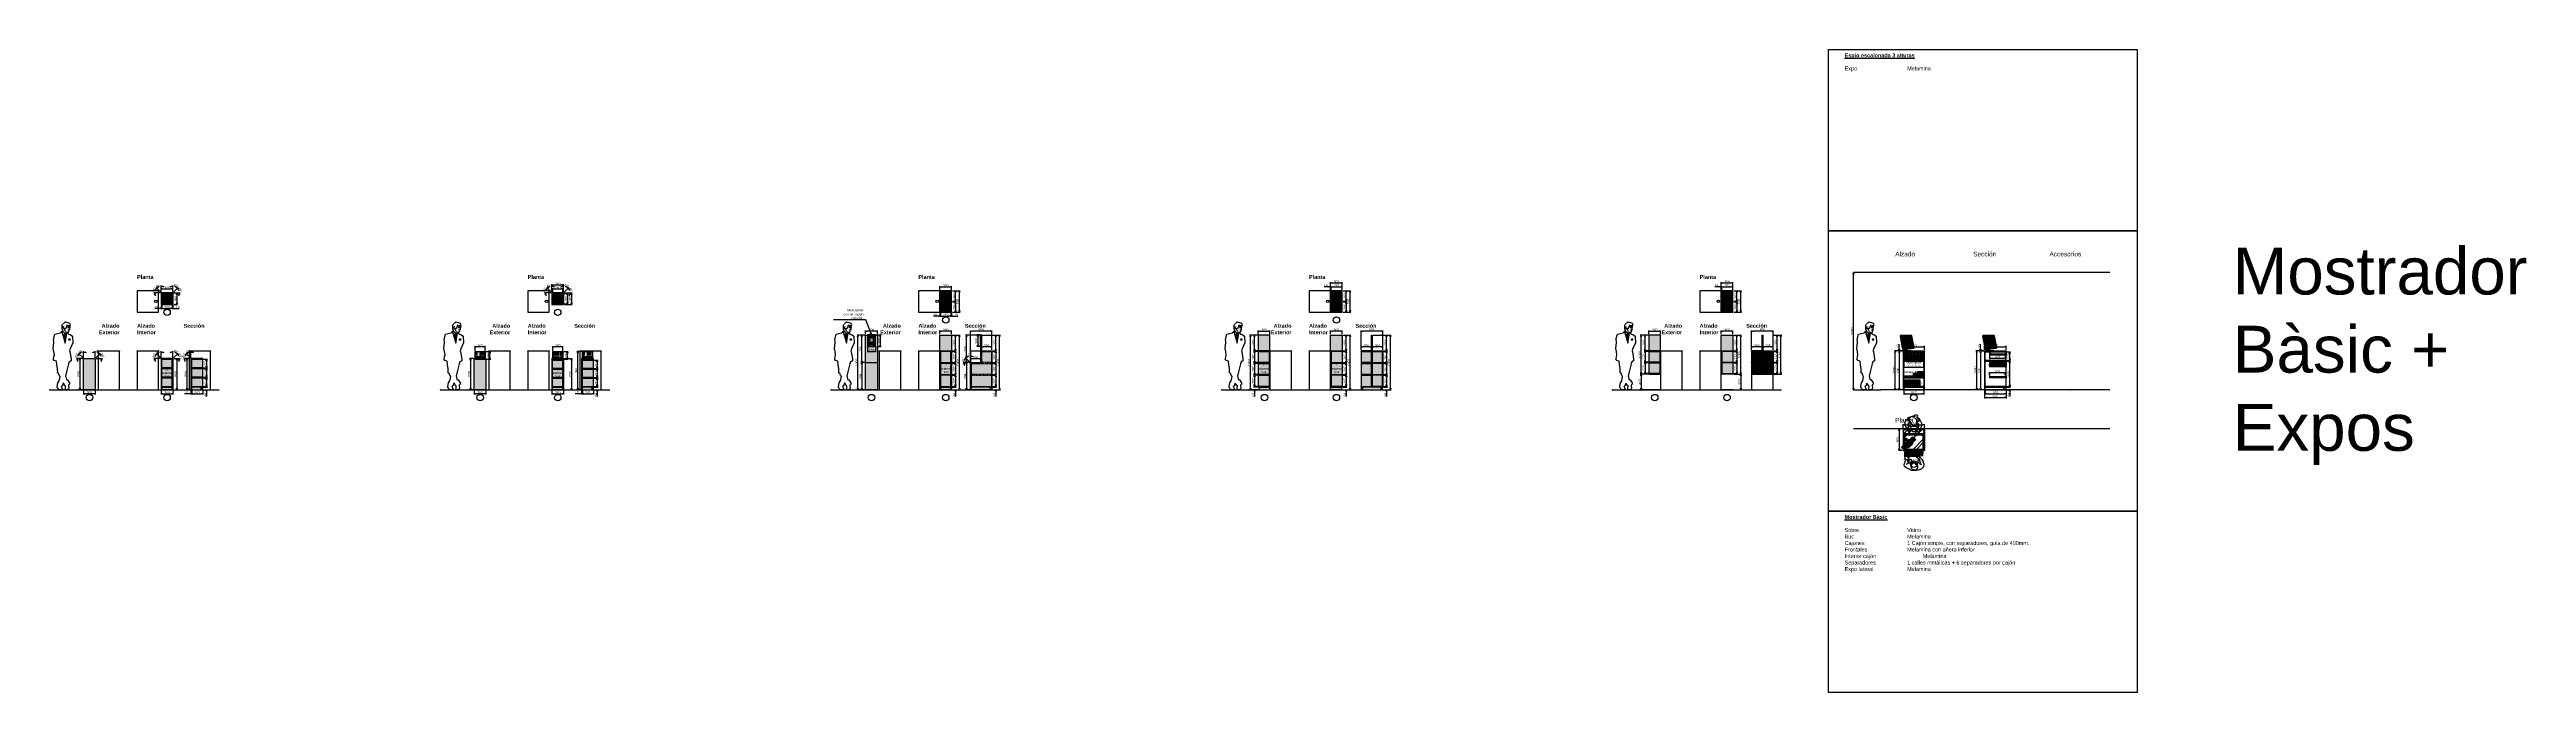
# Model space of a CAD drawing. Header units: millimetres. Extents: x -61063 to 17762, y -100319 to 2880.
# Drawn here: x -47955 to 15450, y -56176 to -39725 of the extents above; entities that cross this region are included whole.
import ezdxf
from ezdxf import colors
from ezdxf.entities.mleader import LeaderData, LeaderLine
from ezdxf.math import Vec2, Vec3

# ---------------------------------------------------------------- set-up
doc = ezdxf.new("R2010")
doc.units = ezdxf.units.MM
doc.header["$PDMODE"] = 35
doc.header["$PDSIZE"] = 5
doc.linetypes.add('Discontinua JB', pattern=[0.75, 0.5, -0.25])
doc.linetypes.add('Puntets JB', pattern=[3, 0, -3])
doc.layers.add('1001 concep color Blau Fosc', color=7, linetype='Continuous', true_color=0x003e84)
for name, color, linetype in [('Arturo', 8, 'Continuous'), ('Cajón Dinero JB', 8, 'Continuous'), ('Clotilde', 8, 'Continuous'), ('Cotas bloques dinámicos PM espacio', 10, 'Continuous'), ('Datafon JB', 8, 'Continuous'), ('Imac JB', 8, 'Continuous'), ('Impresora Tiket JB', 8, 'Continuous'), ('Linea Capa Color 0000 JB', 7, 'Continuous'), ('Linea Capa Color 0008 Gris JB', 8, 'Continuous'), ('Linea Capa Color 0012 Vermell JB', 12, 'Continuous'), ('Linea Capa Color 0140 Blau Vidre JB', 140, 'Continuous'), ('Linea Capa Color 0202 Lila Parets JB', 202, 'Continuous'), ('Linea Capa Color 0252 Gris Parets JB', 252, 'Continuous'), ('Linea Capa Color 0253 Gris Clar JB', 253, 'Continuous')]:
    doc.layers.add(name, color=color, linetype=linetype)
doc.styles.add('Helvetica Bold', font='HelveticaNeueLTCom-Md.ttf')
doc.styles.add('Helvetica Light', font='HelveticaNeueLTCom-Th.ttf')
doc.styles.add('Jordi Ava', font='Avant Garde MEdium BT.ttf')
doc.dimstyles.new('Jordi Ava 2015', dxfattribs={"dimtxt": 60, "dimasz": 40, "dimexe": 20, "dimexo": 20, "dimgap": 0.09, "dimtad": 1, "dimdec": 0, "dimzin": 0, "dimdsep": 46, "dimtxsty": 'Jordi Ava', "dimblk": 'CLOSED', "dimcen": 1.5, "dimclrd": 7, "dimclre": 7, "dimclrt": 256, "dimadec": 0, "dimazin": 0, "dimtfac": 0.05, "dimtdec": 0, "dimtofl": 0, "dimtmove": 0, "dimatfit": 3, "dimldrblk": 'CLOSED', "dimfxl": 90, "dimtolj": 1, "dimtzin": 0, "dimlwd": -1, "dimlwe": -1, "dimarcsym": 0})
doc.dimstyles.new('Jordi Ava Parets 2015', dxfattribs={"dimtxt": 60, "dimasz": 40, "dimexe": 20, "dimexo": 20, "dimgap": 0.09, "dimtad": 1, "dimdec": 0, "dimzin": 0, "dimdsep": 46, "dimtxsty": 'Jordi Ava', "dimblk": 'CLOSED', "dimcen": 1.5, "dimclrd": 7, "dimclre": 7, "dimclrt": 256, "dimadec": 0, "dimazin": 0, "dimtfac": 0.05, "dimtdec": 0, "dimtofl": 0, "dimtmove": 0, "dimatfit": 3, "dimldrblk": 'CLOSED', "dimfxl": 90, "dimtolj": 1, "dimtzin": 0, "dimlwd": -1, "dimlwe": -1, "dimarcsym": 0})
pattern_1 = [(90, (-140579.938, 12986.5), (-17.9605122, 17.9605122), [4.7625, -31.1585245]), (45, (-140579.938, 12986.5), (-17.9605122, 17.9605122), [4.7625, -20.6375]), (135, (-140579.938, 12986.5), (-17.9605122, -17.9605122), [4.7625, -20.6375])]

# ---------------------------------------------------------------- blocks, each defined once
blk = doc.blocks.new('_Closed')
at = {"color": 0, "linetype": 'ByBlock', "lineweight": -2}
for p, q in [((-1, 0.2), (0, 0)), ((-1, 0.2), (-1, -0.2)), ((0, 0), (-1, -0.2)), ((0, 0), (-1, 0))]:
    blk.add_line(p, q, dxfattribs=at)
blk = doc.blocks.new('*D1688')
at = {"layer": 'Defpoints', "color": 0, "ltscale": 10, "transparency": 16777216}
for p in [(82880, 104666), (82880, 104666), (82880, 101666)]:
    blk.add_point(p, dxfattribs=at)
at = {"layer": 'Linea Capa Color 0202 Lila Parets JB', "color": 7, "ltscale": 10, "transparency": 16777216}
blk.add_line((82880, 101706), (82880, 104626), dxfattribs=at)
at = {"layer": 'Linea Capa Color 0202 Lila Parets JB', "color": 7, "ltscale": 10, "transparency": 16777216, "xscale": 40, "yscale": 40, "zscale": 40}
for p, rotation in [((82880, 104666), 90), ((82880, 101666), 270)]:
    blk.add_blockref('_Closed', p, dxfattribs=dict(at, rotation=rotation))
at = {"layer": 'Linea Capa Color 0202 Lila Parets JB', "ltscale": 10, "transparency": 16777216, "insert": (82849, 103166), "char_height": 60, "attachment_point": 5, "rotation": 90, "style": 'Jordi Ava'}
blk.add_mtext('\\A1;3000', dxfattribs=at)
blk = doc.blocks.new('PM202307281029')
at = {"layer": 'Linea Capa Color 0008 Gris JB'}
h = blk.add_hatch(color=256, dxfattribs=at)
h.set_gradient(color1=(0, 127, 255), one_color=1, tint=1, name='INVCYLINDER')
h.paths.add_polyline_path([(349, 1345), (356, 1372), (371, 1391), (363, 1410), (386, 1439), (401, 1439), (414, 1421), (404, 1407), (404, 1391), (413, 1367), (418, 1361), (418, 1333), (394, 1190)])
at = {"layer": 'Linea Capa Color 0008 Gris JB', "linetype": 'Continuous'}
for p, q in [((310, 1485), (311, 1488)), ((316, 1459), (310, 1485)), ((356, 1372), (349, 1345)), ((371, 1391), (356, 1372)), ((386, 1439), (363, 1410)), ((363, 1410), (371, 1391)), ((401, 1439), (386, 1439)), ((418, 1415), (401, 1439)), ((418, 1398), (418, 1415)), ((427, 1385), (418, 1398))]:
    blk.add_line(p, q, dxfattribs=at)
at = {"layer": 'Linea Capa Color 0008 Gris JB'}
for points in [[(93, 775), (94, 789), (105, 840), (118, 894), (108, 981), (88, 1054), (108, 1212), (108, 1239), (94, 1287), (102, 1312), (120, 1401), (134, 1421), (196, 1440), (278, 1461), (294, 1478), (311, 1488), (310, 1485), (316, 1459), (394, 1190), (427, 1385), (433, 1402), (439, 1451), (449, 1453), (489, 1426), (525, 1413), (584, 1371), (592, 1204), (560, 1123), (520, 1044), (506, 995), (514, 973), (545, 794), (545, 742), (500, 713), (481, 661), (465, 596), (428, 460), (405, 351), (413, 335), (425, 265), (439, 262), (452, 251), (505, 175), (505, 148), (497, 127), (489, 129), (480, 116), (480, 89), (492, 50), (481, 12), (454, 0), (428, 0), (408, 0), (399, 7), (400, 45), (405, 86), (401, 97), (389, 107), (349, 173), (343, 172), (319, 93), (300, 93), (291, 84), (302, 73), (313, 40), (325, 20), (321, 0), (294, 0), (249, 0), (229, 7), (205, 45), (194, 54), (191, 80), (211, 176), (245, 229), (264, 343), (245, 376), (233, 390), (233, 408), (211, 422), (202, 431), (203, 476), (201, 495), (201, 544), (180, 634), (173, 728), (113, 751)], [(479, 1276), (495, 1276), (523, 1276), (528, 1285), (513, 1290), (513, 1306), (482, 1285)]]:
    blk.add_lwpolyline(points, close=True, dxfattribs=at)
at = {"layer": 'Linea Capa Color 0008 Gris JB', "linetype": 'Continuous'}
for points in [[(435, 1461), (384, 1451), (349, 1481), (330, 1499), (294, 1478)], [(333, 1510), (333, 1529), (317, 1540), (317, 1581), (317, 1627), (313, 1640), (329, 1667), (351, 1692)], [(370, 1559), (357, 1559), (346, 1603), (352, 1619), (357, 1618)], [(365, 1407), (351, 1390)], [(446, 1653), (438, 1651), (436, 1657), (463, 1645), (497, 1645), (517, 1637), (531, 1659), (514, 1694), (493, 1708), (403, 1729), (363, 1705)], [(370, 1603), (370, 1610)], [(408, 1497), (395, 1512), (378, 1546)], [(441, 1649), (436, 1641), (428, 1632), (428, 1616), (409, 1575), (403, 1560), (382, 1560), (382, 1570)], [(414, 1421), (404, 1407), (404, 1391), (413, 1367), (420, 1358), (422, 1358)], [(424, 1486), (417, 1489)], [(418, 1333), (418, 1361)], [(427, 1385), (433, 1402)], [(439, 1451), (439, 1453), (436, 1464), (442, 1464)], [(439, 1456), (444, 1470), (481, 1470), (492, 1493), (494, 1506)], [(446, 1470), (444, 1456), (441, 1458)], [(455, 1597), (484, 1597), (485, 1607)], [(493, 1605), (488, 1607), (460, 1608)], [(479, 1596), (471, 1589), (462, 1597)], [(503, 1535), (499, 1518), (473, 1523), (467, 1527)], [(490, 1510), (481, 1512)], [(486, 1546), (487, 1538), (511, 1538), (511, 1561), (509, 1582)], [(512, 1591), (511, 1583), (506, 1588), (516, 1591)], [(519, 1600), (519, 1624)]]:
    blk.add_lwpolyline(points, dxfattribs=at)
at = {"layer": 'Linea Capa Color 0202 Lila Parets JB', "ltscale": 10}
blk.add_line((0, 0), (700, 0), dxfattribs=at)
for p in [(0, 0), (700, 0)]:
    blk.add_point(p, dxfattribs=at)
blk = doc.blocks.new('PM202401301554')
at = {"layer": 'Imac JB'}
h = blk.add_hatch(color=255, dxfattribs=at)
h.dxf.hatch_style = 1
edge = h.paths.add_edge_path()
edge.add_arc((102, 375), 15.1, 11.32824, 90)
edge.add_line((102, 390), (-165, 390))
edge.add_arc((-165, 380), 10.4, 90, 113.50237)
edge.add_line((-170, 389), (-182, 384))
edge.add_arc((-177, 373), 11.6, 113.19154, 195.20402)
edge.add_line((-188, 370), (-130, 77))
edge.add_line((-130, 77), (-129, 74))
edge.add_arc((-116, 76), 13.2, 191.32824, 270)
edge.add_line((-116, 63), (-106, 63))
edge.add_line((-106, 63), (-116, 29))
edge.add_arc((-94, 23), 22.7, 163.22275, 270)
edge.add_line((-94, 0), (94, 0))
edge.add_line((94, 0), (94, 7))
edge.add_line((94, 7), (12, 7))
edge.add_arc((19, 29), 23.3, 166.59731, 250.86774, ccw=False)
edge.add_line((-3, 35), (1, 63))
edge.add_line((1, 63), (154, 63))
edge.add_line((154, 63), (168, 69))
edge.add_arc((165, 80), 11.3, 285.7891, 371.32824)
edge.add_line((176, 82), (117, 378))
for points in [[(-170, 389), (-182, 384, 0.373947), (-188, 370), (-175, 376), (-176, 378, -0.353264)], [(117, 378, 0.357421), (102, 390), (-165, 390, 0.473383), (-176, 378), (-116, 82, 0.357421), (-100, 68), (165, 68, 0.473383), (176, 82)], [(114, 377, 0.357421), (103, 386), (-165, 386, 0.473383), (-171, 378), (-125, 147, 0.357421), (-114, 137), (155, 137, 0.473383), (161, 144)], [(-100, 68, -0.357421), (-116, 82), (-117, 83), (-130, 77), (-129, 74, 0.357421), (-116, 63)], [(94, 7), (-94, 7, -0.502843), (-111, 29), (-101, 63), (-106, 63), (-116, 29, 0.502823), (-94, 0), (94, 0)], [(168, 69, -0.069002), (165, 68), (-100, 68), (-116, 63), (154, 63)], [(-3, 35), (1, 63), (-101, 63), (-111, 29, 0.502843), (-94, 7), (12, 7, -0.385218)]]:
    blk.add_lwpolyline(points, format="xyb", close=True, dxfattribs=at)
blk.add_lwpolyline([(-175, 376), (-188, 370), (-130, 77), (-117, 83)], close=True, dxfattribs=at)
at = {"layer": 'Linea Capa Color 0000 JB'}
blk.add_lwpolyline([(117, 378, 0.357421), (102, 390), (-165, 390, 0.102909), (-170, 389), (-182, 384, 0.373947), (-188, 370), (-130, 77), (-129, 74, 0.357421), (-116, 63), (-106, 63), (-116, 29, 0.502823), (-94, 0), (94, 0), (94, 7), (12, 7, -0.385218), (-3, 35), (1, 63), (154, 63), (168, 69, 0.391589), (176, 82)], format="xyb", close=True, dxfattribs=at)
blk = doc.blocks.new('*D4023')
at = {"layer": 'Cotas bloques dinámicos PM espacio', "color": 8, "transparency": 16777216}
for p, q in [((-400, 20), (-400, 56)), ((-40, 36), (-360, 36)), ((0, 20), (0, 56))]:
    blk.add_line(p, q, dxfattribs=at)
at = {"layer": 'Defpoints', "color": 0, "transparency": 16777216}
for p in [(-400, 36), (-400, 0), (0, 0)]:
    blk.add_point(p, dxfattribs=at)
at = {"layer": 'Cotas bloques dinámicos PM espacio', "color": 8, "transparency": 16777216, "xscale": 40, "yscale": 40, "zscale": 40, "rotation": 180}
blk.add_blockref('_Closed', (-400, 36), dxfattribs=at)
at = {"layer": 'Cotas bloques dinámicos PM espacio', "color": 8, "transparency": 16777216, "xscale": 40, "yscale": 40, "zscale": 40}
blk.add_blockref('_Closed', (0, 36), dxfattribs=at)
at = {"layer": 'Cotas bloques dinámicos PM espacio', "color": 8, "transparency": 16777216, "insert": (-200, 59), "char_height": 40, "attachment_point": 5, "style": 'Jordi Ava'}
blk.add_mtext('\\A1;Guía400', dxfattribs=at)
blk = doc.blocks.new('*D4024')
at = {"layer": 'Cotas bloques dinámicos PM espacio', "color": 8, "transparency": 16777216}
for p, q in [((-380, 122), (-317, 122)), ((-380, 0), (-317, 0)), ((-337, 40), (-337, 82))]:
    blk.add_line(p, q, dxfattribs=at)
at = {"layer": 'Defpoints', "color": 0, "transparency": 16777216}
for p in [(-400, 122), (-400, 0), (-337, 122)]:
    blk.add_point(p, dxfattribs=at)
at = {"layer": 'Cotas bloques dinámicos PM espacio', "color": 8, "transparency": 16777216, "xscale": 40, "yscale": 40, "zscale": 40}
for p, rotation in [((-337, 122), 90), ((-337, 0), 270)]:
    blk.add_blockref('_Closed', p, dxfattribs=dict(at, rotation=rotation))
at = {"layer": 'Cotas bloques dinámicos PM espacio', "color": 8, "transparency": 16777216, "insert": (-357, 61), "char_height": 40, "attachment_point": 5, "rotation": 90, "style": 'Jordi Ava'}
blk.add_mtext('\\A1;122', dxfattribs=at)
blk = doc.blocks.new('*D4012')
at = {"layer": 'Cotas bloques dinámicos PM espacio', "color": 7, "ltscale": 10, "transparency": 16777216}
for p, q in [((161820, 265075), (161820, 264975)), ((162351, 265075), (162351, 264975)), ((161860, 264995), (162311, 264995))]:
    blk.add_line(p, q, dxfattribs=at)
at = {"layer": 'Defpoints', "color": 0, "ltscale": 10, "transparency": 16777216}
for p in [(161820, 265095), (162351, 265095), (162351, 264995)]:
    blk.add_point(p, dxfattribs=at)
at = {"layer": 'Cotas bloques dinámicos PM espacio', "color": 7, "ltscale": 10, "transparency": 16777216, "xscale": 40, "yscale": 40, "zscale": 40, "rotation": 180}
blk.add_blockref('_Closed', (161820, 264995), dxfattribs=at)
at = {"layer": 'Cotas bloques dinámicos PM espacio', "color": 7, "ltscale": 10, "transparency": 16777216, "xscale": 40, "yscale": 40, "zscale": 40}
blk.add_blockref('_Closed', (162351, 264995), dxfattribs=at)
at = {"layer": 'Cotas bloques dinámicos PM espacio', "ltscale": 10, "transparency": 16777216, "insert": (162085, 265026), "char_height": 60, "attachment_point": 5, "style": 'Jordi Ava'}
blk.add_mtext('\\A1;531', dxfattribs=at)
blk = doc.blocks.new('*D4013')
at = {"layer": 'Cotas bloques dinámicos PM espacio', "color": 7, "ltscale": 10, "transparency": 16777216}
for p, q in [((161801, 265075), (161801, 264875)), ((162351, 265075), (162351, 264875)), ((161841, 264895), (162311, 264895))]:
    blk.add_line(p, q, dxfattribs=at)
at = {"layer": 'Defpoints', "color": 0, "ltscale": 10, "transparency": 16777216}
for p in [(161801, 265095), (162351, 265095), (162351, 264895)]:
    blk.add_point(p, dxfattribs=at)
at = {"layer": 'Cotas bloques dinámicos PM espacio', "color": 7, "ltscale": 10, "transparency": 16777216, "xscale": 40, "yscale": 40, "zscale": 40, "rotation": 180}
blk.add_blockref('_Closed', (161801, 264895), dxfattribs=at)
at = {"layer": 'Cotas bloques dinámicos PM espacio', "color": 7, "ltscale": 10, "transparency": 16777216, "xscale": 40, "yscale": 40, "zscale": 40}
blk.add_blockref('_Closed', (162351, 264895), dxfattribs=at)
at = {"layer": 'Cotas bloques dinámicos PM espacio', "ltscale": 10, "transparency": 16777216, "insert": (162076, 264926), "char_height": 60, "attachment_point": 5, "style": 'Jordi Ava'}
blk.add_mtext('\\A1;550', dxfattribs=at)
blk = doc.blocks.new('*D4014')
at = {"layer": 'Cotas bloques dinámicos PM espacio', "color": 7, "ltscale": 50, "transparency": 16777216}
for p, q in [((161781, 266085), (161681, 266085)), ((161701, 266045), (161701, 265135)), ((161781, 265095), (161681, 265095))]:
    blk.add_line(p, q, dxfattribs=at)
at = {"layer": 'Defpoints', "color": 0, "ltscale": 50, "transparency": 16777216}
for p in [(161801, 266085), (161701, 265095), (161801, 265095)]:
    blk.add_point(p, dxfattribs=at)
at = {"layer": 'Cotas bloques dinámicos PM espacio', "color": 7, "ltscale": 50, "transparency": 16777216, "xscale": 40, "yscale": 40, "zscale": 40}
for p, rotation in [((161701, 266085), 90), ((161701, 265095), 270)]:
    blk.add_blockref('_Closed', p, dxfattribs=dict(at, rotation=rotation))
at = {"layer": 'Cotas bloques dinámicos PM espacio', "ltscale": 50, "transparency": 16777216, "insert": (161670, 265590), "char_height": 60, "attachment_point": 5, "rotation": 90, "style": 'Jordi Ava'}
blk.add_mtext('\\A1;990', dxfattribs=at)
blk = doc.blocks.new('*D4018')
at = {"layer": 'Cotas bloques dinámicos PM espacio', "color": 7, "ltscale": 50, "transparency": 16777216}
for p, q in [((161781, 266095), (161581, 266095)), ((161601, 265135), (161601, 266055)), ((161781, 265095), (161581, 265095))]:
    blk.add_line(p, q, dxfattribs=at)
at = {"layer": 'Defpoints', "color": 0, "ltscale": 50, "transparency": 16777216}
for p in [(161601, 266095), (161801, 266095), (161801, 265095)]:
    blk.add_point(p, dxfattribs=at)
at = {"layer": 'Cotas bloques dinámicos PM espacio', "color": 7, "ltscale": 50, "transparency": 16777216, "xscale": 40, "yscale": 40, "zscale": 40}
for p, rotation in [((161601, 266095), 90), ((161601, 265095), 270)]:
    blk.add_blockref('_Closed', p, dxfattribs=dict(at, rotation=rotation))
at = {"layer": 'Cotas bloques dinámicos PM espacio', "ltscale": 50, "transparency": 16777216, "insert": (161569, 265595), "char_height": 60, "attachment_point": 5, "rotation": 90, "style": 'Jordi Ava'}
blk.add_mtext('\\A1;1000', dxfattribs=at)
blk = doc.blocks.new('*D4015')
at = {"layer": 'Cotas bloques dinámicos PM espacio', "color": 7, "ltscale": 50, "transparency": 16777216}
for p, q in [((161781, 266095), (161681, 266095)), ((161781, 266085), (161681, 266085)), ((161701, 266135), (161701, 266258)), ((161701, 266045), (161701, 266005))]:
    blk.add_line(p, q, dxfattribs=at)
at = {"layer": 'Defpoints', "color": 0, "ltscale": 50, "transparency": 16777216}
for p in [(161701, 266095), (161801, 266095), (161801, 266085)]:
    blk.add_point(p, dxfattribs=at)
at = {"layer": 'Cotas bloques dinámicos PM espacio', "color": 7, "ltscale": 50, "transparency": 16777216, "xscale": 40, "yscale": 40, "zscale": 40}
for p, rotation in [((161701, 266095), 270), ((161701, 266085), 90)]:
    blk.add_blockref('_Closed', p, dxfattribs=dict(at, rotation=rotation))
at = {"layer": 'Cotas bloques dinámicos PM espacio', "ltscale": 50, "transparency": 16777216, "insert": (161670, 266216), "char_height": 60, "attachment_point": 5, "rotation": 90, "style": 'Jordi Ava'}
blk.add_mtext('\\A1;10', dxfattribs=at)
blk = doc.blocks.new('*D4016')
at = {"layer": 'Cotas bloques dinámicos PM espacio', "color": 7, "ltscale": 50, "transparency": 16777216}
for p, q in [((162371, 265159), (162470, 265159)), ((162371, 265095), (162470, 265095)), ((162450, 265199), (162450, 265239)), ((162450, 265055), (162450, 264925))]:
    blk.add_line(p, q, dxfattribs=at)
at = {"layer": 'Defpoints', "color": 0, "ltscale": 50, "transparency": 16777216}
for p in [(162351, 265159), (162351, 265095), (162450, 265095)]:
    blk.add_point(p, dxfattribs=at)
at = {"layer": 'Cotas bloques dinámicos PM espacio', "color": 7, "ltscale": 50, "transparency": 16777216, "xscale": 40, "yscale": 40, "zscale": 40}
for p, rotation in [((162450, 265159), 270), ((162450, 265095), 90)]:
    blk.add_blockref('_Closed', p, dxfattribs=dict(at, rotation=rotation))
at = {"layer": 'Cotas bloques dinámicos PM espacio', "ltscale": 50, "transparency": 16777216, "insert": (162420, 264970), "char_height": 60, "attachment_point": 5, "rotation": 90, "style": 'Jordi Ava'}
blk.add_mtext('\\A1;64', dxfattribs=at)
blk = doc.blocks.new('*D4019')
at = {"layer": 'Cotas bloques dinámicos PM espacio', "color": 7, "ltscale": 50, "transparency": 16777216}
for p, q in [((162371, 265827), (162470, 265827)), ((162450, 265218), (162450, 265787)), ((162371, 265178), (162470, 265178))]:
    blk.add_line(p, q, dxfattribs=at)
at = {"layer": 'Defpoints', "color": 0, "ltscale": 50, "transparency": 16777216}
for p in [(162351, 265827), (162450, 265827), (162351, 265178)]:
    blk.add_point(p, dxfattribs=at)
at = {"layer": 'Cotas bloques dinámicos PM espacio', "color": 7, "ltscale": 50, "transparency": 16777216, "xscale": 40, "yscale": 40, "zscale": 40}
for p, rotation in [((162450, 265827), 90), ((162450, 265178), 270)]:
    blk.add_blockref('_Closed', p, dxfattribs=dict(at, rotation=rotation))
at = {"layer": 'Cotas bloques dinámicos PM espacio', "ltscale": 50, "transparency": 16777216, "insert": (162419, 265502), "char_height": 60, "attachment_point": 5, "rotation": 90, "style": 'Jordi Ava'}
blk.add_mtext('\\A1;649', dxfattribs=at)
blk = doc.blocks.new('*D4020')
at = {"layer": 'Cotas bloques dinámicos PM espacio', "color": 7, "ltscale": 50, "transparency": 16777216}
for p, q in [((162371, 266066), (162470, 266066)), ((162371, 265846), (162470, 265846)), ((162450, 265886), (162450, 266026))]:
    blk.add_line(p, q, dxfattribs=at)
at = {"layer": 'Defpoints', "color": 0, "ltscale": 50, "transparency": 16777216}
for p in [(162351, 266066), (162351, 265846), (162450, 266066)]:
    blk.add_point(p, dxfattribs=at)
at = {"layer": 'Cotas bloques dinámicos PM espacio', "color": 7, "ltscale": 50, "transparency": 16777216, "xscale": 40, "yscale": 40, "zscale": 40}
for p, rotation in [((162450, 266066), 90), ((162450, 265846), 270)]:
    blk.add_blockref('_Closed', p, dxfattribs=dict(at, rotation=rotation))
at = {"layer": 'Cotas bloques dinámicos PM espacio', "ltscale": 50, "transparency": 16777216, "insert": (162419, 265956), "char_height": 60, "attachment_point": 5, "rotation": 90, "style": 'Jordi Ava'}
blk.add_mtext('\\A1;220', dxfattribs=at)
blk = doc.blocks.new('*D4017')
at = {"layer": 'Cotas bloques dinámicos PM espacio', "color": 7, "ltscale": 50, "transparency": 16777216}
for p, q in [((161801, 266115), (161801, 266215)), ((161841, 266195), (162311, 266195)), ((162351, 266115), (162351, 266215))]:
    blk.add_line(p, q, dxfattribs=at)
at = {"layer": 'Defpoints', "color": 0, "ltscale": 50, "transparency": 16777216}
for p in [(161801, 266095), (162351, 266195), (162351, 266095)]:
    blk.add_point(p, dxfattribs=at)
at = {"layer": 'Cotas bloques dinámicos PM espacio', "color": 7, "ltscale": 50, "transparency": 16777216, "xscale": 40, "yscale": 40, "zscale": 40, "rotation": 180}
blk.add_blockref('_Closed', (161801, 266195), dxfattribs=at)
at = {"layer": 'Cotas bloques dinámicos PM espacio', "color": 7, "ltscale": 50, "transparency": 16777216, "xscale": 40, "yscale": 40, "zscale": 40}
blk.add_blockref('_Closed', (162351, 266195), dxfattribs=at)
at = {"layer": 'Cotas bloques dinámicos PM espacio', "ltscale": 50, "transparency": 16777216, "insert": (162076, 266226), "char_height": 60, "attachment_point": 5, "style": 'Jordi Ava'}
blk.add_mtext('\\A1;550', dxfattribs=at)
blk = doc.blocks.new('*D4021')
at = {"layer": 'Cotas bloques dinámicos PM espacio', "color": 7, "ltscale": 50, "transparency": 16777216}
for p, q in [((161932, 265466), (161932, 265549)), ((162292, 265529), (161972, 265529)), ((162332, 265466), (162332, 265549))]:
    blk.add_line(p, q, dxfattribs=at)
at = {"layer": 'Defpoints', "color": 0, "ltscale": 50, "transparency": 16777216}
for p in [(161932, 265529), (161932, 265446), (162332, 265446)]:
    blk.add_point(p, dxfattribs=at)
at = {"layer": 'Cotas bloques dinámicos PM espacio', "color": 7, "ltscale": 50, "transparency": 16777216, "xscale": 40, "yscale": 40, "zscale": 40, "rotation": 180}
blk.add_blockref('_Closed', (161932, 265529), dxfattribs=at)
at = {"layer": 'Cotas bloques dinámicos PM espacio', "color": 7, "ltscale": 50, "transparency": 16777216, "xscale": 40, "yscale": 40, "zscale": 40}
blk.add_blockref('_Closed', (162332, 265529), dxfattribs=at)
at = {"layer": 'Cotas bloques dinámicos PM espacio', "ltscale": 50, "transparency": 16777216, "insert": (162132, 265560), "char_height": 60, "attachment_point": 5, "style": 'Jordi Ava'}
blk.add_mtext('\\A1;400', dxfattribs=at)
blk = doc.blocks.new('*D4022')
at = {"layer": 'Cotas bloques dinámicos PM espacio', "color": 7, "ltscale": 50, "transparency": 16777216}
for p, q in [((161932, 265971), (161932, 265881)), ((161972, 265901), (162292, 265901)), ((162332, 265960), (162332, 265881))]:
    blk.add_line(p, q, dxfattribs=at)
at = {"layer": 'Defpoints', "color": 0, "ltscale": 50, "transparency": 16777216}
for p in [(161932, 265991), (162332, 265980), (162332, 265901)]:
    blk.add_point(p, dxfattribs=at)
at = {"layer": 'Cotas bloques dinámicos PM espacio', "color": 7, "ltscale": 50, "transparency": 16777216, "xscale": 40, "yscale": 40, "zscale": 40, "rotation": 180}
blk.add_blockref('_Closed', (161932, 265901), dxfattribs=at)
at = {"layer": 'Cotas bloques dinámicos PM espacio', "color": 7, "ltscale": 50, "transparency": 16777216, "xscale": 40, "yscale": 40, "zscale": 40}
blk.add_blockref('_Closed', (162332, 265901), dxfattribs=at)
at = {"layer": 'Cotas bloques dinámicos PM espacio', "ltscale": 50, "transparency": 16777216, "insert": (162132, 265933), "char_height": 60, "attachment_point": 5, "style": 'Jordi Ava'}
blk.add_mtext('\\A1;400', dxfattribs=at)
blk = doc.blocks.new('*D3996')
at = {"layer": 'Cotas bloques dinámicos PM espacio', "color": 7, "ltscale": 10, "transparency": 16777216}
for p, q in [((159820, 265075), (159820, 264975)), ((160332, 265075), (160332, 264975)), ((159860, 264995), (160292, 264995))]:
    blk.add_line(p, q, dxfattribs=at)
at = {"layer": 'Defpoints', "color": 0, "ltscale": 10, "transparency": 16777216}
for p in [(159820, 265095), (160332, 265095), (160332, 264995)]:
    blk.add_point(p, dxfattribs=at)
at = {"layer": 'Cotas bloques dinámicos PM espacio', "color": 7, "ltscale": 10, "transparency": 16777216, "xscale": 40, "yscale": 40, "zscale": 40, "rotation": 180}
blk.add_blockref('_Closed', (159820, 264995), dxfattribs=at)
at = {"layer": 'Cotas bloques dinámicos PM espacio', "color": 7, "ltscale": 10, "transparency": 16777216, "xscale": 40, "yscale": 40, "zscale": 40}
blk.add_blockref('_Closed', (160332, 264995), dxfattribs=at)
at = {"layer": 'Cotas bloques dinámicos PM espacio', "ltscale": 10, "transparency": 16777216, "insert": (160076, 265026), "char_height": 60, "attachment_point": 5, "style": 'Jordi Ava'}
blk.add_mtext('\\A1;512', dxfattribs=at)
blk = doc.blocks.new('PM202401301559')
at = {"layer": 'Linea Capa Color 0000 JB', "ltscale": 10}
h = blk.add_hatch(color=256, dxfattribs=at)
h.dxf.hatch_style = 1
h.set_gradient(color1=(255, 255, 255), tint=1, name='SPHERICAL')
h.paths.add_polyline_path([(0, 160), (0, 0), (400, 0), (400, 160)])
at = {"layer": 'Linea Capa Color 0008 Gris JB'}
for points in [[(0, 160), (0, 0), (400, 0), (400, 160)], [(15, 145), (15, 15), (385, 15), (385, 145)], [(40, 119), (145, 119), (145, 139), (40, 139)], [(40, 92), (145, 92), (145, 112), (40, 112)], [(42, 121), (143, 121), (143, 137), (42, 137)], [(42, 94), (143, 94), (143, 110), (42, 110)], [(62, 30), (78, 30), (78, 37), (62, 37)], [(64, 31), (76, 31), (76, 36), (64, 36)], [(85, 30), (100, 30), (100, 37), (85, 37)], [(86, 31), (99, 31), (99, 36), (86, 36)], [(108, 30), (122, 30), (122, 37), (108, 37)], [(108, 31), (122, 31), (122, 36), (108, 36)], [(210, 132), (375, 132), (375, 135), (210, 135)], [(210, 122), (375, 122), (375, 125), (210, 125)], [(210, 112), (375, 112), (375, 115), (210, 115)], [(210, 102), (375, 102), (375, 105), (210, 105)], [(210, 92), (375, 92), (375, 95), (210, 95)], [(210, 82), (375, 82), (375, 85), (210, 85)], [(210, 72), (375, 72), (375, 75), (210, 75)], [(210, 62), (375, 62), (375, 65), (210, 65)], [(210, 52), (375, 52), (375, 55), (210, 55)], [(210, 42), (375, 42), (375, 45), (210, 45)], [(210, 32), (375, 32), (375, 35), (210, 35)], [(210, 22), (375, 22), (375, 25), (210, 25)]]:
    blk.add_lwpolyline(points, close=True, dxfattribs=at)
for points in [[(82, 74), (15, 74), (15, 73), (82, 73, -0.02346)], [(82, 63), (15, 63), (15, 62), (82, 62, -0.02346)], [(88, 72, 0.390548), (88, 72, 0.438282), (87, 72, 2.16084), (98, 72, 0.438282), (97, 72, 0.390548), (97, 72, -2.16084)], [(93, 75, 0.414214), (92, 75, 0.414214), (92, 75), (92, 69, 0.414214), (92, 68, 0.414214), (93, 69)], [(103, 74), (170, 74), (170, 73), (103, 73, 0.02346)], [(103, 63), (170, 63), (170, 62), (103, 62, 0.02346)]]:
    blk.add_lwpolyline(points, format="xyb", close=True, dxfattribs=at)
for centre, radius in [((70, 49), 3), ((70, 49), 2), ((92, 68), 12), ((92, 68), 10), ((92, 49), 3), ((92, 49), 2), ((115, 49), 3), ((115, 49), 2)]:
    blk.add_circle(centre, radius, dxfattribs=at)
blk = doc.blocks.new('PM202401301558')
at = {"layer": 'Datafon JB', "ltscale": 10}
h = blk.add_hatch(color=256, dxfattribs=at)
h.dxf.hatch_style = 1
h.set_gradient(color1=(255, 255, 255), tint=1, name='SPHERICAL')
h.paths.add_polyline_path([(0, 0), (154, 0), (154, 130), (0, 130)])
at = {"layer": 'Datafon JB', "ltscale": 50}
for p, q in [((154, 130), (0, 130)), ((0, 130), (0, 0)), ((154, 105), (0, 105)), ((0, 0), (154, 0)), ((112, 117), (18, 117)), ((18, 109), (18, 117)), ((112, 112), (18, 112)), ((112, 109), (18, 109)), ((112, 109), (112, 117)), ((129, 112), (129, 120)), ((154, 120), (129, 120)), ((154, 112), (129, 112)), ((154, 0), (154, 130))]:
    blk.add_line(p, q, dxfattribs=at)
at = {"layer": 'Linea Capa Color 0000 JB', "ltscale": 50}
blk.add_lwpolyline([(0, 0), (154, 0), (154, 130), (0, 130)], close=True, dxfattribs=at)
blk = doc.blocks.new('PM202401301556')
at = {"layer": 'Datafon JB', "ltscale": 10}
h = blk.add_hatch(color=256, dxfattribs=at)
h.dxf.hatch_style = 1
h.set_gradient(color1=(255, 255, 255), tint=1, name='SPHERICAL')
h.paths.add_polyline_path([(0, 0), (0, 85), (8, 85), (8, 93), (79, 93), (79, 85), (84, 85), (84, 22), (86, 22), (86, 79), (96, 79), (96, 0)])
for p, q in [((0, 85), (0, 0)), ((0, 85), (8, 85)), ((0, 22), (96, 22)), ((8, 93), (79, 93)), ((8, 93), (8, 69)), ((8, 71), (8, 69)), ((8, 71), (21, 71)), ((8, 69), (8, 67)), ((8, 69), (21, 69)), ((8, 69), (21, 69)), ((8, 69), (8, 69)), ((8, 67), (8, 60)), ((8, 67), (21, 67)), ((8, 67), (21, 67)), ((8, 65), (21, 65)), ((8, 65), (21, 65)), ((8, 63), (21, 63)), ((8, 60), (21, 60)), ((15, 91), (15, 73)), ((15, 91), (72, 91)), ((15, 73), (72, 73)), ((21, 71), (21, 69)), ((21, 69), (21, 65)), ((23, 69), (21, 69)), ((21, 65), (21, 60)), ((23, 71), (23, 69)), ((23, 71), (36, 71)), ((23, 69), (23, 65)), ((23, 69), (36, 69)), ((23, 69), (36, 69)), ((23, 67), (36, 67)), ((23, 67), (36, 67)), ((23, 65), (23, 60)), ((23, 65), (36, 65)), ((23, 65), (36, 65)), ((23, 63), (36, 63)), ((23, 60), (36, 60)), ((36, 71), (36, 69)), ((36, 69), (36, 67)), ((37, 69), (36, 69)), ((36, 67), (36, 65)), ((36, 65), (36, 60)), ((37, 71), (37, 69)), ((37, 71), (50, 71)), ((37, 69), (37, 67)), ((37, 69), (50, 69)), ((37, 69), (50, 69)), ((37, 67), (37, 65)), ((37, 67), (50, 67)), ((37, 67), (50, 67)), ((37, 65), (37, 60)), ((37, 65), (50, 65)), ((37, 65), (50, 65)), ((37, 63), (50, 63)), ((37, 60), (50, 60)), ((50, 71), (50, 69)), ((50, 69), (50, 67)), ((52, 69), (50, 69)), ((50, 67), (50, 65)), ((50, 65), (50, 60)), ((52, 71), (52, 69)), ((52, 71), (64, 71)), ((52, 69), (52, 67)), ((52, 69), (64, 69)), ((52, 69), (64, 69)), ((52, 67), (52, 65)), ((52, 67), (64, 67)), ((52, 67), (64, 67)), ((52, 65), (52, 60)), ((52, 65), (64, 65)), ((52, 65), (64, 65)), ((52, 63), (64, 63)), ((52, 60), (64, 60)), ((64, 71), (64, 69)), ((64, 69), (64, 67)), ((64, 69), (66, 69)), ((64, 67), (64, 65)), ((64, 65), (64, 60)), ((66, 71), (66, 69)), ((66, 71), (79, 71)), ((66, 69), (66, 67)), ((66, 69), (79, 69)), ((66, 69), (79, 69)), ((66, 67), (66, 65)), ((66, 67), (79, 67)), ((66, 67), (79, 67)), ((66, 65), (66, 60)), ((66, 65), (79, 65)), ((66, 65), (79, 65)), ((66, 63), (79, 63)), ((66, 60), (79, 60)), ((72, 91), (72, 73)), ((79, 93), (79, 69)), ((79, 85), (84, 85)), ((79, 71), (79, 69)), ((79, 69), (79, 67)), ((79, 69), (79, 69)), ((79, 67), (79, 65)), ((79, 65), (79, 60)), ((84, 85), (84, 22)), ((86, 79), (86, 22)), ((86, 79), (96, 79)), ((96, 79), (96, 0)), ((0, 0), (96, 0))]:
    blk.add_line(p, q, dxfattribs=at)
at = {"layer": 'Linea Capa Color 0000 JB', "ltscale": 10}
blk.add_lwpolyline([(0, 0), (0, 85), (8, 85), (8, 93), (79, 93), (79, 85), (84, 85), (84, 22), (86, 22), (86, 79), (96, 79), (96, 0)], close=True, dxfattribs=at)
blk = doc.blocks.new('PM202401301555')
at = {"layer": 'Cajón Dinero JB', "ltscale": 10}
h = blk.add_hatch(color=256, dxfattribs=at)
h.dxf.hatch_style = 1
h.set_gradient(color1=(255, 255, 255), tint=1, name='SPHERICAL')
h.paths.add_polyline_path([(-230, 107), (-230, 7), (230, 7), (230, 107)])
h.paths.add_polyline_path([(162, 0), (187, 0), (187, 7), (162, 7)])
h.paths.add_polyline_path([(-187, 0), (-162, 0), (-162, 7), (-187, 7)])
at = {"layer": 'Cajón Dinero JB', "lineweight": 13, "ltscale": 50}
for p, q in [((-222, 57), (144, 57)), ((215, 57), (222, 57))]:
    blk.add_line(p, q, dxfattribs=at)
for points in [[(-225, 99), (-225, 15, 0.414214), (-222, 12), (222, 12, 0.414214), (225, 15), (225, 99, 0.414214), (222, 102), (-222, 102, 0.414214)], [(-222, 96), (-222, 18, 0.414214), (-219, 15), (219, 15, 0.414214), (222, 18), (222, 94, 0.414214), (217, 99), (-219, 99, 0.414214)]]:
    blk.add_lwpolyline(points, format="xyb", close=True, dxfattribs=at)
blk.add_lwpolyline([(-157, 57), (79, 57), (79, 61), (-157, 61)], close=True, dxfattribs=at)
blk.add_circle((180, 50), 12.7, dxfattribs=at)
for centre, radius, start, end in [((144, 77), 20, 270, 323.27389), ((180, 50), 24.8, 36.72611, 143.27389), ((215, 77), 20, 216.72611, 270)]:
    blk.add_arc(centre, radius, start, end, dxfattribs=at)
at = {"layer": 'Linea Capa Color 0000 JB', "lineweight": 13, "ltscale": 50}
for points in [[(-230, 107), (-230, 7), (230, 7), (230, 107)], [(-187, 0), (-162, 0), (-162, 7), (-187, 7)], [(162, 0), (187, 0), (187, 7), (162, 7)]]:
    blk.add_lwpolyline(points, close=True, dxfattribs=at)
blk = doc.blocks.new('*D3997')
at = {"layer": 'Cotas bloques dinámicos PM espacio', "color": 7, "ltscale": 50, "transparency": 16777216}
for p, q in [((159781, 266085), (159681, 266085)), ((159701, 266045), (159701, 265135)), ((159781, 265095), (159681, 265095))]:
    blk.add_line(p, q, dxfattribs=at)
at = {"layer": 'Defpoints', "color": 0, "ltscale": 50, "transparency": 16777216}
for p in [(159801, 266085), (159701, 265095), (159801, 265095)]:
    blk.add_point(p, dxfattribs=at)
at = {"layer": 'Cotas bloques dinámicos PM espacio', "color": 7, "ltscale": 50, "transparency": 16777216, "xscale": 40, "yscale": 40, "zscale": 40}
for p, rotation in [((159701, 266085), 90), ((159701, 265095), 270)]:
    blk.add_blockref('_Closed', p, dxfattribs=dict(at, rotation=rotation))
at = {"layer": 'Cotas bloques dinámicos PM espacio', "ltscale": 50, "transparency": 16777216, "insert": (159670, 265590), "char_height": 60, "attachment_point": 5, "rotation": 90, "style": 'Jordi Ava'}
blk.add_mtext('\\A1;990', dxfattribs=at)
blk = doc.blocks.new('*D3998')
at = {"layer": 'Cotas bloques dinámicos PM espacio', "color": 7, "ltscale": 50, "transparency": 16777216}
for p, q in [((159781, 266095), (159581, 266095)), ((159601, 265135), (159601, 266055)), ((159781, 265095), (159581, 265095))]:
    blk.add_line(p, q, dxfattribs=at)
at = {"layer": 'Defpoints', "color": 0, "ltscale": 50, "transparency": 16777216}
for p in [(159601, 266095), (159801, 266095), (159801, 265095)]:
    blk.add_point(p, dxfattribs=at)
at = {"layer": 'Cotas bloques dinámicos PM espacio', "color": 7, "ltscale": 50, "transparency": 16777216, "xscale": 40, "yscale": 40, "zscale": 40}
for p, rotation in [((159601, 266095), 90), ((159601, 265095), 270)]:
    blk.add_blockref('_Closed', p, dxfattribs=dict(at, rotation=rotation))
at = {"layer": 'Cotas bloques dinámicos PM espacio', "ltscale": 50, "transparency": 16777216, "insert": (159569, 265595), "char_height": 60, "attachment_point": 5, "rotation": 90, "style": 'Jordi Ava'}
blk.add_mtext('\\A1;1000', dxfattribs=at)
blk = doc.blocks.new('*D3994')
at = {"layer": 'Cotas bloques dinámicos PM espacio', "color": 7, "ltscale": 50, "transparency": 16777216}
for p, q in [((159781, 266095), (159681, 266095)), ((159781, 266085), (159681, 266085)), ((159701, 266135), (159701, 266258)), ((159701, 266045), (159701, 266005))]:
    blk.add_line(p, q, dxfattribs=at)
at = {"layer": 'Defpoints', "color": 0, "ltscale": 50, "transparency": 16777216}
for p in [(159701, 266095), (159801, 266095), (159801, 266085)]:
    blk.add_point(p, dxfattribs=at)
at = {"layer": 'Cotas bloques dinámicos PM espacio', "color": 7, "ltscale": 50, "transparency": 16777216, "xscale": 40, "yscale": 40, "zscale": 40}
for p, rotation in [((159701, 266095), 270), ((159701, 266085), 90)]:
    blk.add_blockref('_Closed', p, dxfattribs=dict(at, rotation=rotation))
at = {"layer": 'Cotas bloques dinámicos PM espacio', "ltscale": 50, "transparency": 16777216, "insert": (159670, 266216), "char_height": 60, "attachment_point": 5, "rotation": 90, "style": 'Jordi Ava'}
blk.add_mtext('\\A1;10', dxfattribs=at)
blk = doc.blocks.new('*D3995')
at = {"layer": 'Cotas bloques dinámicos PM espacio', "color": 7, "ltscale": 50, "transparency": 16777216}
for p, q in [((159801, 266115), (159801, 266215)), ((159841, 266195), (160311, 266195)), ((160351, 266115), (160351, 266215))]:
    blk.add_line(p, q, dxfattribs=at)
at = {"layer": 'Defpoints', "color": 0, "ltscale": 50, "transparency": 16777216}
for p in [(159801, 266095), (160351, 266195), (160351, 266095)]:
    blk.add_point(p, dxfattribs=at)
at = {"layer": 'Cotas bloques dinámicos PM espacio', "color": 7, "ltscale": 50, "transparency": 16777216, "xscale": 40, "yscale": 40, "zscale": 40, "rotation": 180}
blk.add_blockref('_Closed', (159801, 266195), dxfattribs=at)
at = {"layer": 'Cotas bloques dinámicos PM espacio', "color": 7, "ltscale": 50, "transparency": 16777216, "xscale": 40, "yscale": 40, "zscale": 40}
blk.add_blockref('_Closed', (160351, 266195), dxfattribs=at)
at = {"layer": 'Cotas bloques dinámicos PM espacio', "ltscale": 50, "transparency": 16777216, "insert": (160076, 266226), "char_height": 60, "attachment_point": 5, "style": 'Jordi Ava'}
blk.add_mtext('\\A1;550', dxfattribs=at)
blk = doc.blocks.new('*D4041')
at = {"layer": 'Cotas bloques dinámicos PM espacio', "color": 7, "ltscale": 10, "transparency": 16777216}
for p, q in [((0, 20), (0, 120)), ((40, 100), (510, 100)), ((550, 20), (550, 120))]:
    blk.add_line(p, q, dxfattribs=at)
at = {"layer": 'Defpoints', "color": 0, "ltscale": 10, "transparency": 16777216}
for p in [(0, 0), (550, 100), (550, 0)]:
    blk.add_point(p, dxfattribs=at)
at = {"layer": 'Cotas bloques dinámicos PM espacio', "color": 7, "ltscale": 10, "transparency": 16777216, "xscale": 40, "yscale": 40, "zscale": 40, "rotation": 180}
blk.add_blockref('_Closed', (0, 100), dxfattribs=at)
at = {"layer": 'Cotas bloques dinámicos PM espacio', "color": 7, "ltscale": 10, "transparency": 16777216, "xscale": 40, "yscale": 40, "zscale": 40}
blk.add_blockref('_Closed', (550, 100), dxfattribs=at)
at = {"layer": 'Cotas bloques dinámicos PM espacio', "ltscale": 10, "transparency": 16777216, "insert": (275, 131), "char_height": 60, "attachment_point": 5, "style": 'Jordi Ava'}
blk.add_mtext('\\A1;550', dxfattribs=at)
blk = doc.blocks.new('*D4042')
at = {"layer": 'Cotas bloques dinámicos PM espacio', "color": 7, "ltscale": 50, "transparency": 16777216}
for p, q in [((-20, 0), (-120, 0)), ((-20, -550), (-120, -550)), ((-100, -40), (-100, -510))]:
    blk.add_line(p, q, dxfattribs=at)
at = {"layer": 'Defpoints', "color": 0, "ltscale": 50, "transparency": 16777216}
for p in [(0, 0), (-100, -550), (0, -550)]:
    blk.add_point(p, dxfattribs=at)
at = {"layer": 'Cotas bloques dinámicos PM espacio', "color": 7, "ltscale": 50, "transparency": 16777216, "xscale": 40, "yscale": 40, "zscale": 40}
for p, rotation in [((-100, 0), 90), ((-100, -550), 270)]:
    blk.add_blockref('_Closed', p, dxfattribs=dict(at, rotation=rotation))
at = {"layer": 'Cotas bloques dinámicos PM espacio', "ltscale": 50, "transparency": 16777216, "insert": (-131, -275), "char_height": 60, "attachment_point": 5, "rotation": 90, "style": 'Jordi Ava'}
blk.add_mtext('\\A1;550', dxfattribs=at)
blk = doc.blocks.new('PM202401301634')
at = {"layer": 'Linea Capa Color 0000 JB', "ltscale": 10}
h = blk.add_hatch(color=256, dxfattribs=at)
h.dxf.hatch_style = 1
h.set_gradient(color1=(255, 255, 255), tint=1)
edge = h.paths.add_edge_path()
edge.add_arc((0, 0), 36, 0, 360)
at = {"layer": 'Linea Capa Color 0000 JB'}
blk.add_circle((0, 0), 30, dxfattribs=at)
at = {"layer": 'Linea Capa Color 0140 Blau Vidre JB', "ltscale": 10}
blk.add_circle((0, 0), 31, dxfattribs=at)
at = {"layer": 'Linea Capa Color 0253 Gris Clar JB'}
blk.add_lwpolyline([(-23, 15), (-14, 9), (14, 9), (23, 15, 0.545951)], format="xyb", close=True, dxfattribs=at)
blk.add_circle((0, 0), 36, dxfattribs=at)
blk = doc.blocks.new('PM202401301730')
at = {"layer": 'Linea Capa Color 0252 Gris Parets JB', "ltscale": 10}
h = blk.add_hatch(color=256, dxfattribs=at)
h.dxf.hatch_style = 1
h.set_gradient(color1=(255, 255, 255), tint=1)
edge = h.paths.add_edge_path()
edge.add_line((198, 27), (198, 111))
edge.add_line((198, 111), (198, 130))
edge.add_ellipse((182, 130), major_axis=(15.6, 0), ratio=0.260994, start_angle=360, end_angle=450)
edge.add_line((182, 134), (76, 134))
edge.add_line((76, 134), (74, 155))
edge.add_arc((72, 155), 2.12, 3.23259, 93.82191)
edge.add_line((72, 157), (-72, 157))
edge.add_arc((-72, 155), 2.12, 93.82191, 176.76741)
edge.add_line((-74, 155), (-76, 134))
edge.add_line((-76, 134), (-182, 134))
edge.add_ellipse((-182, 130), major_axis=(-15.6, 0), ratio=0.260994, start_angle=-90, end_angle=0)
edge.add_line((-198, 130), (-198, 111))
edge.add_line((-198, 111), (-198, 27))
edge.add_ellipse((-183, 27), major_axis=(-14.5, 0), ratio=0.280083, start_angle=0, end_angle=90.00206)
edge.add_line((-183, 23), (-75, 23))
edge.add_line((-75, 23), (-75, 18))
edge.add_ellipse((-51, 18), major_axis=(-23.4, 0), ratio=0.769865, start_angle=0, end_angle=90)
edge.add_line((-51, 0), (51, 0))
edge.add_ellipse((51, 18), major_axis=(23.4, 0), ratio=0.769865, start_angle=270, end_angle=360)
edge.add_line((75, 18), (75, 23))
edge.add_line((75, 23), (183, 23))
edge.add_ellipse((183, 27), major_axis=(14.5, 0), ratio=0.280083, start_angle=268.27242, end_angle=360)
at = {"layer": 'Imac JB'}
for p, q in [((-198, 130), (-198, 111)), ((-198, 111), (-198, 27)), ((-193, 44), (-193, 110)), ((184, 42), (-184, 42)), ((-183, 113), (183, 113)), ((-183, 23), (183, 23)), ((182, 134), (-182, 134)), ((182, 115), (-182, 115)), ((-76, 134), (-74, 155)), ((-74, 152), (-75, 134)), ((-75, 18), (-75, 23)), ((-72, 157), (72, 157)), ((-65, 134), (-72, 152)), ((-70, 156), (-63, 134)), ((-51, 0), (51, 0)), ((70, 156), (63, 134)), ((65, 134), (72, 152)), ((76, 134), (74, 155)), ((74, 152), (75, 134)), ((75, 18), (75, 23)), ((193, 44), (193, 110)), ((198, 130), (198, 111)), ((198, 111), (198, 27))]:
    blk.add_line(p, q, dxfattribs=at)
for centre, radius, start, end in [((-72, 155), 2.12, 19.06239, 176.76741), ((-73, 152), 1.06, 19.06239, 176.76741), ((72, 155), 2.12, 3.23259, 160.93761), ((73, 152), 1.06, 3.23259, 160.93761)]:
    blk.add_arc(centre, radius, start, end, dxfattribs=at)
for centre, major_axis, ratio, start_param, end_param in [((-182, 130), (-15.6, 0), 0.260994, 4.712389, 6.283185), ((-182, 111), (-15.6, 0), 0.260994, 4.712389, 6.283185), ((-183, 27), (-14.5, 0), 0.280083, 0, 1.570832), ((-183, 110), (-9.68, 0), 0.280083, 4.712389, 6.283185), ((-184, 44), (-9.02, 0), 0.29004, 0, 1.570796), ((-51, 18), (-23.4, 0), 0.769865, 0, 1.570796)]:
    blk.add_ellipse(centre, major_axis=major_axis, ratio=ratio, start_param=start_param, end_param=end_param, dxfattribs=at)
at = {"layer": 'Imac JB', "extrusion": (0, 0, -1)}
for centre, major_axis, ratio, start_param, end_param in [((51, 18), (23.4, 0), 0.769865, 0, 1.570796), ((182, 130), (15.6, 0), 0.260994, 4.712389, 6.283185), ((182, 111), (15.6, 0), 0.260994, 4.712389, 6.283185), ((183, 110), (9.68, 0), 0.280083, 4.712389, 6.283185), ((183, 27), (14.5, 0), 0.280083, 0, 1.600948), ((184, 44), (9.02, 0), 0.29004, 0, 1.570796)]:
    blk.add_ellipse(centre, major_axis=major_axis, ratio=ratio, start_param=start_param, end_param=end_param, dxfattribs=at)
blk = doc.blocks.new('PM202401301635')
at = {"layer": 'Linea Capa Color 0008 Gris JB', "ltscale": 10}
h = blk.add_hatch(color=256, dxfattribs=at)
h.set_gradient(color1=(255, 255, 255), tint=1)
edge = h.paths.add_edge_path()
edge.add_arc((157, 99), 6.02, 0.26512, 90.26269)
edge.add_line((157, 105), (-230, 105))
edge.add_arc((-230, 99), 6.06, 89.91108, 174.6784)
edge.add_line((-236, 100), (-236, 6))
edge.add_arc((-230, 6), 6.02, 180.26512, 270.26269)
edge.add_line((-230, 0), (157, 0))
edge.add_arc((157, 6), 6.02, 269.73731, 359.73488)
edge.add_line((163, 6), (163, 99))
edge = h.paths.add_edge_path()
edge.add_line((204, 12), (208, 12))
edge.add_arc((208, 32), 20, 270, 352.87498)
edge.add_line((228, 30), (236, 92))
edge.add_arc((216, 92), 20, 0, 90)
edge.add_line((216, 112), (196, 112))
edge.add_arc((196, 92), 20, 90, 180)
edge.add_line((176, 92), (184, 30))
edge.add_arc((204, 32), 20, 187.12502, 270)
at = {"layer": 'Impresora Tiket JB'}
for points in [[(163, 99, 0.414201), (157, 105), (-230, 105, 0.38771), (-236, 100), (-236, 6, 0.414201), (-230, 0), (157, 0, 0.414201), (163, 6)], [(-214, 100, 0.450069), (-215, 102), (-229, 102, 0.45007), (-230, 100), (-230, 91, 0.411174), (-229, 90), (-215, 90, 0.411173), (-214, 91)], [(-215, 86, 0.414201), (-217, 87), (-229, 87, 0.414201), (-230, 86), (-230, 74, 0.414188), (-229, 73), (-217, 73, 0.414201), (-215, 74)], [(-204, 69, 0.414201), (-205, 70), (-229, 70, 0.414201), (-230, 69), (-230, 57, 0.414188), (-229, 56), (-205, 56, 0.414201), (-204, 57)], [(-201, 52, 0.414201), (-202, 54), (-229, 54, 0.414201), (-230, 52), (-230, 40, 0.414188), (-229, 39), (-202, 39, 0.414201), (-201, 40)], [(-192, 36, 0.414201), (-193, 37), (-229, 37, 0.414201), (-230, 36), (-230, 24, 0.414188), (-229, 22), (-193, 22, 0.414201), (-192, 24)], [(-204, 19, 0.414201), (-205, 20), (-229, 20, 0.414201), (-230, 19), (-230, 7, 0.414188), (-229, 6), (-205, 6, 0.414201), (-204, 7)], [(-196, 100, 0.450069), (-197, 102), (-211, 102, 0.45007), (-212, 100), (-212, 91, 0.411174), (-211, 90), (-197, 90, 0.411173), (-196, 91)], [(-198, 86, 0.414201), (-199, 87), (-211, 87, 0.414201), (-212, 86), (-212, 74, 0.414188), (-211, 73), (-199, 73, 0.414201), (-198, 74)], [(-186, 69, 0.414201), (-188, 70), (-200, 70, 0.414201), (-201, 69), (-201, 57, 0.414188), (-200, 56), (-188, 56, 0.414201), (-186, 57)], [(-183, 19, 0.414201), (-184, 20), (-200, 20, 0.414201), (-201, 19), (-201, 7, 0.414188), (-200, 6), (-184, 6, 0.414201), (-183, 7)], [(-183, 52, 0.414201), (-185, 54), (-197, 54, 0.414201), (-198, 52), (-198, 40, 0.414188), (-197, 39), (-185, 39, 0.414201), (-183, 40)], [(-180, 86, 0.414201), (-182, 87), (-194, 87, 0.414201), (-195, 86), (-195, 74, 0.414188), (-194, 73), (-182, 73, 0.414201), (-180, 74)], [(-178, 100, 0.450069), (-179, 102), (-192, 102, 0.45007), (-194, 100), (-194, 91, 0.411174), (-192, 90), (-179, 90, 0.411173), (-178, 91)], [(-175, 36, 0.414201), (-176, 37), (-188, 37, 0.414201), (-189, 36), (-189, 24, 0.414188), (-188, 22), (-176, 22, 0.414201), (-175, 24)], [(-169, 69, 0.414201), (-170, 70), (-182, 70, 0.414201), (-183, 69), (-183, 57, 0.414188), (-182, 56), (-170, 56, 0.414201), (-169, 57)], [(-157, 19, 0.414201), (-158, 20), (-179, 20, 0.414201), (-181, 19), (-181, 7, 0.414188), (-179, 6), (-158, 6, 0.414201), (-157, 7)], [(-166, 52, 0.414201), (-167, 54), (-179, 54, 0.414201), (-180, 52), (-180, 40, 0.414188), (-179, 39), (-167, 39, 0.414201), (-166, 40)], [(-163, 86, 0.414201), (-164, 87), (-176, 87, 0.414201), (-177, 86), (-177, 74, 0.414188), (-176, 73), (-164, 73, 0.414201), (-163, 74)], [(-160, 100, 0.450069), (-161, 102), (-174, 102, 0.45007), (-175, 100), (-175, 91, 0.411174), (-174, 90), (-161, 90, 0.411173), (-160, 91)], [(-157, 36, 0.414201), (-158, 37), (-170, 37, 0.414201), (-172, 36), (-172, 24, 0.414188), (-170, 22), (-158, 22, 0.414201), (-157, 24)], [(-151, 69, 0.414201), (-152, 70), (-165, 70, 0.414201), (-166, 69), (-166, 57, 0.414188), (-165, 56), (-152, 56, 0.414201), (-151, 57)], [(-148, 52, 0.414201), (-149, 54), (-162, 54, 0.414201), (-163, 52), (-163, 40, 0.414188), (-162, 39), (-149, 39, 0.414201), (-148, 40)], [(-145, 86, 0.414201), (-146, 87), (-159, 87, 0.414201), (-160, 86), (-160, 74, 0.414188), (-159, 73), (-146, 73, 0.414201), (-145, 74)], [(-142, 100, 0.450069), (-143, 102), (-156, 102, 0.45007), (-157, 100), (-157, 91, 0.411174), (-156, 90), (-143, 90, 0.411173), (-142, 91)], [(-140, 36, 0.414201), (-141, 37), (-153, 37, 0.414201), (-155, 36), (-155, 24, 0.414188), (-153, 22), (-141, 22, 0.414201), (-140, 24)], [(-53, 19, 0.414201), (-54, 20), (-153, 20, 0.414201), (-155, 19), (-155, 7, 0.414188), (-153, 6), (-54, 6, 0.414201), (-53, 7)], [(-134, 69, 0.414201), (-136, 70), (-148, 70, 0.414201), (-149, 69), (-149, 57, 0.414188), (-148, 56), (-136, 56, 0.414201), (-134, 57)], [(-131, 52, 0.414201), (-133, 54), (-145, 54, 0.414201), (-146, 52), (-146, 40, 0.414188), (-145, 39), (-133, 39, 0.414201), (-131, 40)], [(-128, 86, 0.414201), (-129, 87), (-141, 87, 0.414201), (-142, 86), (-142, 74, 0.414188), (-141, 73), (-129, 73, 0.414201), (-128, 74)], [(-123, 100, 0.450069), (-125, 102), (-138, 102, 0.45007), (-139, 100), (-139, 91, 0.411174), (-138, 90), (-125, 90, 0.411173), (-123, 91)], [(-123, 36, 0.414201), (-124, 37), (-136, 37, 0.414201), (-137, 36), (-137, 24, 0.414188), (-136, 22), (-124, 22, 0.414201), (-123, 24)], [(-117, 69, 0.414201), (-118, 70), (-130, 70, 0.414201), (-131, 69), (-131, 57, 0.414188), (-130, 56), (-118, 56, 0.414201), (-117, 57)], [(-114, 52, 0.414201), (-115, 54), (-127, 54, 0.414201), (-128, 52), (-128, 40, 0.414188), (-127, 39), (-115, 39, 0.414201), (-114, 40)], [(-110, 86, 0.414201), (-111, 87), (-123, 87, 0.414201), (-125, 86), (-125, 74, 0.414188), (-123, 73), (-111, 73, 0.414201), (-110, 74)], [(-105, 100, 0.450069), (-107, 102), (-120, 102, 0.45007), (-121, 100), (-121, 91, 0.411174), (-120, 90), (-107, 90, 0.411173), (-105, 91)], [(-105, 36, 0.414201), (-106, 37), (-118, 37, 0.414201), (-120, 36), (-120, 24, 0.414188), (-118, 22), (-106, 22, 0.414201), (-105, 24)], [(-99, 69, 0.414201), (-100, 70), (-113, 70, 0.414201), (-114, 69), (-114, 57, 0.414188), (-113, 56), (-100, 56, 0.414201), (-99, 57)], [(-97, 52, 0.414201), (-98, 54), (-110, 54, 0.414201), (-111, 52), (-111, 40, 0.414188), (-110, 39), (-98, 39, 0.414201), (-97, 40)], [(-93, 86, 0.414201), (-94, 87), (-106, 87, 0.414201), (-107, 86), (-107, 74, 0.414188), (-106, 73), (-94, 73, 0.414201), (-93, 74)], [(-87, 100, 0.450069), (-88, 102), (-102, 102, 0.45007), (-103, 100), (-103, 91, 0.411174), (-102, 90), (-88, 90, 0.411173), (-87, 91)], [(-88, 36, 0.414201), (-89, 37), (-101, 37, 0.414201), (-103, 36), (-103, 24, 0.414188), (-101, 22), (-89, 22, 0.414201), (-88, 24)], [(-82, 69, 0.414201), (-84, 70), (-96, 70, 0.414201), (-97, 69), (-97, 57, 0.414188), (-96, 56), (-84, 56, 0.414201), (-82, 57)], [(-79, 52, 0.414201), (-81, 54), (-93, 54, 0.414201), (-94, 52), (-94, 40, 0.414188), (-93, 39), (-81, 39, 0.414201), (-79, 40)], [(-75, 86, 0.414201), (-76, 87), (-88, 87, 0.414201), (-90, 86), (-90, 74, 0.414188), (-88, 73), (-76, 73, 0.414201), (-75, 74)], [(-69, 100, 0.450069), (-70, 102), (-84, 102, 0.45007), (-85, 100), (-85, 91, 0.411174), (-84, 90), (-70, 90, 0.411173), (-69, 91)], [(-71, 36, 0.414201), (-72, 37), (-84, 37, 0.414201), (-85, 36), (-85, 24, 0.414188), (-84, 22), (-72, 22, 0.414201), (-71, 24)], [(-65, 69, 0.414201), (-66, 70), (-78, 70, 0.414201), (-79, 69), (-79, 57, 0.414188), (-78, 56), (-66, 56, 0.414201), (-65, 57)], [(-62, 52, 0.414201), (-63, 54), (-75, 54, 0.414201), (-76, 52), (-76, 40, 0.414188), (-75, 39), (-63, 39, 0.414201), (-62, 40)], [(-58, 86, 0.414201), (-59, 87), (-71, 87, 0.414201), (-73, 86), (-73, 74, 0.414188), (-71, 73), (-59, 73, 0.414201), (-58, 74)], [(-53, 36, 0.414201), (-54, 37), (-66, 37, 0.414201), (-68, 36), (-68, 24, 0.414188), (-66, 22), (-54, 22, 0.414201), (-53, 24)], [(-51, 100, 0.450069), (-52, 102), (-65, 102, 0.45007), (-67, 100), (-67, 91, 0.411174), (-65, 90), (-52, 90, 0.411173), (-51, 91)], [(-47, 69, 0.414201), (-48, 70), (-61, 70, 0.414201), (-62, 69), (-62, 57, 0.414188), (-61, 56), (-48, 56, 0.414201), (-47, 57)], [(-44, 52, 0.414201), (-45, 54), (-58, 54, 0.414201), (-59, 52), (-59, 40, 0.414188), (-58, 39), (-45, 39, 0.414201), (-44, 40)], [(-41, 86, 0.414201), (-42, 87), (-54, 87, 0.414201), (-55, 86), (-55, 74, 0.414188), (-54, 73), (-42, 73, 0.414201), (-41, 74)], [(-27, 19, 0.414201), (-28, 20), (-49, 20, 0.414201), (-51, 19), (-51, 7, 0.414188), (-49, 6), (-28, 6, 0.414201), (-27, 7)], [(-36, 36, 0.414201), (-37, 37), (-49, 37, 0.414201), (-50, 36), (-50, 24, 0.414188), (-49, 22), (-37, 22, 0.414201), (-36, 24)], [(-33, 100, 0.450069), (-34, 102), (-47, 102, 0.45007), (-49, 100), (-49, 91, 0.411174), (-47, 90), (-34, 90, 0.411173), (-33, 91)], [(-30, 69, 0.414201), (-31, 70), (-43, 70, 0.414201), (-44, 69), (-44, 57, 0.414188), (-43, 56), (-31, 56, 0.414201), (-30, 57)], [(-27, 52, 0.414201), (-28, 54), (-40, 54, 0.414201), (-41, 52), (-41, 40, 0.414188), (-40, 39), (-28, 39, 0.414201), (-27, 40)], [(-23, 86, 0.414201), (-24, 87), (-36, 87, 0.414201), (-38, 86), (-38, 74, 0.414188), (-36, 73), (-24, 73, 0.414201), (-23, 74)], [(-19, 36, 0.414201), (-20, 37), (-32, 37, 0.414201), (-33, 36), (-33, 24, 0.414188), (-32, 22), (-20, 22, 0.414201), (-19, 24)], [(-15, 100, 0.450069), (-16, 102), (-29, 102, 0.45007), (-30, 100), (-30, 91, 0.411174), (-29, 90), (-16, 90, 0.411173), (-15, 91)], [(-13, 69, 0.414201), (-14, 70), (-26, 70, 0.414201), (-27, 69), (-27, 57, 0.414188), (-26, 56), (-14, 56, 0.414201), (-13, 57)], [(-6, 19, 0.414201), (-8, 20), (-23, 20, 0.414201), (-25, 19), (-25, 7, 0.414188), (-23, 6), (-8, 6, 0.414201), (-6, 7)], [(-10, 52, 0.414201), (-11, 54), (-23, 54, 0.414201), (-24, 52), (-24, 40, 0.414188), (-23, 39), (-11, 39, 0.414201), (-10, 40)], [(-6, 86, 0.414201), (-7, 87), (-19, 87, 0.414201), (-21, 86), (-21, 74, 0.414188), (-19, 73), (-7, 73, 0.414201), (-6, 74)], [(22, 36, 0.414201), (20, 37), (-14, 37, 0.414201), (-16, 36), (-16, 24, 0.414188), (-14, 22), (20, 22, 0.414201), (22, 24)], [(3, 100, 0.450069), (2, 102), (-11, 102, 0.45007), (-12, 100), (-12, 91, 0.411174), (-11, 90), (2, 90, 0.411173), (3, 91)], [(5, 69, 0.414201), (4, 70), (-9, 70, 0.414201), (-10, 69), (-10, 57, 0.414188), (-9, 56), (4, 56, 0.414201), (5, 57)], [(22, 52, 0.414201), (20, 54), (-6, 54, 0.414201), (-7, 52), (-7, 40, 0.414188), (-6, 39), (20, 39, 0.414201), (22, 40)], [(22, 86, 0.414201), (20, 87), (-3, 87, 0.414201), (-4, 86), (-4, 74, 0.414188), (-3, 73), (20, 73, 0.414201), (22, 74)], [(22, 19, 0.414201), (20, 20), (-3, 20, 0.414201), (-4, 19), (-4, 7, 0.414188), (-3, 6), (20, 6, 0.414201), (22, 7)], [(22, 100, 0.450069), (20, 102), (7, 102, 0.45007), (6, 100), (6, 91, 0.411174), (7, 90), (20, 90, 0.411173), (22, 91)], [(22, 69, 0.414201), (20, 70), (8, 70, 0.414201), (7, 69), (7, 57, 0.414188), (8, 56), (20, 56, 0.414201), (22, 57)], [(47, 86, 0.414201), (46, 87), (34, 87, 0.414201), (32, 86), (32, 74, 0.414188), (34, 73), (46, 73, 0.414201), (47, 74)], [(47, 100, 0.450069), (46, 102), (34, 102, 0.45007), (33, 100), (33, 91, 0.411174), (34, 90), (46, 90, 0.411173), (47, 91)], [(47, 69, 0.414201), (46, 70), (34, 70, 0.414201), (33, 69), (33, 57, 0.414188), (34, 56), (46, 56, 0.414201), (47, 57)], [(47, 36, 0.414201), (46, 37), (34, 37, 0.414201), (33, 36), (33, 24, 0.414188), (34, 22), (46, 22, 0.414201), (47, 24)], [(47, 19, 0.414201), (46, 20), (34, 20, 0.414201), (33, 19), (33, 7, 0.414188), (34, 6), (46, 6, 0.414201), (47, 7)], [(65, 100, 0.450069), (63, 102), (51, 102, 0.45007), (50, 100), (50, 91, 0.411174), (51, 90), (63, 90, 0.411173), (65, 91)], [(65, 86, 0.414201), (63, 87), (51, 87, 0.414201), (50, 86), (50, 74, 0.414188), (51, 73), (63, 73, 0.414201), (65, 74)], [(65, 69, 0.414201), (63, 70), (51, 70, 0.414201), (50, 69), (50, 57, 0.414188), (51, 56), (63, 56, 0.414201), (65, 57)], [(65, 36, 0.414201), (63, 37), (51, 37, 0.414201), (50, 36), (50, 24, 0.414188), (51, 22), (63, 22, 0.414201), (65, 24)], [(65, 19, 0.414201), (63, 20), (51, 20, 0.414201), (50, 19), (50, 7, 0.414188), (51, 6), (63, 6, 0.414201), (65, 7)], [(81, 100, 0.450069), (80, 102), (68, 102, 0.45007), (67, 100), (67, 91, 0.411174), (68, 90), (80, 90, 0.411173), (81, 91)], [(81, 86, 0.414201), (80, 87), (68, 87, 0.414201), (67, 86), (67, 74, 0.414188), (68, 73), (80, 73, 0.414201), (81, 74)], [(81, 69, 0.414201), (80, 70), (68, 70, 0.414201), (67, 69), (67, 57, 0.414188), (68, 56), (80, 56, 0.414201), (81, 57)], [(81, 36, 0.414201), (80, 37), (68, 37, 0.414201), (67, 36), (67, 24, 0.414188), (68, 22), (80, 22, 0.414201), (81, 24)], [(81, 19, 0.414201), (80, 20), (68, 20, 0.414201), (67, 19), (67, 7, 0.414188), (68, 6), (80, 6, 0.414201), (81, 7)], [(107, 100, 0.450069), (106, 102), (94, 102, 0.45007), (93, 100), (93, 91, 0.411174), (94, 90), (106, 90, 0.411173), (107, 91)], [(107, 86, 0.414201), (106, 87), (94, 87, 0.414201), (93, 86), (93, 74, 0.414188), (94, 73), (106, 73, 0.414201), (107, 74)], [(107, 69, 0.414201), (106, 70), (94, 70, 0.414201), (93, 69), (93, 57, 0.414188), (94, 56), (106, 56, 0.414201), (107, 57)], [(107, 52, 0.414201), (106, 54), (94, 54, 0.414201), (93, 52), (93, 40, 0.414188), (94, 39), (106, 39, 0.414201), (107, 40)], [(107, 36, 0.414201), (106, 37), (94, 37, 0.414201), (93, 36), (93, 24, 0.414188), (94, 22), (106, 22, 0.414201), (107, 24)], [(125, 19, 0.414201), (124, 20), (94, 20, 0.414201), (93, 19), (93, 7, 0.414188), (94, 6), (124, 6, 0.414201), (125, 7)], [(125, 100, 0.450069), (124, 102), (112, 102, 0.45007), (111, 100), (111, 91, 0.411174), (112, 90), (124, 90, 0.411173), (125, 91)], [(125, 86, 0.414201), (124, 87), (112, 87, 0.414201), (111, 86), (111, 74, 0.414188), (112, 73), (124, 73, 0.414201), (125, 74)], [(125, 69, 0.414201), (124, 70), (112, 70, 0.414201), (111, 69), (111, 57, 0.414188), (112, 56), (124, 56, 0.414201), (125, 57)], [(125, 52, 0.414201), (124, 54), (112, 54, 0.414201), (111, 52), (111, 40, 0.414188), (112, 39), (124, 39, 0.414201), (125, 40)], [(125, 36, 0.414201), (124, 37), (112, 37, 0.414201), (111, 36), (111, 24, 0.414188), (112, 22), (124, 22, 0.414201), (125, 24)], [(143, 100, 0.450069), (141, 102), (129, 102, 0.45007), (128, 100), (128, 91, 0.411174), (129, 90), (141, 90, 0.411173), (143, 91)], [(143, 86, 0.414201), (141, 87), (129, 87, 0.414201), (128, 86), (128, 74, 0.414188), (129, 73), (141, 73, 0.414201), (143, 74)], [(143, 69, 0.414201), (141, 70), (129, 70, 0.414201), (128, 69), (128, 57, 0.414188), (129, 56), (141, 56, 0.414201), (143, 57)], [(143, 52, 0.414201), (141, 54), (129, 54, 0.414201), (128, 52), (128, 40, 0.414188), (129, 39), (141, 39, 0.414201), (143, 40)], [(143, 36, 0.414201), (141, 37), (129, 37, 0.414201), (128, 36), (128, 24, 0.414188), (129, 22), (141, 22, 0.414201), (143, 24)], [(143, 19, 0.414201), (141, 20), (129, 20, 0.414201), (128, 19), (128, 7, 0.414188), (129, 6), (141, 6, 0.414201), (143, 7)], [(159, 100, 0.450069), (158, 102), (146, 102, 0.45007), (145, 100), (145, 91, 0.411174), (146, 90), (158, 90, 0.411173), (159, 91)], [(159, 86, 0.414201), (158, 87), (146, 87, 0.414201), (145, 86), (145, 74, 0.414188), (146, 73), (158, 73, 0.414201), (159, 74)], [(159, 69, 0.414201), (158, 70), (146, 70, 0.414201), (145, 69), (145, 57, 0.414188), (146, 56), (158, 56, 0.414201), (159, 57)], [(159, 52, 0.414201), (158, 54), (146, 54, 0.414201), (145, 52), (145, 40, 0.414188), (146, 39), (158, 39, 0.414201), (159, 40)], [(159, 36, 0.414201), (158, 37), (146, 37, 0.414201), (145, 36), (145, 7, 0.414188), (146, 6), (158, 6, 0.414201), (159, 7)], [(204, 12), (208, 12, 0.378242), (228, 30), (236, 92, 0.414214), (216, 112), (196, 112, 0.414214), (176, 92), (184, 30, 0.378242)], [(201, 100, -0.350001), (205, 105), (205, 110), (196, 110, 0.412242), (178, 92), (182, 62), (205, 62), (205, 83, -0.350001), (201, 87)], [(209, 100, 1), (202, 100), (202, 87, 1), (209, 87)], [(234, 92, 0.412242), (216, 110), (207, 110), (207, 105, -0.350001), (210, 100), (210, 87, -0.350001), (207, 83), (207, 62), (230, 62)]]:
    blk.add_lwpolyline(points, format="xyb", close=True, dxfattribs=at)
blk = doc.blocks.new('PM202307281031')
at = {"layer": 'Arturo'}
for p, q in [((-254, 97, 0), (-242, 106, 0)), ((-248, 57, 0), (-254, 97, 0)), ((-251, -41, 0), (-235, 14, 0)), ((-235, 14, 0), (-248, 57, 0)), ((-242, 106, 0), (-239, 85, 0)), ((-239, 85, 0), (-234, 118, 0)), ((-237, 9, 0), (-221, 21, 0)), ((-234, 118, 0), (-222, 120, 0)), ((-222, 109, 0), (-217, 133, 0)), ((-222, 120, 0), (-222, 109, 0)), ((-221, 21, 0), (-194, 21, 0)), ((-217, 133, 0), (-204, 135, 0)), ((-204, 135, 0), (-201, 114, 0)), ((-201, 114, 0), (-195, 136, 0)), ((-195, 136, 0), (-185, 136, 0)), ((-161, 45, 0), (-189, 20, 0)), ((-189, 20, 0), (-189, 3, 0)), ((-189, 3, 0), (-181, -88, 0)), ((-185, 136, 0), (-182, 66, 0)), ((-182, 66, 0), (-172, 75, 0)), ((-172, 75, 0), (-155, 93, 0)), ((-144, 84, 0), (-161, 45, 0)), ((-146, 8, 0), (-156, -8, 0)), ((-155, 93, 0), (-144, 84, 0)), ((-125, 18, 0), (-146, 8, 0)), ((-106, 16, 0), (-125, 18, 0)), ((-89, 2, 0), (-106, 16, 0)), ((-82, -48, 0), (-89, 2, 0)), ((40, 98, 0), (34, 86, 0)), ((34, 86, 0), (65, 58, 0)), ((63, 89, 0), (40, 98, 0)), ((58, 155, 0), (50, 150, 0)), ((50, 150, 0), (76, 85, 0)), ((73, 137, 0), (58, 155, 0)), ((76, 85, 0), (63, 89, 0)), ((65, 58, 0), (102, 47, 0)), ((80, 161, 0), (68, 158, 0)), ((68, 158, 0), (73, 137, 0)), ((86, 0, 0), (74, -14, 0)), ((94, 142, 0), (80, 161, 0)), ((109, 6, 0), (86, 0, 0)), ((102, 154, 0), (90, 152, 0)), ((90, 152, 0), (94, 142, 0)), ((120, 127, 0), (102, 154, 0)), ((102, 47, 0), (108, 31, 0)), ((130, 61, 0), (106, 49, 0)), ((108, 31, 0), (127, -20, 0)), ((108, 31, 0), (127, -20, 0)), ((118, 4, 0), (109, 6, 0)), ((129, 144, 0), (114, 147, 0)), ((114, 147, 0), (120, 127, 0)), ((140, 105, 0), (129, 144, 0)), ((150, 57, 0), (130, 61, 0)), ((146, 60, 0), (140, 105, 0)), ((184, 17, 0), (146, 60, 0)), ((184, 17, 0), (216, -39, 0)), ((-271, -111, 0), (-251, -41, 0)), ((-262, -157, 0), (-271, -111, 0)), ((-232, -183, 0), (-262, -157, 0)), ((-161, -220, 0), (-232, -183, 0)), ((-205, -102, 0), (-221, -106, 0)), ((-178, -87, 0), (-205, -102, 0)), ((-178, -87, 0), (-140, -63, 0)), ((-85, -263, 0), (-161, -220, 0)), ((-156, -8, 0), (-153, -31, 0)), ((-153, -31, 0), (-145, -66, 0)), ((-140, -63, 0), (-84, -48, 0)), ((-86, -152, 0), (-76, -93, 0)), ((-82, -207, 0), (-86, -152, 0)), ((-85, -24, 0), (-83, -48, 0)), ((11, -270, 0), (-85, -263, 0)), ((-84, -48, 0), (-20, -46, 0)), ((-63, -238, 0), (-82, -207, 0)), ((-66, -88, 0), (-77, -105, 0)), ((-76, -93, 0), (-58, -63, 0)), ((-43, -80, 0), (-66, -88, 0)), ((-7, -253, 0), (-63, -238, 0)), ((-58, -63, 0), (-31, -59, 0)), ((-18, -74, 0), (-43, -80, 0)), ((-31, -59, 0), (-20, -55, 0)), ((-20, -55, 0), (-12, -40, 0)), ((0, -70, 0), (-18, -74, 0)), ((-12, -40, 0), (-1, -35, 0)), ((41, -239, 0), (-7, -253, 0)), ((-1, -35, 0), (7, -43, 0)), ((14, -76, 0), (0, -70, 0)), ((7, -43, 0), (11, -58, 0)), ((9, -47, 0), (73, -56, 0)), ((11, -58, 0), (44, -75, 0)), ((88, -254, 0), (11, -270, 0)), ((21, -94, 0), (14, -76, 0)), ((22, -120, 0), (21, -94, 0)), ((25, -102, 0), (22, -120, 0)), ((33, -95, 0), (25, -102, 0)), ((47, -97, 0), (33, -95, 0)), ((65, -193, 0), (41, -239, 0)), ((44, -75, 0), (62, -114, 0)), ((60, -118, 0), (47, -97, 0)), ((62, -114, 0), (67, -155, 0)), ((67, -155, 0), (65, -193, 0)), ((73, -37, 0), (72, -56, 0)), ((74, -14, 0), (73, -37, 0)), ((131, -84, 0), (73, -56, 0)), ((113, -249, 0), (88, -254, 0)), ((169, -219, 0), (113, -249, 0)), ((127, -20, 0), (138, -73, 0)), ((135, -59, 0), (131, -84, 0)), ((131, -84, 0), (166, -108, 0)), ((138, -73, 0), (132, -85, 0)), ((166, -108, 0), (179, -100, 0)), ((227, -156, 0), (169, -219, 0)), ((237, -109, 0), (216, -39, 0)), ((227, -156, 0), (237, -109, 0))]:
    blk.add_line(p, q, dxfattribs=at)
blk = doc.blocks.new('PM202307281034')
at = {"layer": 'Clotilde'}
for p, q in [((-187, -20, 0), (-171, 28, 0)), ((-171, 28, 0), (-159, 41, 0)), ((-159, 41, 0), (-131, 93, 0)), ((-131, 93, 0), (-125, 99, 0)), ((-113, 18, 0), (-131, -41, 0)), ((-125, 99, 0), (-107, 100, 0)), ((-117, 9, 0), (-102, 1, 0)), ((-116, 8, 0), (-102, 1, 0)), ((-114, 100, 0), (-105, 148, 0)), ((-110, 36, 0), (-113, 18, 0)), ((-82, 95, 0), (-110, 36, 0)), ((-107, 100, 0), (-82, 95, 0)), ((-105, 148, 0), (-95, 180, 0)), ((-102, 1, 0), (-81, -41, 0)), ((-95, 180, 0), (-87, 183, 0)), ((-89, 162, 0), (-75, 192, 0)), ((-87, 183, 0), (-89, 162, 0)), ((-75, 192, 0), (-67, 191, 0)), ((-45, 117, 0), (-73, 95, 0)), ((-69, 169, 0), (-58, 202, 0)), ((-67, 191, 0), (-69, 169, 0)), ((-58, 202, 0), (-50, 200, 0)), ((-50, 200, 0), (-57, 167, 0)), ((-57, 167, 0), (-43, 199, 0)), ((-34, 196, 0), (-54, 137, 0)), ((-54, 137, 0), (-42, 143, 0)), ((-18, 149, 0), (-45, 117, 0)), ((-43, 199, 0), (-34, 196, 0)), ((-42, 143, 0), (-26, 160, 0)), ((-26, 160, 0), (-18, 149, 0)), ((68, -38, 0), (70, 6, 0)), ((68, -38, 0), (70, 6, 0)), ((76, 64), (70, 56)), ((70, 56), (101, 21)), ((70, 6, 0), (82, 18, 0)), ((70, 6, 0), (82, 18, 0)), ((93, 47), (76, 64)), ((91, 100), (82, 97)), ((82, 97), (102, 38)), ((82, 18, 0), (117, 10, 0)), ((82, 18, 0), (117, 10, 0)), ((106, 64), (91, 100)), ((102, 38), (93, 47)), ((106, 103), (98, 102)), ((98, 102), (106, 64)), ((101, 21), (136, -3)), ((124, 59), (106, 103)), ((123, 94), (115, 93)), ((115, 93), (124, 59)), ((117, 10, 0), (129, -2, 0)), ((117, 10, 0), (129, -2, 0)), ((139, 52), (123, 94)), ((143, 81), (135, 85)), ((135, 85), (139, 52)), ((154, 50), (143, 81)), ((163, 2), (154, 50)), ((-207, -101, 0), (-202, -76, 0)), ((-203, -131, 0), (-207, -101, 0)), ((-189, -162, 0), (-203, -131, 0)), ((-199, -52, 0), (-202, -76, 0)), ((-199, -52, 0), (-187, -20, 0)), ((-181, -176, 0), (-189, -162, 0)), ((-170, -187, 0), (-181, -176, 0)), ((-157, -210, 0), (-170, -187, 0)), ((-153, -217, 0), (-157, -210, 0)), ((-155, -220, 0), (-141, -188, 0)), ((-136, -246, 0), (-155, -220, 0)), ((-141, -188, 0), (-138, -181, 0)), ((-138, -181, 0), (-104, -156, 0)), ((-135, -249, 0), (-136, -246, 0)), ((-110, -273, 0), (-135, -249, 0)), ((-130, -72, 0), (-133, -94, 0)), ((-133, -94, 0), (-104, -119, 0)), ((-123, -91, 0), (-132, -86, 0)), ((-125, -60, 0), (-131, -39, 0)), ((-131, -41, 0), (-130, -72, 0)), ((-130, -62, 0), (-87, -50, 0)), ((-130, -72, 0), (-130, -72, 0)), ((-130, -72, 0), (-130, -72, 0)), ((-124, -102, 0), (-123, -91, 0)), ((-123, -91, 0), (-116, -85, 0)), ((-116, -85, 0), (-101, -80, 0)), ((-116, -85, 0), (-101, -80, 0)), ((-111, -264, 0), (-104, -309, 0)), ((-104, -119, 0), (-98, -69, 0)), ((-104, -119, 0), (-97, -130, 0)), ((-104, -156, 0), (-83, -157, 0)), ((-85, -330, 0), (-104, -309, 0)), ((-98, -69, 0), (-81, -40, 0)), ((-96, -186, 0), (-92, -177, 0)), ((-92, -177, 0), (-74, -144, 0)), ((-61, -342, 0), (-85, -330, 0)), ((-83, -157, 0), (-78, -135, 0)), ((-83, -191, 0), (-75, -152, 0)), ((-78, -135, 0), (-72, -131, 0)), ((-75, -152, 0), (-72, -131, 0)), ((-74, -187, 0), (-71, -165, 0)), ((-67, -224, 0), (-74, -187, 0)), ((-72, -131, 0), (-67, -117, 0)), ((-71, -165, 0), (-66, -152, 0)), ((-67, -117, 0), (-63, -97, 0)), ((-67, -125, 0), (-67, -117, 0)), ((-65, -130, 0), (-67, -125, 0)), ((-61, -245, 0), (-67, -224, 0)), ((-66, -152, 0), (-65, -130, 0)), ((-63, -97, 0), (-58, -86, 0)), ((-55, -249, 0), (-61, -245, 0)), ((-42, -341, 0), (-61, -342, 0)), ((-60, -31, 0), (9, -44, 0)), ((-58, -86, 0), (-44, -56, 0)), ((-27, -267, 0), (-55, -249, 0)), ((-44, -56, 0), (-17, -48, 0)), ((-1, -314, 0), (-42, -341, 0)), ((22, -269, 0), (-27, -267, 0)), ((-17, -48, 0), (10, -65, 0)), ((-13, -40, 0), (9, -38, 0)), ((73, -290, 0), (-1, -314, 0)), ((9, -44, 0), (78, -37, 0)), ((9, -38, 0), (33, -42, 0)), ((10, -65, 0), (60, -98, 0)), ((60, -98, 0), (73, -105, 0)), ((73, -105, 0), (77, -123, 0)), ((73, -290, 0), (144, -261, 0)), ((80, -132, 0), (77, -123, 0)), ((87, -142, 0), (80, -132, 0)), ((90, -165, 0), (87, -142, 0)), ((103, -166, 0), (88, -149, 0)), ((90, -165, 0), (98, -186, 0)), ((129, -242, 0), (91, -282, 0)), ((98, -199, 0), (92, -236, 0)), ((98, -48, 0), (113, -78, 0)), ((98, -186, 0), (98, -199, 0)), ((100, -274, 0), (132, -258, 0)), ((103, -59, 0), (147, -73, 0)), ((103, -59, 0), (123, -65, 0)), ((103, -166, 0), (110, -168, 0)), ((110, -133, 0), (128, -129, 0)), ((140, -194, 0), (110, -168, 0)), ((113, -78, 0), (121, -130, 0)), ((129, -2, 0), (123, -65, 0)), ((129, -2, 0), (123, -65, 0)), ((125, -227, 0), (129, -242, 0)), ((128, -129, 0), (147, -100, 0)), ((130, -22, 0), (146, -3, 0)), ((148, -79, 0), (130, -22, 0)), ((132, -258, 0), (154, -234, 0)), ((140, -194, 0), (142, -201, 0)), ((142, -201, 0), (154, -234, 0)), ((159, -233, 0), (144, -261, 0)), ((146, -3, 0), (172, -2, 0)), ((147, -100, 0), (148, -79, 0)), ((176, -210, 0), (148, -218, 0)), ((176, -210, 0), (159, -225, 0)), ((159, -225, 0), (159, -233, 0)), ((172, -2, 0), (199, -40, 0)), ((196, -189, 0), (176, -210, 0)), ((206, -182, 0), (196, -189, 0)), ((199, -40, 0), (207, -55, 0)), ((215, -171, 0), (206, -182, 0)), ((207, -55, 0), (225, -106, 0)), ((222, -153, 0), (215, -171, 0)), ((222, -153, 0), (223, -130, 0)), ((223, -129, 0), (225, -106, 0))]:
    blk.add_line(p, q, dxfattribs=at)
for centre, radius, start, end in [((-50, -224, 0), 68.8, 165.47882, 250.62599), ((-64, -51, 0), 20, 78.95661, 148.47676), ((20, -104, 0), 192, 251.02637, 291.91822), ((80, -57, 0), 20, 26.37875, 95.8989)]:
    blk.add_arc(centre, radius, start, end, dxfattribs=at)
blk = doc.blocks.new('PM202401301630')
at = {"layer": 'Linea Capa Color 0008 Gris JB'}
h = blk.add_hatch(color=256, dxfattribs=at)
h.set_gradient(color1=(0, 127, 255), one_color=1, tint=1, name='INVCYLINDER')
h.paths.add_polyline_path([(349, 1345), (356, 1372), (371, 1391), (363, 1410), (386, 1439), (401, 1439), (414, 1421), (404, 1407), (404, 1391), (413, 1367), (418, 1361), (418, 1333), (394, 1190)])
at = {"layer": 'Linea Capa Color 0008 Gris JB', "linetype": 'Continuous'}
for p, q in [((310, 1485), (311, 1488)), ((316, 1459), (310, 1485)), ((356, 1372), (349, 1345)), ((371, 1391), (356, 1372)), ((386, 1439), (363, 1410)), ((363, 1410), (371, 1391)), ((401, 1439), (386, 1439)), ((418, 1415), (401, 1439)), ((418, 1398), (418, 1415)), ((427, 1385), (418, 1398))]:
    blk.add_line(p, q, dxfattribs=at)
at = {"layer": 'Linea Capa Color 0008 Gris JB'}
for points in [[(93, 775), (94, 789), (105, 840), (118, 894), (108, 981), (88, 1054), (108, 1212), (108, 1239), (94, 1287), (102, 1312), (120, 1401), (134, 1421), (196, 1440), (278, 1461), (294, 1478), (311, 1488), (310, 1485), (316, 1459), (394, 1190), (427, 1385), (433, 1402), (439, 1451), (449, 1453), (489, 1426), (525, 1413), (584, 1371), (592, 1204), (560, 1123), (520, 1044), (506, 995), (514, 973), (545, 794), (545, 742), (500, 713), (481, 661), (465, 596), (428, 460), (405, 351), (413, 335), (425, 265), (439, 262), (452, 251), (505, 175), (505, 148), (497, 127), (489, 129), (480, 116), (480, 89), (492, 50), (481, 12), (454, 0), (428, 0), (408, 0), (399, 7), (400, 45), (405, 86), (401, 97), (389, 107), (349, 173), (343, 172), (319, 93), (300, 93), (291, 84), (302, 73), (313, 40), (325, 20), (321, 0), (294, 0), (249, 0), (229, 7), (205, 45), (194, 54), (191, 80), (211, 176), (245, 229), (264, 343), (245, 376), (233, 390), (233, 408), (211, 422), (202, 431), (203, 476), (201, 495), (201, 544), (180, 634), (173, 728), (113, 751)], [(479, 1276), (495, 1276), (523, 1276), (528, 1285), (513, 1290), (513, 1306), (482, 1285)]]:
    blk.add_lwpolyline(points, close=True, dxfattribs=at)
at = {"layer": 'Linea Capa Color 0008 Gris JB', "linetype": 'Continuous'}
for points in [[(435, 1461), (384, 1451), (349, 1481), (330, 1499), (294, 1478)], [(333, 1510), (333, 1529), (317, 1540), (317, 1581), (317, 1627), (313, 1640), (329, 1667), (351, 1692)], [(370, 1559), (357, 1559), (346, 1603), (352, 1619), (357, 1618)], [(365, 1407), (351, 1390)], [(446, 1653), (438, 1651), (436, 1657), (463, 1645), (497, 1645), (517, 1637), (531, 1659), (514, 1694), (493, 1708), (403, 1729), (363, 1705)], [(370, 1603), (370, 1610)], [(408, 1497), (395, 1512), (378, 1546)], [(441, 1649), (436, 1641), (428, 1632), (428, 1616), (409, 1575), (403, 1560), (382, 1560), (382, 1570)], [(414, 1421), (404, 1407), (404, 1391), (413, 1367), (420, 1358), (422, 1358)], [(424, 1486), (417, 1489)], [(418, 1333), (418, 1361)], [(427, 1385), (433, 1402)], [(439, 1451), (439, 1453), (436, 1464), (442, 1464)], [(439, 1456), (444, 1470), (481, 1470), (492, 1493), (494, 1506)], [(446, 1470), (444, 1456), (441, 1458)], [(455, 1597), (484, 1597), (485, 1607)], [(493, 1605), (488, 1607), (460, 1608)], [(479, 1596), (471, 1589), (462, 1597)], [(503, 1535), (499, 1518), (473, 1523), (467, 1527)], [(490, 1510), (481, 1512)], [(486, 1546), (487, 1538), (511, 1538), (511, 1561), (509, 1582)], [(512, 1591), (511, 1583), (506, 1588), (516, 1591)], [(519, 1600), (519, 1624)]]:
    blk.add_lwpolyline(points, dxfattribs=at)
at = {"layer": 'Linea Capa Color 0202 Lila Parets JB', "ltscale": 10}
blk.add_line((0, 0), (700, 0), dxfattribs=at)
for p in [(0, 0), (700, 0)]:
    blk.add_point(p, dxfattribs=at)
blk = doc.blocks.new('PM202401301600')
at = {"layer": 'Linea Capa Color 0202 Lila Parets JB', "ltscale": 10}
blk.add_line((700, 0), (4334, 0), dxfattribs=at)
at = {"layer": 'Linea Capa Color 0253 Gris Clar JB', "ltscale": 50}
for points in [[(2236, 1985), (2786, 1985), (2786, 2535), (2236, 2535)], [(1786, 990), (1236, 990), (1236, 1000), (1786, 1000)], [(1236, 0), (1786, 0), (1786, 990), (1236, 990)], [(2786, 990), (2236, 990), (2236, 1000), (2786, 1000)], [(2236, 0), (2786, 0), (2786, 990), (2236, 990)], [(4116, 990), (3566, 990), (3566, 1000), (4116, 1000)], [(3566, 0), (4116, 0), (4116, 990), (3566, 990)]]:
    blk.add_lwpolyline(points, close=True, dxfattribs=at)
blk.add_circle((2716, 2260), 31, dxfattribs=at)
at = {"layer": 'Linea Capa Color 0000 JB', "ltscale": 10}
blk.add_blockref('PM202401301630', (0, 0), dxfattribs=at)
at = {"layer": '1001 concep color Blau Fosc', "char_height": 100, "width": 597.57, "style": 'Helvetica Light'}
for s, insert, attachment_point in [('{\\fHelveticaNeueLT Com 35 Th|b1|i0|c0|p34;Planta}', (2236, 2937), 1), ('{\\fHelveticaNeueLT Com 35 Th|b1|i0|c0|p34;Alzado\\PExterior}', (1786, 1686), 3), ('{\\fHelveticaNeueLT Com 35 Th|b1|i0|c0|p34;Alzado\\PInterior}', (2236, 1686), 1), ('{\\fHelveticaNeueLT Com 35 Th|b1|i0|c0|p34;Sección}', (3426, 1686), 1)]:
    blk.add_mtext(s, dxfattribs=dict(at, insert=insert, attachment_point=attachment_point))
blk = doc.blocks.new('*D4060')
at = {"layer": 'Cotas bloques dinámicos PM espacio', "color": 7, "ltscale": 50, "transparency": 16777216}
for p, q in [((320, 1000), (420, 1000)), ((400, 640), (400, 960)), ((320, 600), (420, 600))]:
    blk.add_line(p, q, dxfattribs=at)
at = {"layer": 'Defpoints', "color": 0, "ltscale": 50, "transparency": 16777216}
for p in [(300, 1000), (400, 1000), (300, 600)]:
    blk.add_point(p, dxfattribs=at)
at = {"layer": 'Cotas bloques dinámicos PM espacio', "color": 7, "ltscale": 50, "transparency": 16777216, "xscale": 40, "yscale": 40, "zscale": 40}
for p, rotation in [((400, 1000), 90), ((400, 600), 270)]:
    blk.add_blockref('_Closed', p, dxfattribs=dict(at, rotation=rotation))
at = {"layer": 'Cotas bloques dinámicos PM espacio', "ltscale": 50, "transparency": 16777216, "insert": (369, 800), "char_height": 60, "attachment_point": 5, "rotation": 90, "style": 'Jordi Ava'}
blk.add_mtext('\\A1;400', dxfattribs=at)
blk = doc.blocks.new('*D4059')
at = {"layer": 'Cotas bloques dinámicos PM espacio', "color": 7, "ltscale": 50, "transparency": 16777216}
for p, q in [((320, 581), (420, 581)), ((320, 310), (420, 310)), ((400, 541), (400, 350))]:
    blk.add_line(p, q, dxfattribs=at)
at = {"layer": 'Defpoints', "color": 0, "ltscale": 50, "transparency": 16777216}
for p in [(300, 581), (300, 310), (400, 310)]:
    blk.add_point(p, dxfattribs=at)
at = {"layer": 'Cotas bloques dinámicos PM espacio', "color": 7, "ltscale": 50, "transparency": 16777216, "xscale": 40, "yscale": 40, "zscale": 40}
for p, rotation in [((400, 581), 90), ((400, 310), 270)]:
    blk.add_blockref('_Closed', p, dxfattribs=dict(at, rotation=rotation))
at = {"layer": 'Cotas bloques dinámicos PM espacio', "ltscale": 50, "transparency": 16777216, "insert": (369, 445), "char_height": 60, "attachment_point": 5, "rotation": 90, "style": 'Jordi Ava'}
blk.add_mtext('\\A1;272', dxfattribs=at)
blk = doc.blocks.new('*D4058')
at = {"layer": 'Cotas bloques dinámicos PM espacio', "color": 7, "ltscale": 50, "transparency": 16777216}
for p, q in [((320, 291), (420, 291)), ((320, 19), (420, 19)), ((400, 251), (400, 59))]:
    blk.add_line(p, q, dxfattribs=at)
at = {"layer": 'Defpoints', "color": 0, "ltscale": 50, "transparency": 16777216}
for p in [(300, 291), (300, 19), (400, 19)]:
    blk.add_point(p, dxfattribs=at)
at = {"layer": 'Cotas bloques dinámicos PM espacio', "color": 7, "ltscale": 50, "transparency": 16777216, "xscale": 40, "yscale": 40, "zscale": 40}
for p, rotation in [((400, 291), 90), ((400, 19), 270)]:
    blk.add_blockref('_Closed', p, dxfattribs=dict(at, rotation=rotation))
at = {"layer": 'Cotas bloques dinámicos PM espacio', "ltscale": 50, "transparency": 16777216, "insert": (369, 155), "char_height": 60, "attachment_point": 5, "rotation": 90, "style": 'Jordi Ava'}
blk.add_mtext('\\A1;272', dxfattribs=at)
blk = doc.blocks.new('*D4057')
at = {"layer": 'Cotas bloques dinámicos PM espacio', "color": 7, "ltscale": 50, "transparency": 16777216}
for p, q in [((320, 1000), (520, 1000)), ((500, 40), (500, 960)), ((320, 0), (520, 0))]:
    blk.add_line(p, q, dxfattribs=at)
at = {"layer": 'Defpoints', "color": 0, "ltscale": 50, "transparency": 16777216}
for p in [(300, 1000), (500, 1000), (300, 0)]:
    blk.add_point(p, dxfattribs=at)
at = {"layer": 'Cotas bloques dinámicos PM espacio', "color": 7, "ltscale": 50, "transparency": 16777216, "xscale": 40, "yscale": 40, "zscale": 40}
for p, rotation in [((500, 1000), 90), ((500, 0), 270)]:
    blk.add_blockref('_Closed', p, dxfattribs=dict(at, rotation=rotation))
at = {"layer": 'Cotas bloques dinámicos PM espacio', "ltscale": 50, "transparency": 16777216, "insert": (469, 500), "char_height": 60, "attachment_point": 5, "rotation": 90, "style": 'Jordi Ava'}
blk.add_mtext('\\A1;1000', dxfattribs=at)
blk = doc.blocks.new('*D4187')
at = {"layer": 'Cotas bloques dinámicos PM espacio', "color": 7, "ltscale": 50, "transparency": 16777216}
for p, q in [((0, 1020), (0, 1120)), ((260, 1100), (40, 1100)), ((300, 1020), (300, 1120))]:
    blk.add_line(p, q, dxfattribs=at)
at = {"layer": 'Defpoints', "color": 0, "ltscale": 50, "transparency": 16777216}
for p in [(0, 1100), (0, 1000), (300, 1000)]:
    blk.add_point(p, dxfattribs=at)
at = {"layer": 'Cotas bloques dinámicos PM espacio', "color": 7, "ltscale": 50, "transparency": 16777216, "xscale": 40, "yscale": 40, "zscale": 40, "rotation": 180}
blk.add_blockref('_Closed', (0, 1100), dxfattribs=at)
at = {"layer": 'Cotas bloques dinámicos PM espacio', "color": 7, "ltscale": 50, "transparency": 16777216, "xscale": 40, "yscale": 40, "zscale": 40}
blk.add_blockref('_Closed', (300, 1100), dxfattribs=at)
at = {"layer": 'Cotas bloques dinámicos PM espacio', "ltscale": 50, "transparency": 16777216, "insert": (150, 1131), "char_height": 60, "attachment_point": 5, "style": 'Jordi Ava'}
blk.add_mtext('\\A1;300', dxfattribs=at)
blk = doc.blocks.new('*D4188')
at = {"layer": 'Cotas bloques dinámicos PM espacio', "color": 7, "ltscale": 50, "transparency": 16777216}
for p, q in [((320, 0), (520, 0)), ((320, -400), (520, -400)), ((500, -40), (500, -360))]:
    blk.add_line(p, q, dxfattribs=at)
at = {"layer": 'Defpoints', "color": 0, "ltscale": 50, "transparency": 16777216}
for p in [(300, 0), (300, -400), (500, -400)]:
    blk.add_point(p, dxfattribs=at)
at = {"layer": 'Cotas bloques dinámicos PM espacio', "color": 7, "ltscale": 50, "transparency": 16777216, "xscale": 40, "yscale": 40, "zscale": 40}
for p, rotation in [((500, 0), 90), ((500, -400), 270)]:
    blk.add_blockref('_Closed', p, dxfattribs=dict(at, rotation=rotation))
at = {"layer": 'Cotas bloques dinámicos PM espacio', "ltscale": 50, "transparency": 16777216, "insert": (469, -200), "char_height": 60, "attachment_point": 5, "rotation": 90, "style": 'Jordi Ava'}
blk.add_mtext('\\A1;400', dxfattribs=at)
blk = doc.blocks.new('*D4061')
at = {"layer": 'Cotas bloques dinámicos PM espacio', "color": 7, "ltscale": 50, "transparency": 16777216}
for p, q in [((570, 1000), (670, 1000)), ((650, 640), (650, 960)), ((570, 600), (670, 600))]:
    blk.add_line(p, q, dxfattribs=at)
at = {"layer": 'Defpoints', "color": 0, "ltscale": 50, "transparency": 16777216}
for p in [(550, 1000), (650, 1000), (550, 600)]:
    blk.add_point(p, dxfattribs=at)
at = {"layer": 'Cotas bloques dinámicos PM espacio', "color": 7, "ltscale": 50, "transparency": 16777216, "xscale": 40, "yscale": 40, "zscale": 40}
for p, rotation in [((650, 1000), 90), ((650, 600), 270)]:
    blk.add_blockref('_Closed', p, dxfattribs=dict(at, rotation=rotation))
at = {"layer": 'Cotas bloques dinámicos PM espacio', "ltscale": 50, "transparency": 16777216, "insert": (619, 800), "char_height": 60, "attachment_point": 5, "rotation": 90, "style": 'Jordi Ava'}
blk.add_mtext('\\A1;400', dxfattribs=at)
blk = doc.blocks.new('*D4062')
at = {"layer": 'Cotas bloques dinámicos PM espacio', "color": 7, "ltscale": 50, "transparency": 16777216}
for p, q in [((570, 581), (670, 581)), ((570, 310), (670, 310)), ((650, 541), (650, 350))]:
    blk.add_line(p, q, dxfattribs=at)
at = {"layer": 'Defpoints', "color": 0, "ltscale": 50, "transparency": 16777216}
for p in [(550, 581), (550, 310), (650, 310)]:
    blk.add_point(p, dxfattribs=at)
at = {"layer": 'Cotas bloques dinámicos PM espacio', "color": 7, "ltscale": 50, "transparency": 16777216, "xscale": 40, "yscale": 40, "zscale": 40}
for p, rotation in [((650, 581), 90), ((650, 310), 270)]:
    blk.add_blockref('_Closed', p, dxfattribs=dict(at, rotation=rotation))
at = {"layer": 'Cotas bloques dinámicos PM espacio', "ltscale": 50, "transparency": 16777216, "insert": (619, 445), "char_height": 60, "attachment_point": 5, "rotation": 90, "style": 'Jordi Ava'}
blk.add_mtext('\\A1;272', dxfattribs=at)
blk = doc.blocks.new('*D4063')
at = {"layer": 'Cotas bloques dinámicos PM espacio', "color": 7, "ltscale": 50, "transparency": 16777216}
for p, q in [((570, 291), (670, 291)), ((570, 19), (670, 19)), ((650, 251), (650, 59))]:
    blk.add_line(p, q, dxfattribs=at)
at = {"layer": 'Defpoints', "color": 0, "ltscale": 50, "transparency": 16777216}
for p in [(550, 291), (550, 19), (650, 19)]:
    blk.add_point(p, dxfattribs=at)
at = {"layer": 'Cotas bloques dinámicos PM espacio', "color": 7, "ltscale": 50, "transparency": 16777216, "xscale": 40, "yscale": 40, "zscale": 40}
for p, rotation in [((650, 291), 90), ((650, 19), 270)]:
    blk.add_blockref('_Closed', p, dxfattribs=dict(at, rotation=rotation))
at = {"layer": 'Cotas bloques dinámicos PM espacio', "ltscale": 50, "transparency": 16777216, "insert": (619, 155), "char_height": 60, "attachment_point": 5, "rotation": 90, "style": 'Jordi Ava'}
blk.add_mtext('\\A1;272', dxfattribs=at)
blk = doc.blocks.new('*D4064')
at = {"layer": 'Cotas bloques dinámicos PM espacio', "color": 7, "ltscale": 50, "transparency": 16777216}
for p, q in [((570, 1000), (770, 1000)), ((750, 40), (750, 960)), ((570, 0), (770, 0))]:
    blk.add_line(p, q, dxfattribs=at)
at = {"layer": 'Defpoints', "color": 0, "ltscale": 50, "transparency": 16777216}
for p in [(550, 1000), (750, 1000), (550, 0)]:
    blk.add_point(p, dxfattribs=at)
at = {"layer": 'Cotas bloques dinámicos PM espacio', "color": 7, "ltscale": 50, "transparency": 16777216, "xscale": 40, "yscale": 40, "zscale": 40}
for p, rotation in [((750, 1000), 90), ((750, 0), 270)]:
    blk.add_blockref('_Closed', p, dxfattribs=dict(at, rotation=rotation))
at = {"layer": 'Cotas bloques dinámicos PM espacio', "ltscale": 50, "transparency": 16777216, "insert": (719, 500), "char_height": 60, "attachment_point": 5, "rotation": 90, "style": 'Jordi Ava'}
blk.add_mtext('\\A1;1000', dxfattribs=at)
blk = doc.blocks.new('*D4065')
at = {"layer": 'Cotas bloques dinámicos PM espacio', "color": 7, "ltscale": 50, "transparency": 16777216}
for p, q in [((0, 620), (0, 1120)), ((510, 1100), (40, 1100)), ((550, 620), (550, 1120))]:
    blk.add_line(p, q, dxfattribs=at)
at = {"layer": 'Defpoints', "color": 0, "ltscale": 50, "transparency": 16777216}
for p in [(0, 1100), (0, 600), (550, 600)]:
    blk.add_point(p, dxfattribs=at)
at = {"layer": 'Cotas bloques dinámicos PM espacio', "color": 7, "ltscale": 50, "transparency": 16777216, "xscale": 40, "yscale": 40, "zscale": 40, "rotation": 180}
blk.add_blockref('_Closed', (0, 1100), dxfattribs=at)
at = {"layer": 'Cotas bloques dinámicos PM espacio', "color": 7, "ltscale": 50, "transparency": 16777216, "xscale": 40, "yscale": 40, "zscale": 40}
blk.add_blockref('_Closed', (550, 1100), dxfattribs=at)
at = {"layer": 'Cotas bloques dinámicos PM espacio', "ltscale": 50, "transparency": 16777216, "insert": (275, 1131), "char_height": 60, "attachment_point": 5, "style": 'Jordi Ava'}
blk.add_mtext('\\A1;550', dxfattribs=at)
blk = doc.blocks.new('*D4066')
at = {"layer": 'Cotas bloques dinámicos PM espacio', "color": 7, "ltscale": 50, "transparency": 16777216}
for p, q in [((284, 620), (284, 720)), ((510, 700), (324, 700)), ((550, 620), (550, 720))]:
    blk.add_line(p, q, dxfattribs=at)
at = {"layer": 'Defpoints', "color": 0, "ltscale": 50, "transparency": 16777216}
for p in [(284, 700), (284, 600), (550, 600)]:
    blk.add_point(p, dxfattribs=at)
at = {"layer": 'Cotas bloques dinámicos PM espacio', "color": 7, "ltscale": 50, "transparency": 16777216, "xscale": 40, "yscale": 40, "zscale": 40, "rotation": 180}
blk.add_blockref('_Closed', (284, 700), dxfattribs=at)
at = {"layer": 'Cotas bloques dinámicos PM espacio', "color": 7, "ltscale": 50, "transparency": 16777216, "xscale": 40, "yscale": 40, "zscale": 40}
blk.add_blockref('_Closed', (550, 700), dxfattribs=at)
at = {"layer": 'Cotas bloques dinámicos PM espacio', "ltscale": 50, "transparency": 16777216, "insert": (417, 731), "char_height": 60, "attachment_point": 5, "style": 'Jordi Ava'}
blk.add_mtext('\\A1;266', dxfattribs=at)
blk = doc.blocks.new('*D4067')
at = {"layer": 'Cotas bloques dinámicos PM espacio', "color": 7, "ltscale": 50, "transparency": 16777216}
for p, q in [((0, 620), (0, 720)), ((226, 700), (40, 700)), ((266, 620), (266, 720))]:
    blk.add_line(p, q, dxfattribs=at)
at = {"layer": 'Defpoints', "color": 0, "ltscale": 50, "transparency": 16777216}
for p in [(0, 700), (0, 600), (266, 600)]:
    blk.add_point(p, dxfattribs=at)
at = {"layer": 'Cotas bloques dinámicos PM espacio', "color": 7, "ltscale": 50, "transparency": 16777216, "xscale": 40, "yscale": 40, "zscale": 40, "rotation": 180}
blk.add_blockref('_Closed', (0, 700), dxfattribs=at)
at = {"layer": 'Cotas bloques dinámicos PM espacio', "color": 7, "ltscale": 50, "transparency": 16777216, "xscale": 40, "yscale": 40, "zscale": 40}
blk.add_blockref('_Closed', (266, 700), dxfattribs=at)
at = {"layer": 'Cotas bloques dinámicos PM espacio', "ltscale": 50, "transparency": 16777216, "insert": (133, 731), "char_height": 60, "attachment_point": 5, "style": 'Jordi Ava'}
blk.add_mtext('\\A1;266', dxfattribs=at)
blk = doc.blocks.new('*D4056')
at = {"layer": 'Cotas bloques dinámicos PM espacio', "color": 7, "ltscale": 50, "transparency": 16777216}
for p, q in [((320, 0), (520, 0)), ((320, -550), (520, -550)), ((500, -510), (500, -40))]:
    blk.add_line(p, q, dxfattribs=at)
at = {"layer": 'Defpoints', "color": 0, "ltscale": 50, "transparency": 16777216}
for p in [(300, 0), (500, 0), (300, -550)]:
    blk.add_point(p, dxfattribs=at)
at = {"layer": 'Cotas bloques dinámicos PM espacio', "color": 7, "ltscale": 50, "transparency": 16777216, "xscale": 40, "yscale": 40, "zscale": 40}
for p, rotation in [((500, 0), 90), ((500, -550), 270)]:
    blk.add_blockref('_Closed', p, dxfattribs=dict(at, rotation=rotation))
at = {"layer": 'Cotas bloques dinámicos PM espacio', "ltscale": 50, "transparency": 16777216, "insert": (469, -275), "char_height": 60, "attachment_point": 5, "rotation": 90, "style": 'Jordi Ava'}
blk.add_mtext('\\A1;550', dxfattribs=at)
blk = doc.blocks.new('*D4053')
at = {"layer": 'Cotas bloques dinámicos PM espacio', "color": 7, "ltscale": 50, "transparency": 16777216}
for p, q in [((0, 20), (0, 220)), ((40, 200), (260, 200)), ((300, 20), (300, 220))]:
    blk.add_line(p, q, dxfattribs=at)
at = {"layer": 'Defpoints', "color": 0, "ltscale": 50, "transparency": 16777216}
for p in [(0, 0), (300, 200), (300, 0)]:
    blk.add_point(p, dxfattribs=at)
at = {"layer": 'Cotas bloques dinámicos PM espacio', "color": 7, "ltscale": 50, "transparency": 16777216, "xscale": 40, "yscale": 40, "zscale": 40, "rotation": 180}
blk.add_blockref('_Closed', (0, 200), dxfattribs=at)
at = {"layer": 'Cotas bloques dinámicos PM espacio', "color": 7, "ltscale": 50, "transparency": 16777216, "xscale": 40, "yscale": 40, "zscale": 40}
blk.add_blockref('_Closed', (300, 200), dxfattribs=at)
at = {"layer": 'Cotas bloques dinámicos PM espacio', "ltscale": 50, "transparency": 16777216, "insert": (150, 231), "char_height": 60, "attachment_point": 5, "style": 'Jordi Ava'}
blk.add_mtext('\\A1;300', dxfattribs=at)
blk = doc.blocks.new('*D4052')
at = {"layer": 'Cotas bloques dinámicos PM espacio', "color": 7, "ltscale": 50, "transparency": 16777216}
for p, q in [((19, 20), (19, 120)), ((59, 100), (260, 100)), ((300, 20), (300, 120))]:
    blk.add_line(p, q, dxfattribs=at)
at = {"layer": 'Defpoints', "color": 0, "ltscale": 50, "transparency": 16777216}
for p in [(19, 0), (300, 100), (300, 0)]:
    blk.add_point(p, dxfattribs=at)
at = {"layer": 'Cotas bloques dinámicos PM espacio', "color": 7, "ltscale": 50, "transparency": 16777216, "xscale": 40, "yscale": 40, "zscale": 40, "rotation": 180}
blk.add_blockref('_Closed', (19, 100), dxfattribs=at)
at = {"layer": 'Cotas bloques dinámicos PM espacio', "color": 7, "ltscale": 50, "transparency": 16777216, "xscale": 40, "yscale": 40, "zscale": 40}
blk.add_blockref('_Closed', (300, 100), dxfattribs=at)
at = {"layer": 'Cotas bloques dinámicos PM espacio', "ltscale": 50, "transparency": 16777216, "insert": (160, 131), "char_height": 60, "attachment_point": 5, "style": 'Jordi Ava'}
blk.add_mtext('\\A1;281', dxfattribs=at)
blk = doc.blocks.new('*D4051')
at = {"layer": 'Cotas bloques dinámicos PM espacio', "color": 7, "ltscale": 50, "transparency": 16777216}
for p, q in [((-40, 100), (-163, 100)), ((0, 20), (0, 120)), ((19, 20), (19, 120)), ((59, 100), (99, 100))]:
    blk.add_line(p, q, dxfattribs=at)
at = {"layer": 'Defpoints', "color": 0, "ltscale": 50, "transparency": 16777216}
for p in [(0, 100), (0, 0), (19, 0)]:
    blk.add_point(p, dxfattribs=at)
at = {"layer": 'Cotas bloques dinámicos PM espacio', "color": 7, "ltscale": 50, "transparency": 16777216, "xscale": 40, "yscale": 40, "zscale": 40}
blk.add_blockref('_Closed', (0, 100), dxfattribs=at)
at = {"layer": 'Cotas bloques dinámicos PM espacio', "color": 7, "ltscale": 50, "transparency": 16777216, "xscale": 40, "yscale": 40, "zscale": 40, "rotation": 180}
blk.add_blockref('_Closed', (19, 100), dxfattribs=at)
at = {"layer": 'Cotas bloques dinámicos PM espacio', "ltscale": 50, "transparency": 16777216, "insert": (-122, 131), "char_height": 60, "attachment_point": 5, "style": 'Jordi Ava'}
blk.add_mtext('\\A1;19', dxfattribs=at)
blk = doc.blocks.new('*D4055')
at = {"layer": 'Cotas bloques dinámicos PM espacio', "color": 7, "ltscale": 50, "transparency": 16777216}
for p, q in [((320, 0), (420, 0)), ((320, -266), (420, -266)), ((400, -226), (400, -40))]:
    blk.add_line(p, q, dxfattribs=at)
at = {"layer": 'Defpoints', "color": 0, "ltscale": 50, "transparency": 16777216}
for p in [(300, 0), (400, 0), (300, -266)]:
    blk.add_point(p, dxfattribs=at)
at = {"layer": 'Cotas bloques dinámicos PM espacio', "color": 7, "ltscale": 50, "transparency": 16777216, "xscale": 40, "yscale": 40, "zscale": 40}
for p, rotation in [((400, 0), 90), ((400, -266), 270)]:
    blk.add_blockref('_Closed', p, dxfattribs=dict(at, rotation=rotation))
at = {"layer": 'Cotas bloques dinámicos PM espacio', "ltscale": 50, "transparency": 16777216, "insert": (369, -133), "char_height": 60, "attachment_point": 5, "rotation": 90, "style": 'Jordi Ava'}
blk.add_mtext('\\A1;266', dxfattribs=at)
blk = doc.blocks.new('*D4054')
at = {"layer": 'Cotas bloques dinámicos PM espacio', "color": 7, "ltscale": 50, "transparency": 16777216}
for p, q in [((320, -285), (420, -285)), ((320, -550), (420, -550)), ((400, -325), (400, -510))]:
    blk.add_line(p, q, dxfattribs=at)
at = {"layer": 'Defpoints', "color": 0, "ltscale": 50, "transparency": 16777216}
for p in [(300, -285), (300, -550), (400, -550)]:
    blk.add_point(p, dxfattribs=at)
at = {"layer": 'Cotas bloques dinámicos PM espacio', "color": 7, "ltscale": 50, "transparency": 16777216, "xscale": 40, "yscale": 40, "zscale": 40}
for p, rotation in [((400, -285), 90), ((400, -550), 270)]:
    blk.add_blockref('_Closed', p, dxfattribs=dict(at, rotation=rotation))
at = {"layer": 'Cotas bloques dinámicos PM espacio', "ltscale": 50, "transparency": 16777216, "insert": (369, -417), "char_height": 60, "attachment_point": 5, "rotation": 90, "style": 'Jordi Ava'}
blk.add_mtext('\\A1;266', dxfattribs=at)
blk = doc.blocks.new('*D4050')
at = {"layer": 'Cotas bloques dinámicos PM espacio', "color": 7, "ltscale": 50, "transparency": 16777216}
for p, q in [((-320, 1000), (-420, 1000)), ((-400, 640), (-400, 960)), ((-320, 600), (-420, 600))]:
    blk.add_line(p, q, dxfattribs=at)
at = {"layer": 'Defpoints', "color": 0, "ltscale": 50, "transparency": 16777216}
for p in [(-400, 1000), (-300, 1000), (-300, 600)]:
    blk.add_point(p, dxfattribs=at)
at = {"layer": 'Cotas bloques dinámicos PM espacio', "color": 7, "ltscale": 50, "transparency": 16777216, "xscale": 40, "yscale": 40, "zscale": 40}
for p, rotation in [((-400, 1000), 90), ((-400, 600), 270)]:
    blk.add_blockref('_Closed', p, dxfattribs=dict(at, rotation=rotation))
at = {"layer": 'Cotas bloques dinámicos PM espacio', "ltscale": 50, "transparency": 16777216, "insert": (-431, 800), "char_height": 60, "attachment_point": 5, "rotation": 90, "style": 'Jordi Ava'}
blk.add_mtext('\\A1;400', dxfattribs=at)
blk = doc.blocks.new('*D4049')
at = {"layer": 'Cotas bloques dinámicos PM espacio', "color": 7, "ltscale": 50, "transparency": 16777216}
for p, q in [((-320, 581), (-420, 581)), ((-320, 310), (-420, 310)), ((-400, 541), (-400, 350))]:
    blk.add_line(p, q, dxfattribs=at)
at = {"layer": 'Defpoints', "color": 0, "ltscale": 50, "transparency": 16777216}
for p in [(-400, 310), (-300, 581), (-300, 310)]:
    blk.add_point(p, dxfattribs=at)
at = {"layer": 'Cotas bloques dinámicos PM espacio', "color": 7, "ltscale": 50, "transparency": 16777216, "xscale": 40, "yscale": 40, "zscale": 40}
for p, rotation in [((-400, 581), 90), ((-400, 310), 270)]:
    blk.add_blockref('_Closed', p, dxfattribs=dict(at, rotation=rotation))
at = {"layer": 'Cotas bloques dinámicos PM espacio', "ltscale": 50, "transparency": 16777216, "insert": (-431, 445), "char_height": 60, "attachment_point": 5, "rotation": 90, "style": 'Jordi Ava'}
blk.add_mtext('\\A1;272', dxfattribs=at)
blk = doc.blocks.new('*D4048')
at = {"layer": 'Cotas bloques dinámicos PM espacio', "color": 7, "ltscale": 50, "transparency": 16777216}
for p, q in [((-320, 291), (-420, 291)), ((-320, 19), (-420, 19)), ((-400, 251), (-400, 59))]:
    blk.add_line(p, q, dxfattribs=at)
at = {"layer": 'Defpoints', "color": 0, "ltscale": 50, "transparency": 16777216}
for p in [(-400, 19), (-300, 291), (-300, 19)]:
    blk.add_point(p, dxfattribs=at)
at = {"layer": 'Cotas bloques dinámicos PM espacio', "color": 7, "ltscale": 50, "transparency": 16777216, "xscale": 40, "yscale": 40, "zscale": 40}
for p, rotation in [((-400, 291), 90), ((-400, 19), 270)]:
    blk.add_blockref('_Closed', p, dxfattribs=dict(at, rotation=rotation))
at = {"layer": 'Cotas bloques dinámicos PM espacio', "ltscale": 50, "transparency": 16777216, "insert": (-431, 155), "char_height": 60, "attachment_point": 5, "rotation": 90, "style": 'Jordi Ava'}
blk.add_mtext('\\A1;272', dxfattribs=at)
blk = doc.blocks.new('*D4047')
at = {"layer": 'Cotas bloques dinámicos PM espacio', "color": 7, "ltscale": 50, "transparency": 16777216}
for p, q in [((-320, 1000), (-520, 1000)), ((-500, 40), (-500, 960)), ((-320, 0), (-520, 0))]:
    blk.add_line(p, q, dxfattribs=at)
at = {"layer": 'Defpoints', "color": 0, "ltscale": 50, "transparency": 16777216}
for p in [(-500, 1000), (-300, 1000), (-300, 0)]:
    blk.add_point(p, dxfattribs=at)
at = {"layer": 'Cotas bloques dinámicos PM espacio', "color": 7, "ltscale": 50, "transparency": 16777216, "xscale": 40, "yscale": 40, "zscale": 40}
for p, rotation in [((-500, 1000), 90), ((-500, 0), 270)]:
    blk.add_blockref('_Closed', p, dxfattribs=dict(at, rotation=rotation))
at = {"layer": 'Cotas bloques dinámicos PM espacio', "ltscale": 50, "transparency": 16777216, "insert": (-531, 500), "char_height": 60, "attachment_point": 5, "rotation": 90, "style": 'Jordi Ava'}
blk.add_mtext('\\A1;1000', dxfattribs=at)
blk = doc.blocks.new('*D4186')
at = {"layer": 'Cotas bloques dinámicos PM espacio', "color": 7, "ltscale": 50, "transparency": 16777216}
for p, q in [((-300, 1020), (-300, 1120)), ((-260, 1100), (-40, 1100)), ((0, 1020), (0, 1120))]:
    blk.add_line(p, q, dxfattribs=at)
at = {"layer": 'Defpoints', "color": 0, "ltscale": 50, "transparency": 16777216}
for p in [(-300, 1000), (0, 1100), (0, 1000)]:
    blk.add_point(p, dxfattribs=at)
at = {"layer": 'Cotas bloques dinámicos PM espacio', "color": 7, "ltscale": 50, "transparency": 16777216, "xscale": 40, "yscale": 40, "zscale": 40, "rotation": 180}
blk.add_blockref('_Closed', (-300, 1100), dxfattribs=at)
at = {"layer": 'Cotas bloques dinámicos PM espacio', "color": 7, "ltscale": 50, "transparency": 16777216, "xscale": 40, "yscale": 40, "zscale": 40}
blk.add_blockref('_Closed', (0, 1100), dxfattribs=at)
at = {"layer": 'Cotas bloques dinámicos PM espacio', "ltscale": 50, "transparency": 16777216, "insert": (-150, 1131), "char_height": 60, "attachment_point": 5, "style": 'Jordi Ava'}
blk.add_mtext('\\A1;300', dxfattribs=at)
blk = doc.blocks.new('*D4185')
at = {"layer": 'Cotas bloques dinámicos PM espacio', "color": 7, "ltscale": 50, "transparency": 16777216}
for p, q in [((-320, 0), (-520, 0)), ((-320, -400), (-520, -400)), ((-500, -40), (-500, -360))]:
    blk.add_line(p, q, dxfattribs=at)
at = {"layer": 'Defpoints', "color": 0, "ltscale": 50, "transparency": 16777216}
for p in [(-300, 0), (-500, -400), (-300, -400)]:
    blk.add_point(p, dxfattribs=at)
at = {"layer": 'Cotas bloques dinámicos PM espacio', "color": 7, "ltscale": 50, "transparency": 16777216, "xscale": 40, "yscale": 40, "zscale": 40}
for p, rotation in [((-500, 0), 90), ((-500, -400), 270)]:
    blk.add_blockref('_Closed', p, dxfattribs=dict(at, rotation=rotation))
at = {"layer": 'Cotas bloques dinámicos PM espacio', "ltscale": 50, "transparency": 16777216, "insert": (-531, -200), "char_height": 60, "attachment_point": 5, "rotation": 90, "style": 'Jordi Ava'}
blk.add_mtext('\\A1;400', dxfattribs=at)
blk = doc.blocks.new('*D4082')
at = {"layer": 'Cotas bloques dinámicos PM espacio', "color": 7, "ltscale": 50, "transparency": 16777216}
for p, q in [((320, 550), (520, 550)), ((320, 0), (520, 0)), ((500, 40), (500, 510))]:
    blk.add_line(p, q, dxfattribs=at)
at = {"layer": 'Defpoints', "color": 0, "ltscale": 50, "transparency": 16777216}
for p in [(300, 550), (300, 0), (500, 550)]:
    blk.add_point(p, dxfattribs=at)
at = {"layer": 'Cotas bloques dinámicos PM espacio', "color": 7, "ltscale": 50, "transparency": 16777216, "xscale": 40, "yscale": 40, "zscale": 40}
for p, rotation in [((500, 550), 90), ((500, 0), 270)]:
    blk.add_blockref('_Closed', p, dxfattribs=dict(at, rotation=rotation))
at = {"layer": 'Cotas bloques dinámicos PM espacio', "ltscale": 50, "transparency": 16777216, "insert": (469, 275), "char_height": 60, "attachment_point": 5, "rotation": 90, "style": 'Jordi Ava'}
blk.add_mtext('\\A1;550', dxfattribs=at)
blk = doc.blocks.new('*D4079')
at = {"layer": 'Cotas bloques dinámicos PM espacio', "color": 7, "ltscale": 50, "transparency": 16777216}
for p, q in [((0, 570), (0, 770)), ((40, 750), (260, 750)), ((300, 570), (300, 770))]:
    blk.add_line(p, q, dxfattribs=at)
at = {"layer": 'Defpoints', "color": 0, "ltscale": 50, "transparency": 16777216}
for p in [(300, 750), (0, 550), (300, 550)]:
    blk.add_point(p, dxfattribs=at)
at = {"layer": 'Cotas bloques dinámicos PM espacio', "color": 7, "ltscale": 50, "transparency": 16777216, "xscale": 40, "yscale": 40, "zscale": 40, "rotation": 180}
blk.add_blockref('_Closed', (0, 750), dxfattribs=at)
at = {"layer": 'Cotas bloques dinámicos PM espacio', "color": 7, "ltscale": 50, "transparency": 16777216, "xscale": 40, "yscale": 40, "zscale": 40}
blk.add_blockref('_Closed', (300, 750), dxfattribs=at)
at = {"layer": 'Cotas bloques dinámicos PM espacio', "ltscale": 50, "transparency": 16777216, "insert": (150, 781), "char_height": 60, "attachment_point": 5, "style": 'Jordi Ava'}
blk.add_mtext('\\A1;300', dxfattribs=at)
blk = doc.blocks.new('*D4078')
at = {"layer": 'Cotas bloques dinámicos PM espacio', "color": 7, "ltscale": 50, "transparency": 16777216}
for p, q in [((19, 570), (19, 670)), ((59, 650), (260, 650)), ((300, 570), (300, 670))]:
    blk.add_line(p, q, dxfattribs=at)
at = {"layer": 'Defpoints', "color": 0, "ltscale": 50, "transparency": 16777216}
for p in [(300, 650), (19, 550), (300, 550)]:
    blk.add_point(p, dxfattribs=at)
at = {"layer": 'Cotas bloques dinámicos PM espacio', "color": 7, "ltscale": 50, "transparency": 16777216, "xscale": 40, "yscale": 40, "zscale": 40, "rotation": 180}
blk.add_blockref('_Closed', (19, 650), dxfattribs=at)
at = {"layer": 'Cotas bloques dinámicos PM espacio', "color": 7, "ltscale": 50, "transparency": 16777216, "xscale": 40, "yscale": 40, "zscale": 40}
blk.add_blockref('_Closed', (300, 650), dxfattribs=at)
at = {"layer": 'Cotas bloques dinámicos PM espacio', "ltscale": 50, "transparency": 16777216, "insert": (160, 681), "char_height": 60, "attachment_point": 5, "style": 'Jordi Ava'}
blk.add_mtext('\\A1;281', dxfattribs=at)
blk = doc.blocks.new('*D4150')
at = {"layer": 'Cotas bloques dinámicos PM espacio', "color": 7, "ltscale": 50, "transparency": 16777216}
for p, q in [((-40, 650), (-163, 650)), ((0, 570), (0, 670)), ((19, 570), (19, 670)), ((59, 650), (99, 650))]:
    blk.add_line(p, q, dxfattribs=at)
at = {"layer": 'Defpoints', "color": 0, "ltscale": 50, "transparency": 16777216}
for p in [(0, 650), (0, 550), (19, 550)]:
    blk.add_point(p, dxfattribs=at)
at = {"layer": 'Cotas bloques dinámicos PM espacio', "color": 7, "ltscale": 50, "transparency": 16777216, "xscale": 40, "yscale": 40, "zscale": 40}
blk.add_blockref('_Closed', (0, 650), dxfattribs=at)
at = {"layer": 'Cotas bloques dinámicos PM espacio', "color": 7, "ltscale": 50, "transparency": 16777216, "xscale": 40, "yscale": 40, "zscale": 40, "rotation": 180}
blk.add_blockref('_Closed', (19, 650), dxfattribs=at)
at = {"layer": 'Cotas bloques dinámicos PM espacio', "ltscale": 50, "transparency": 16777216, "insert": (-122, 681), "char_height": 60, "attachment_point": 5, "style": 'Jordi Ava'}
blk.add_mtext('\\A1;19', dxfattribs=at)
blk = doc.blocks.new('*D4081')
at = {"layer": 'Cotas bloques dinámicos PM espacio', "color": 7, "ltscale": 50, "transparency": 16777216}
for p, q in [((320, 550), (420, 550)), ((320, 285), (420, 285)), ((400, 325), (400, 510))]:
    blk.add_line(p, q, dxfattribs=at)
at = {"layer": 'Defpoints', "color": 0, "ltscale": 50, "transparency": 16777216}
for p in [(300, 550), (300, 285), (400, 550)]:
    blk.add_point(p, dxfattribs=at)
at = {"layer": 'Cotas bloques dinámicos PM espacio', "color": 7, "ltscale": 50, "transparency": 16777216, "xscale": 40, "yscale": 40, "zscale": 40}
for p, rotation in [((400, 550), 90), ((400, 285), 270)]:
    blk.add_blockref('_Closed', p, dxfattribs=dict(at, rotation=rotation))
at = {"layer": 'Cotas bloques dinámicos PM espacio', "ltscale": 50, "transparency": 16777216, "insert": (369, 417), "char_height": 60, "attachment_point": 5, "rotation": 90, "style": 'Jordi Ava'}
blk.add_mtext('\\A1;266', dxfattribs=at)
blk = doc.blocks.new('*D4080')
at = {"layer": 'Cotas bloques dinámicos PM espacio', "color": 7, "ltscale": 50, "transparency": 16777216}
for p, q in [((320, 266), (420, 266)), ((320, 0), (420, 0)), ((400, 226), (400, 40))]:
    blk.add_line(p, q, dxfattribs=at)
at = {"layer": 'Defpoints', "color": 0, "ltscale": 50, "transparency": 16777216}
for p in [(300, 266), (300, 0), (400, 0)]:
    blk.add_point(p, dxfattribs=at)
at = {"layer": 'Cotas bloques dinámicos PM espacio', "color": 7, "ltscale": 50, "transparency": 16777216, "xscale": 40, "yscale": 40, "zscale": 40}
for p, rotation in [((400, 266), 90), ((400, 0), 270)]:
    blk.add_blockref('_Closed', p, dxfattribs=dict(at, rotation=rotation))
at = {"layer": 'Cotas bloques dinámicos PM espacio', "ltscale": 50, "transparency": 16777216, "insert": (369, 133), "char_height": 60, "attachment_point": 5, "rotation": 90, "style": 'Jordi Ava'}
blk.add_mtext('\\A1;266', dxfattribs=at)
blk = doc.blocks.new('*D4077')
at = {"layer": 'Cotas bloques dinámicos PM espacio', "color": 7, "ltscale": 50, "transparency": 16777216}
for p, q in [((320, 1400), (420, 1400)), ((400, 1040), (400, 1360)), ((320, 1000), (420, 1000))]:
    blk.add_line(p, q, dxfattribs=at)
at = {"layer": 'Defpoints', "color": 0, "ltscale": 50, "transparency": 16777216}
for p in [(300, 1400), (400, 1400), (300, 1000)]:
    blk.add_point(p, dxfattribs=at)
at = {"layer": 'Cotas bloques dinámicos PM espacio', "color": 7, "ltscale": 50, "transparency": 16777216, "xscale": 40, "yscale": 40, "zscale": 40}
for p, rotation in [((400, 1400), 90), ((400, 1000), 270)]:
    blk.add_blockref('_Closed', p, dxfattribs=dict(at, rotation=rotation))
at = {"layer": 'Cotas bloques dinámicos PM espacio', "ltscale": 50, "transparency": 16777216, "insert": (369, 1200), "char_height": 60, "attachment_point": 5, "rotation": 90, "style": 'Jordi Ava'}
blk.add_mtext('\\A1;400', dxfattribs=at)
blk = doc.blocks.new('*D4076')
at = {"layer": 'Cotas bloques dinámicos PM espacio', "color": 7, "ltscale": 50, "transparency": 16777216}
for p, q in [((320, 981), (420, 981)), ((320, 694), (420, 694)), ((400, 941), (400, 734))]:
    blk.add_line(p, q, dxfattribs=at)
at = {"layer": 'Defpoints', "color": 0, "ltscale": 50, "transparency": 16777216}
for p in [(300, 981), (300, 694), (400, 694)]:
    blk.add_point(p, dxfattribs=at)
at = {"layer": 'Cotas bloques dinámicos PM espacio', "color": 7, "ltscale": 50, "transparency": 16777216, "xscale": 40, "yscale": 40, "zscale": 40}
for p, rotation in [((400, 981), 90), ((400, 694), 270)]:
    blk.add_blockref('_Closed', p, dxfattribs=dict(at, rotation=rotation))
at = {"layer": 'Cotas bloques dinámicos PM espacio', "ltscale": 50, "transparency": 16777216, "insert": (369, 838), "char_height": 60, "attachment_point": 5, "rotation": 90, "style": 'Jordi Ava'}
blk.add_mtext('\\A1;287', dxfattribs=at)
blk = doc.blocks.new('*D4075')
at = {"layer": 'Cotas bloques dinámicos PM espacio', "color": 7, "ltscale": 50, "transparency": 16777216}
for p, q in [((320, 675), (420, 675)), ((400, 635), (400, 429)), ((320, 389), (420, 389))]:
    blk.add_line(p, q, dxfattribs=at)
at = {"layer": 'Defpoints', "color": 0, "ltscale": 50, "transparency": 16777216}
for p in [(300, 675), (300, 389), (400, 389)]:
    blk.add_point(p, dxfattribs=at)
at = {"layer": 'Cotas bloques dinámicos PM espacio', "color": 7, "ltscale": 50, "transparency": 16777216, "xscale": 40, "yscale": 40, "zscale": 40}
for p, rotation in [((400, 675), 90), ((400, 389), 270)]:
    blk.add_blockref('_Closed', p, dxfattribs=dict(at, rotation=rotation))
at = {"layer": 'Cotas bloques dinámicos PM espacio', "ltscale": 50, "transparency": 16777216, "insert": (369, 532), "char_height": 60, "attachment_point": 5, "rotation": 90, "style": 'Jordi Ava'}
blk.add_mtext('\\A1;287', dxfattribs=at)
blk = doc.blocks.new('*D4151')
at = {"layer": 'Cotas bloques dinámicos PM espacio', "color": 7, "ltscale": 50, "transparency": 16777216}
for p, q in [((320, 1400), (520, 1400)), ((500, 40), (500, 1360)), ((301, 0), (520, 0))]:
    blk.add_line(p, q, dxfattribs=at)
at = {"layer": 'Defpoints', "color": 0, "ltscale": 50, "transparency": 16777216}
for p in [(300, 1400), (500, 1400), (281, 0)]:
    blk.add_point(p, dxfattribs=at)
at = {"layer": 'Cotas bloques dinámicos PM espacio', "color": 7, "ltscale": 50, "transparency": 16777216, "xscale": 40, "yscale": 40, "zscale": 40}
for p, rotation in [((500, 1400), 90), ((500, 0), 270)]:
    blk.add_blockref('_Closed', p, dxfattribs=dict(at, rotation=rotation))
at = {"layer": 'Cotas bloques dinámicos PM espacio', "ltscale": 50, "transparency": 16777216, "insert": (469, 700), "char_height": 60, "attachment_point": 5, "rotation": 90, "style": 'Jordi Ava'}
blk.add_mtext('\\A1;1400', dxfattribs=at)
blk = doc.blocks.new('*D4152')
at = {"layer": 'Cotas bloques dinámicos PM espacio', "color": 7, "ltscale": 50, "transparency": 16777216}
for p, q in [((0, 1420), (0, 1520)), ((260, 1500), (40, 1500)), ((300, 1420), (300, 1520))]:
    blk.add_line(p, q, dxfattribs=at)
at = {"layer": 'Defpoints', "color": 0, "ltscale": 50, "transparency": 16777216}
for p in [(0, 1500), (0, 1400), (300, 1400)]:
    blk.add_point(p, dxfattribs=at)
at = {"layer": 'Cotas bloques dinámicos PM espacio', "color": 7, "ltscale": 50, "transparency": 16777216, "xscale": 40, "yscale": 40, "zscale": 40, "rotation": 180}
blk.add_blockref('_Closed', (0, 1500), dxfattribs=at)
at = {"layer": 'Cotas bloques dinámicos PM espacio', "color": 7, "ltscale": 50, "transparency": 16777216, "xscale": 40, "yscale": 40, "zscale": 40}
blk.add_blockref('_Closed', (300, 1500), dxfattribs=at)
at = {"layer": 'Cotas bloques dinámicos PM espacio', "ltscale": 50, "transparency": 16777216, "insert": (150, 1531), "char_height": 60, "attachment_point": 5, "style": 'Jordi Ava'}
blk.add_mtext('\\A1;300', dxfattribs=at)
blk = doc.blocks.new('*D4074')
at = {"layer": 'Cotas bloques dinámicos PM espacio', "color": 7, "ltscale": 50, "transparency": 16777216}
for p, q in [((320, 370), (420, 370)), ((320, 83), (420, 83)), ((400, 330), (400, 123))]:
    blk.add_line(p, q, dxfattribs=at)
at = {"layer": 'Defpoints', "color": 0, "ltscale": 50, "transparency": 16777216}
for p in [(300, 370), (300, 83), (400, 83)]:
    blk.add_point(p, dxfattribs=at)
at = {"layer": 'Cotas bloques dinámicos PM espacio', "color": 7, "ltscale": 50, "transparency": 16777216, "xscale": 40, "yscale": 40, "zscale": 40}
for p, rotation in [((400, 370), 90), ((400, 83), 270)]:
    blk.add_blockref('_Closed', p, dxfattribs=dict(at, rotation=rotation))
at = {"layer": 'Cotas bloques dinámicos PM espacio', "ltscale": 50, "transparency": 16777216, "insert": (369, 226), "char_height": 60, "attachment_point": 5, "rotation": 90, "style": 'Jordi Ava'}
blk.add_mtext('\\A1;287', dxfattribs=at)
blk = doc.blocks.new('*D4073')
at = {"layer": 'Cotas bloques dinámicos PM espacio', "color": 7, "ltscale": 50, "transparency": 16777216}
for p, q in [((300, 0), (420, 0)), ((320, 64), (420, 64)), ((400, 104), (400, 144)), ((400, -40), (400, -170))]:
    blk.add_line(p, q, dxfattribs=at)
at = {"layer": 'Defpoints', "color": 0, "ltscale": 50, "transparency": 16777216}
for p in [(280, 0), (300, 64), (400, 0)]:
    blk.add_point(p, dxfattribs=at)
at = {"layer": 'Cotas bloques dinámicos PM espacio', "color": 7, "ltscale": 50, "transparency": 16777216, "xscale": 40, "yscale": 40, "zscale": 40}
for p, rotation in [((400, 64), 270), ((400, 0), 90)]:
    blk.add_blockref('_Closed', p, dxfattribs=dict(at, rotation=rotation))
at = {"layer": 'Cotas bloques dinámicos PM espacio', "ltscale": 50, "transparency": 16777216, "insert": (369, -125), "char_height": 60, "attachment_point": 5, "rotation": 90, "style": 'Jordi Ava'}
blk.add_mtext('\\A1;64', dxfattribs=at)
blk = doc.blocks.new('*D4087')
at = {"layer": 'Cotas bloques dinámicos PM espacio', "color": 7, "ltscale": 50, "transparency": 16777216}
for p, q in [((30, 1400), (395, 1400)), ((375, 1040), (375, 1360)), ((295, 1000), (395, 1000))]:
    blk.add_line(p, q, dxfattribs=at)
at = {"layer": 'Defpoints', "color": 0, "ltscale": 50, "transparency": 16777216}
for p in [(10, 1400), (375, 1400), (275, 1000)]:
    blk.add_point(p, dxfattribs=at)
at = {"layer": 'Cotas bloques dinámicos PM espacio', "color": 7, "ltscale": 50, "transparency": 16777216, "xscale": 40, "yscale": 40, "zscale": 40}
for p, rotation in [((375, 1400), 90), ((375, 1000), 270)]:
    blk.add_blockref('_Closed', p, dxfattribs=dict(at, rotation=rotation))
at = {"layer": 'Cotas bloques dinámicos PM espacio', "ltscale": 50, "transparency": 16777216, "insert": (344, 1200), "char_height": 60, "attachment_point": 5, "rotation": 90, "style": 'Jordi Ava'}
blk.add_mtext('\\A1;400', dxfattribs=at)
blk = doc.blocks.new('*D4088')
at = {"layer": 'Cotas bloques dinámicos PM espacio', "color": 7, "ltscale": 50, "transparency": 16777216}
for p, q in [((-275, 1020), (-275, 1520)), ((235, 1500), (-235, 1500)), ((275, 1020), (275, 1520))]:
    blk.add_line(p, q, dxfattribs=at)
at = {"layer": 'Defpoints', "color": 0, "ltscale": 50, "transparency": 16777216}
for p in [(-275, 1500), (-275, 1000), (275, 1000)]:
    blk.add_point(p, dxfattribs=at)
at = {"layer": 'Cotas bloques dinámicos PM espacio', "color": 7, "ltscale": 50, "transparency": 16777216, "xscale": 40, "yscale": 40, "zscale": 40, "rotation": 180}
blk.add_blockref('_Closed', (-275, 1500), dxfattribs=at)
at = {"layer": 'Cotas bloques dinámicos PM espacio', "color": 7, "ltscale": 50, "transparency": 16777216, "xscale": 40, "yscale": 40, "zscale": 40}
blk.add_blockref('_Closed', (275, 1500), dxfattribs=at)
at = {"layer": 'Cotas bloques dinámicos PM espacio', "ltscale": 50, "transparency": 16777216, "insert": (0, 1531), "char_height": 60, "attachment_point": 5, "style": 'Jordi Ava'}
blk.add_mtext('\\A1;550', dxfattribs=at)
blk = doc.blocks.new('*D4089')
at = {"layer": 'Cotas bloques dinámicos PM espacio', "color": 7, "ltscale": 50, "transparency": 16777216}
for p, q in [((10, 1020), (10, 1120)), ((235, 1100), (50, 1100)), ((275, 1020), (275, 1120))]:
    blk.add_line(p, q, dxfattribs=at)
at = {"layer": 'Defpoints', "color": 0, "ltscale": 50, "transparency": 16777216}
for p in [(10, 1100), (10, 1000), (275, 1000)]:
    blk.add_point(p, dxfattribs=at)
at = {"layer": 'Cotas bloques dinámicos PM espacio', "color": 7, "ltscale": 50, "transparency": 16777216, "xscale": 40, "yscale": 40, "zscale": 40, "rotation": 180}
blk.add_blockref('_Closed', (10, 1100), dxfattribs=at)
at = {"layer": 'Cotas bloques dinámicos PM espacio', "color": 7, "ltscale": 50, "transparency": 16777216, "xscale": 40, "yscale": 40, "zscale": 40}
blk.add_blockref('_Closed', (275, 1100), dxfattribs=at)
at = {"layer": 'Cotas bloques dinámicos PM espacio', "ltscale": 50, "transparency": 16777216, "insert": (142, 1131), "char_height": 60, "attachment_point": 5, "style": 'Jordi Ava'}
blk.add_mtext('\\A1;266', dxfattribs=at)
blk = doc.blocks.new('*D4090')
at = {"layer": 'Cotas bloques dinámicos PM espacio', "color": 7, "ltscale": 50, "transparency": 16777216}
for p, q in [((295, 675), (395, 675)), ((375, 635), (375, 429)), ((295, 389), (395, 389))]:
    blk.add_line(p, q, dxfattribs=at)
at = {"layer": 'Defpoints', "color": 0, "ltscale": 50, "transparency": 16777216}
for p in [(275, 675), (275, 389), (375, 389)]:
    blk.add_point(p, dxfattribs=at)
at = {"layer": 'Cotas bloques dinámicos PM espacio', "color": 7, "ltscale": 50, "transparency": 16777216, "xscale": 40, "yscale": 40, "zscale": 40}
for p, rotation in [((375, 675), 90), ((375, 389), 270)]:
    blk.add_blockref('_Closed', p, dxfattribs=dict(at, rotation=rotation))
at = {"layer": 'Cotas bloques dinámicos PM espacio', "ltscale": 50, "transparency": 16777216, "insert": (344, 532), "char_height": 60, "attachment_point": 5, "rotation": 90, "style": 'Jordi Ava'}
blk.add_mtext('\\A1;287', dxfattribs=at)
blk = doc.blocks.new('*D4083')
at = {"layer": 'Cotas bloques dinámicos PM espacio', "color": 7, "ltscale": 50, "transparency": 16777216}
for p, q in [((295, 981), (395, 981)), ((295, 694), (395, 694)), ((375, 941), (375, 734))]:
    blk.add_line(p, q, dxfattribs=at)
at = {"layer": 'Defpoints', "color": 0, "ltscale": 50, "transparency": 16777216}
for p in [(275, 981), (275, 694), (375, 694)]:
    blk.add_point(p, dxfattribs=at)
at = {"layer": 'Cotas bloques dinámicos PM espacio', "color": 7, "ltscale": 50, "transparency": 16777216, "xscale": 40, "yscale": 40, "zscale": 40}
for p, rotation in [((375, 981), 90), ((375, 694), 270)]:
    blk.add_blockref('_Closed', p, dxfattribs=dict(at, rotation=rotation))
at = {"layer": 'Cotas bloques dinámicos PM espacio', "ltscale": 50, "transparency": 16777216, "insert": (344, 838), "char_height": 60, "attachment_point": 5, "rotation": 90, "style": 'Jordi Ava'}
blk.add_mtext('\\A1;287', dxfattribs=at)
blk = doc.blocks.new('*D4084')
at = {"layer": 'Cotas bloques dinámicos PM espacio', "color": 7, "ltscale": 50, "transparency": 16777216}
for p, q in [((30, 1400), (495, 1400)), ((475, 40), (475, 1360)), ((276, 0), (495, 0))]:
    blk.add_line(p, q, dxfattribs=at)
at = {"layer": 'Defpoints', "color": 0, "ltscale": 50, "transparency": 16777216}
for p in [(10, 1400), (475, 1400), (256, 0)]:
    blk.add_point(p, dxfattribs=at)
at = {"layer": 'Cotas bloques dinámicos PM espacio', "color": 7, "ltscale": 50, "transparency": 16777216, "xscale": 40, "yscale": 40, "zscale": 40}
for p, rotation in [((475, 1400), 90), ((475, 0), 270)]:
    blk.add_blockref('_Closed', p, dxfattribs=dict(at, rotation=rotation))
at = {"layer": 'Cotas bloques dinámicos PM espacio', "ltscale": 50, "transparency": 16777216, "insert": (444, 700), "char_height": 60, "attachment_point": 5, "rotation": 90, "style": 'Jordi Ava'}
blk.add_mtext('\\A1;1400', dxfattribs=at)
blk = doc.blocks.new('*D4085')
at = {"layer": 'Cotas bloques dinámicos PM espacio', "color": 7, "ltscale": 50, "transparency": 16777216}
for p, q in [((295, 370), (395, 370)), ((295, 83), (395, 83)), ((375, 330), (375, 123))]:
    blk.add_line(p, q, dxfattribs=at)
at = {"layer": 'Defpoints', "color": 0, "ltscale": 50, "transparency": 16777216}
for p in [(275, 370), (275, 83), (375, 83)]:
    blk.add_point(p, dxfattribs=at)
at = {"layer": 'Cotas bloques dinámicos PM espacio', "color": 7, "ltscale": 50, "transparency": 16777216, "xscale": 40, "yscale": 40, "zscale": 40}
for p, rotation in [((375, 370), 90), ((375, 83), 270)]:
    blk.add_blockref('_Closed', p, dxfattribs=dict(at, rotation=rotation))
at = {"layer": 'Cotas bloques dinámicos PM espacio', "ltscale": 50, "transparency": 16777216, "insert": (344, 226), "char_height": 60, "attachment_point": 5, "rotation": 90, "style": 'Jordi Ava'}
blk.add_mtext('\\A1;287', dxfattribs=at)
blk = doc.blocks.new('*D4086')
at = {"layer": 'Cotas bloques dinámicos PM espacio', "color": 7, "ltscale": 50, "transparency": 16777216}
for p, q in [((275, 0), (395, 0)), ((295, 64), (395, 64)), ((375, 104), (375, 144)), ((375, -40), (375, -170))]:
    blk.add_line(p, q, dxfattribs=at)
at = {"layer": 'Defpoints', "color": 0, "ltscale": 50, "transparency": 16777216}
for p in [(255, 0), (275, 64), (375, 0)]:
    blk.add_point(p, dxfattribs=at)
at = {"layer": 'Cotas bloques dinámicos PM espacio', "color": 7, "ltscale": 50, "transparency": 16777216, "xscale": 40, "yscale": 40, "zscale": 40}
for p, rotation in [((375, 64), 270), ((375, 0), 90)]:
    blk.add_blockref('_Closed', p, dxfattribs=dict(at, rotation=rotation))
at = {"layer": 'Cotas bloques dinámicos PM espacio', "ltscale": 50, "transparency": 16777216, "insert": (344, -125), "char_height": 60, "attachment_point": 5, "rotation": 90, "style": 'Jordi Ava'}
blk.add_mtext('\\A1;64', dxfattribs=at)
blk = doc.blocks.new('*D4091')
at = {"layer": 'Cotas bloques dinámicos PM espacio', "color": 7, "ltscale": 50, "transparency": 16777216}
for p, q in [((-275, 1020), (-275, 1120)), ((-49, 1100), (-235, 1100)), ((-10, 1020), (-10, 1120))]:
    blk.add_line(p, q, dxfattribs=at)
at = {"layer": 'Defpoints', "color": 0, "ltscale": 50, "transparency": 16777216}
for p in [(-275, 1100), (-275, 1000), (-10, 1000)]:
    blk.add_point(p, dxfattribs=at)
at = {"layer": 'Cotas bloques dinámicos PM espacio', "color": 7, "ltscale": 50, "transparency": 16777216, "xscale": 40, "yscale": 40, "zscale": 40, "rotation": 180}
blk.add_blockref('_Closed', (-275, 1100), dxfattribs=at)
at = {"layer": 'Cotas bloques dinámicos PM espacio', "color": 7, "ltscale": 50, "transparency": 16777216, "xscale": 40, "yscale": 40, "zscale": 40}
blk.add_blockref('_Closed', (-10, 1100), dxfattribs=at)
at = {"layer": 'Cotas bloques dinámicos PM espacio', "ltscale": 50, "transparency": 16777216, "insert": (-142, 1131), "char_height": 60, "attachment_point": 5, "style": 'Jordi Ava'}
blk.add_mtext('\\A1;266', dxfattribs=at)
blk = doc.blocks.new('*D4072')
at = {"layer": 'Cotas bloques dinámicos PM espacio', "color": 7, "ltscale": 50, "transparency": 16777216}
for p, q in [((-320, 1400), (-420, 1400)), ((-400, 1040), (-400, 1360)), ((-320, 1000), (-420, 1000))]:
    blk.add_line(p, q, dxfattribs=at)
at = {"layer": 'Defpoints', "color": 0, "ltscale": 50, "transparency": 16777216}
for p in [(-400, 1400), (-300, 1400), (-300, 1000)]:
    blk.add_point(p, dxfattribs=at)
at = {"layer": 'Cotas bloques dinámicos PM espacio', "color": 7, "ltscale": 50, "transparency": 16777216, "xscale": 40, "yscale": 40, "zscale": 40}
for p, rotation in [((-400, 1400), 90), ((-400, 1000), 270)]:
    blk.add_blockref('_Closed', p, dxfattribs=dict(at, rotation=rotation))
at = {"layer": 'Cotas bloques dinámicos PM espacio', "ltscale": 50, "transparency": 16777216, "insert": (-431, 1200), "char_height": 60, "attachment_point": 5, "rotation": 90, "style": 'Jordi Ava'}
blk.add_mtext('\\A1;400', dxfattribs=at)
blk = doc.blocks.new('*D4071')
at = {"layer": 'Cotas bloques dinámicos PM espacio', "color": 7, "ltscale": 50, "transparency": 16777216}
for p, q in [((-320, 981), (-420, 981)), ((-320, 694), (-420, 694)), ((-400, 941), (-400, 734))]:
    blk.add_line(p, q, dxfattribs=at)
at = {"layer": 'Defpoints', "color": 0, "ltscale": 50, "transparency": 16777216}
for p in [(-400, 694), (-300, 981), (-300, 694)]:
    blk.add_point(p, dxfattribs=at)
at = {"layer": 'Cotas bloques dinámicos PM espacio', "color": 7, "ltscale": 50, "transparency": 16777216, "xscale": 40, "yscale": 40, "zscale": 40}
for p, rotation in [((-400, 981), 90), ((-400, 694), 270)]:
    blk.add_blockref('_Closed', p, dxfattribs=dict(at, rotation=rotation))
at = {"layer": 'Cotas bloques dinámicos PM espacio', "ltscale": 50, "transparency": 16777216, "insert": (-431, 838), "char_height": 60, "attachment_point": 5, "rotation": 90, "style": 'Jordi Ava'}
blk.add_mtext('\\A1;287', dxfattribs=at)
blk = doc.blocks.new('*D4070')
at = {"layer": 'Cotas bloques dinámicos PM espacio', "color": 7, "ltscale": 50, "transparency": 16777216}
for p, q in [((-320, 675), (-420, 675)), ((-400, 635), (-400, 429)), ((-320, 389), (-420, 389))]:
    blk.add_line(p, q, dxfattribs=at)
at = {"layer": 'Defpoints', "color": 0, "ltscale": 50, "transparency": 16777216}
for p in [(-300, 675), (-400, 389), (-300, 389)]:
    blk.add_point(p, dxfattribs=at)
at = {"layer": 'Cotas bloques dinámicos PM espacio', "color": 7, "ltscale": 50, "transparency": 16777216, "xscale": 40, "yscale": 40, "zscale": 40}
for p, rotation in [((-400, 675), 90), ((-400, 389), 270)]:
    blk.add_blockref('_Closed', p, dxfattribs=dict(at, rotation=rotation))
at = {"layer": 'Cotas bloques dinámicos PM espacio', "ltscale": 50, "transparency": 16777216, "insert": (-431, 532), "char_height": 60, "attachment_point": 5, "rotation": 90, "style": 'Jordi Ava'}
blk.add_mtext('\\A1;287', dxfattribs=at)
blk = doc.blocks.new('*D4148')
at = {"layer": 'Cotas bloques dinámicos PM espacio', "color": 7, "ltscale": 50, "transparency": 16777216}
for p, q in [((-320, 1400), (-520, 1400)), ((-500, 40), (-500, 1360)), ((-301, 0), (-520, 0))]:
    blk.add_line(p, q, dxfattribs=at)
at = {"layer": 'Defpoints', "color": 0, "ltscale": 50, "transparency": 16777216}
for p in [(-500, 1400), (-300, 1400), (-281, 0)]:
    blk.add_point(p, dxfattribs=at)
at = {"layer": 'Cotas bloques dinámicos PM espacio', "color": 7, "ltscale": 50, "transparency": 16777216, "xscale": 40, "yscale": 40, "zscale": 40}
for p, rotation in [((-500, 1400), 90), ((-500, 0), 270)]:
    blk.add_blockref('_Closed', p, dxfattribs=dict(at, rotation=rotation))
at = {"layer": 'Cotas bloques dinámicos PM espacio', "ltscale": 50, "transparency": 16777216, "insert": (-531, 700), "char_height": 60, "attachment_point": 5, "rotation": 90, "style": 'Jordi Ava'}
blk.add_mtext('\\A1;1400', dxfattribs=at)
blk = doc.blocks.new('*D4149')
at = {"layer": 'Cotas bloques dinámicos PM espacio', "color": 7, "ltscale": 50, "transparency": 16777216}
for p, q in [((-300, 1420), (-300, 1520)), ((-260, 1500), (-40, 1500)), ((0, 1420), (0, 1520))]:
    blk.add_line(p, q, dxfattribs=at)
at = {"layer": 'Defpoints', "color": 0, "ltscale": 50, "transparency": 16777216}
for p in [(-300, 1400), (0, 1500), (0, 1400)]:
    blk.add_point(p, dxfattribs=at)
at = {"layer": 'Cotas bloques dinámicos PM espacio', "color": 7, "ltscale": 50, "transparency": 16777216, "xscale": 40, "yscale": 40, "zscale": 40, "rotation": 180}
blk.add_blockref('_Closed', (-300, 1500), dxfattribs=at)
at = {"layer": 'Cotas bloques dinámicos PM espacio', "color": 7, "ltscale": 50, "transparency": 16777216, "xscale": 40, "yscale": 40, "zscale": 40}
blk.add_blockref('_Closed', (0, 1500), dxfattribs=at)
at = {"layer": 'Cotas bloques dinámicos PM espacio', "ltscale": 50, "transparency": 16777216, "insert": (-150, 1531), "char_height": 60, "attachment_point": 5, "style": 'Jordi Ava'}
blk.add_mtext('\\A1;300', dxfattribs=at)
blk = doc.blocks.new('*D4069')
at = {"layer": 'Cotas bloques dinámicos PM espacio', "color": 7, "ltscale": 50, "transparency": 16777216}
for p, q in [((-320, 370), (-420, 370)), ((-320, 83), (-420, 83)), ((-400, 330), (-400, 123))]:
    blk.add_line(p, q, dxfattribs=at)
at = {"layer": 'Defpoints', "color": 0, "ltscale": 50, "transparency": 16777216}
for p in [(-400, 83), (-300, 370), (-300, 83)]:
    blk.add_point(p, dxfattribs=at)
at = {"layer": 'Cotas bloques dinámicos PM espacio', "color": 7, "ltscale": 50, "transparency": 16777216, "xscale": 40, "yscale": 40, "zscale": 40}
for p, rotation in [((-400, 370), 90), ((-400, 83), 270)]:
    blk.add_blockref('_Closed', p, dxfattribs=dict(at, rotation=rotation))
at = {"layer": 'Cotas bloques dinámicos PM espacio', "ltscale": 50, "transparency": 16777216, "insert": (-431, 226), "char_height": 60, "attachment_point": 5, "rotation": 90, "style": 'Jordi Ava'}
blk.add_mtext('\\A1;287', dxfattribs=at)
blk = doc.blocks.new('*D4068')
at = {"layer": 'Cotas bloques dinámicos PM espacio', "color": 7, "ltscale": 50, "transparency": 16777216}
for p, q in [((-320, 64), (-420, 64)), ((-400, 104), (-400, 144)), ((-300, 0), (-420, 0)), ((-400, -40), (-400, -170))]:
    blk.add_line(p, q, dxfattribs=at)
at = {"layer": 'Defpoints', "color": 0, "ltscale": 50, "transparency": 16777216}
for p in [(-300, 64), (-280, 0), (-400, 0)]:
    blk.add_point(p, dxfattribs=at)
at = {"layer": 'Cotas bloques dinámicos PM espacio', "color": 7, "ltscale": 50, "transparency": 16777216, "xscale": 40, "yscale": 40, "zscale": 40}
for p, rotation in [((-400, 64), 270), ((-400, 0), 90)]:
    blk.add_blockref('_Closed', p, dxfattribs=dict(at, rotation=rotation))
at = {"layer": 'Cotas bloques dinámicos PM espacio', "ltscale": 50, "transparency": 16777216, "insert": (-431, -125), "char_height": 60, "attachment_point": 5, "rotation": 90, "style": 'Jordi Ava'}
blk.add_mtext('\\A1;64', dxfattribs=at)
blk = doc.blocks.new('*D4153')
at = {"layer": 'Cotas bloques dinámicos PM espacio', "color": 7, "ltscale": 50, "transparency": 16777216}
for p, q in [((-20, 1400), (-120, 1400)), ((-100, 734), (-100, 1360)), ((-20, 694), (-120, 694))]:
    blk.add_line(p, q, dxfattribs=at)
at = {"layer": 'Defpoints', "color": 0, "ltscale": 50, "transparency": 16777216}
for p in [(-100, 1400), (0, 1400), (0, 694)]:
    blk.add_point(p, dxfattribs=at)
at = {"layer": 'Cotas bloques dinámicos PM espacio', "color": 7, "ltscale": 50, "transparency": 16777216, "xscale": 40, "yscale": 40, "zscale": 40}
for p, rotation in [((-100, 1400), 90), ((-100, 694), 270)]:
    blk.add_blockref('_Closed', p, dxfattribs=dict(at, rotation=rotation))
at = {"layer": 'Cotas bloques dinámicos PM espacio', "ltscale": 50, "transparency": 16777216, "insert": (-131, 1047), "char_height": 60, "attachment_point": 5, "rotation": 90, "style": 'Jordi Ava'}
blk.add_mtext('\\A1;706', dxfattribs=at)
blk = doc.blocks.new('*D4154')
at = {"layer": 'Cotas bloques dinámicos PM espacio', "color": 7, "ltscale": 50, "transparency": 16777216}
for p, q in [((-20, 1400), (-220, 1400)), ((-200, 40), (-200, 1360)), ((-1, 0), (-220, 0))]:
    blk.add_line(p, q, dxfattribs=at)
at = {"layer": 'Defpoints', "color": 0, "ltscale": 50, "transparency": 16777216}
for p in [(-200, 1400), (0, 1400), (19, 0)]:
    blk.add_point(p, dxfattribs=at)
at = {"layer": 'Cotas bloques dinámicos PM espacio', "color": 7, "ltscale": 50, "transparency": 16777216, "xscale": 40, "yscale": 40, "zscale": 40}
for p, rotation in [((-200, 1400), 90), ((-200, 0), 270)]:
    blk.add_blockref('_Closed', p, dxfattribs=dict(at, rotation=rotation))
at = {"layer": 'Cotas bloques dinámicos PM espacio', "ltscale": 50, "transparency": 16777216, "insert": (-231, 700), "char_height": 60, "attachment_point": 5, "rotation": 90, "style": 'Jordi Ava'}
blk.add_mtext('\\A1;1400', dxfattribs=at)
blk = doc.blocks.new('*D4155')
at = {"layer": 'Cotas bloques dinámicos PM espacio', "color": 7, "ltscale": 50, "transparency": 16777216}
for p, q in [((0, 1420), (0, 1520)), ((260, 1500), (40, 1500)), ((300, 1420), (300, 1520))]:
    blk.add_line(p, q, dxfattribs=at)
at = {"layer": 'Defpoints', "color": 0, "ltscale": 50, "transparency": 16777216}
for p in [(0, 1500), (0, 1400), (300, 1400)]:
    blk.add_point(p, dxfattribs=at)
at = {"layer": 'Cotas bloques dinámicos PM espacio', "color": 7, "ltscale": 50, "transparency": 16777216, "xscale": 40, "yscale": 40, "zscale": 40, "rotation": 180}
blk.add_blockref('_Closed', (0, 1500), dxfattribs=at)
at = {"layer": 'Cotas bloques dinámicos PM espacio', "color": 7, "ltscale": 50, "transparency": 16777216, "xscale": 40, "yscale": 40, "zscale": 40}
blk.add_blockref('_Closed', (300, 1500), dxfattribs=at)
at = {"layer": 'Cotas bloques dinámicos PM espacio', "ltscale": 50, "transparency": 16777216, "insert": (150, 1531), "char_height": 60, "attachment_point": 5, "style": 'Jordi Ava'}
blk.add_mtext('\\A1;300', dxfattribs=at)
blk = doc.blocks.new('*D4156')
at = {"layer": 'Cotas bloques dinámicos PM espacio', "color": 7, "ltscale": 50, "transparency": 16777216}
for p, q in [((-20, 694), (-120, 694)), ((-100, 654), (-100, 40)), ((-20, 0), (-120, 0))]:
    blk.add_line(p, q, dxfattribs=at)
at = {"layer": 'Defpoints', "color": 0, "ltscale": 50, "transparency": 16777216}
for p in [(0, 694), (0, 0), (-100, 0)]:
    blk.add_point(p, dxfattribs=at)
at = {"layer": 'Cotas bloques dinámicos PM espacio', "color": 7, "ltscale": 50, "transparency": 16777216, "xscale": 40, "yscale": 40, "zscale": 40}
for p, rotation in [((-100, 694), 90), ((-100, 0), 270)]:
    blk.add_blockref('_Closed', p, dxfattribs=dict(at, rotation=rotation))
at = {"layer": 'Cotas bloques dinámicos PM espacio', "ltscale": 50, "transparency": 16777216, "insert": (-131, 347), "char_height": 60, "attachment_point": 5, "rotation": 90, "style": 'Jordi Ava'}
blk.add_mtext('\\A1;694', dxfattribs=at)
blk = doc.blocks.new('*D4092')
at = {"layer": 'Cotas bloques dinámicos PM espacio', "color": 7, "ltscale": 50, "transparency": 16777216}
for p, q in [((0, -317), (0, -437)), ((40, -417), (170, -417)), ((210, -317), (210, -437))]:
    blk.add_line(p, q, dxfattribs=at)
at = {"layer": 'Defpoints', "color": 0, "ltscale": 50, "transparency": 16777216}
for p in [(0, -297), (210, -297), (210, -417)]:
    blk.add_point(p, dxfattribs=at)
at = {"layer": 'Cotas bloques dinámicos PM espacio', "color": 7, "ltscale": 50, "transparency": 16777216, "xscale": 40, "yscale": 40, "zscale": 40, "rotation": 180}
blk.add_blockref('_Closed', (0, -417), dxfattribs=at)
at = {"layer": 'Cotas bloques dinámicos PM espacio', "color": 7, "ltscale": 50, "transparency": 16777216, "xscale": 40, "yscale": 40, "zscale": 40}
blk.add_blockref('_Closed', (210, -417), dxfattribs=at)
at = {"layer": 'Cotas bloques dinámicos PM espacio', "ltscale": 50, "transparency": 16777216, "insert": (105, -386), "char_height": 60, "attachment_point": 5, "style": 'Jordi Ava'}
blk.add_mtext('\\A1;210', dxfattribs=at)
blk = doc.blocks.new('*D4093')
at = {"layer": 'Cotas bloques dinámicos PM espacio', "color": 7, "ltscale": 50, "transparency": 16777216}
for p, q in [((230, 3), (350, 3)), ((230, -297), (350, -297)), ((330, -37), (330, -257))]:
    blk.add_line(p, q, dxfattribs=at)
at = {"layer": 'Defpoints', "color": 0, "ltscale": 50, "transparency": 16777216}
for p in [(210, 3), (210, -297), (330, -297)]:
    blk.add_point(p, dxfattribs=at)
at = {"layer": 'Cotas bloques dinámicos PM espacio', "color": 7, "ltscale": 50, "transparency": 16777216, "xscale": 40, "yscale": 40, "zscale": 40}
for p, rotation in [((330, 3), 90), ((330, -297), 270)]:
    blk.add_blockref('_Closed', p, dxfattribs=dict(at, rotation=rotation))
at = {"layer": 'Cotas bloques dinámicos PM espacio', "ltscale": 50, "transparency": 16777216, "insert": (299, -147), "char_height": 60, "attachment_point": 5, "rotation": 90, "style": 'Jordi Ava'}
blk.add_mtext('\\A1;300', dxfattribs=at)
blk = doc.blocks.new('*D4098')
at = {"layer": 'Cotas bloques dinámicos PM espacio', "color": 7, "ltscale": 50, "transparency": 16777216}
for p, q in [((320, 1400), (420, 1400)), ((400, 1040), (400, 1360)), ((320, 1000), (420, 1000))]:
    blk.add_line(p, q, dxfattribs=at)
at = {"layer": 'Defpoints', "color": 0, "ltscale": 50, "transparency": 16777216}
for p in [(300, 1400), (400, 1400), (300, 1000)]:
    blk.add_point(p, dxfattribs=at)
at = {"layer": 'Cotas bloques dinámicos PM espacio', "color": 7, "ltscale": 50, "transparency": 16777216, "xscale": 40, "yscale": 40, "zscale": 40}
for p, rotation in [((400, 1400), 90), ((400, 1000), 270)]:
    blk.add_blockref('_Closed', p, dxfattribs=dict(at, rotation=rotation))
at = {"layer": 'Cotas bloques dinámicos PM espacio', "ltscale": 50, "transparency": 16777216, "insert": (369, 1200), "char_height": 60, "attachment_point": 5, "rotation": 90, "style": 'Jordi Ava'}
blk.add_mtext('\\A1;400', dxfattribs=at)
blk = doc.blocks.new('*D4097')
at = {"layer": 'Cotas bloques dinámicos PM espacio', "color": 7, "ltscale": 50, "transparency": 16777216}
for p, q in [((301, 694), (420, 694)), ((320, 981), (420, 981)), ((400, 941), (400, 734))]:
    blk.add_line(p, q, dxfattribs=at)
at = {"layer": 'Defpoints', "color": 0, "ltscale": 50, "transparency": 16777216}
for p in [(281, 694), (300, 981), (400, 694)]:
    blk.add_point(p, dxfattribs=at)
at = {"layer": 'Cotas bloques dinámicos PM espacio', "color": 7, "ltscale": 50, "transparency": 16777216, "xscale": 40, "yscale": 40, "zscale": 40}
for p, rotation in [((400, 981), 90), ((400, 694), 270)]:
    blk.add_blockref('_Closed', p, dxfattribs=dict(at, rotation=rotation))
at = {"layer": 'Cotas bloques dinámicos PM espacio', "ltscale": 50, "transparency": 16777216, "insert": (369, 838), "char_height": 60, "attachment_point": 5, "rotation": 90, "style": 'Jordi Ava'}
blk.add_mtext('\\A1;287', dxfattribs=at)
blk = doc.blocks.new('*D4096')
at = {"layer": 'Cotas bloques dinámicos PM espacio', "color": 7, "ltscale": 50, "transparency": 16777216}
for p, q in [((301, 675), (420, 675)), ((400, 635), (400, 429)), ((301, 389), (420, 389))]:
    blk.add_line(p, q, dxfattribs=at)
at = {"layer": 'Defpoints', "color": 0, "ltscale": 50, "transparency": 16777216}
for p in [(281, 675), (281, 389), (400, 389)]:
    blk.add_point(p, dxfattribs=at)
at = {"layer": 'Cotas bloques dinámicos PM espacio', "color": 7, "ltscale": 50, "transparency": 16777216, "xscale": 40, "yscale": 40, "zscale": 40}
for p, rotation in [((400, 675), 90), ((400, 389), 270)]:
    blk.add_blockref('_Closed', p, dxfattribs=dict(at, rotation=rotation))
at = {"layer": 'Cotas bloques dinámicos PM espacio', "ltscale": 50, "transparency": 16777216, "insert": (369, 532), "char_height": 60, "attachment_point": 5, "rotation": 90, "style": 'Jordi Ava'}
blk.add_mtext('\\A1;287', dxfattribs=at)
blk = doc.blocks.new('*D4157')
at = {"layer": 'Cotas bloques dinámicos PM espacio', "color": 7, "ltscale": 50, "transparency": 16777216}
for p, q in [((320, 1400), (520, 1400)), ((500, 40), (500, 1360)), ((301, 0), (520, 0))]:
    blk.add_line(p, q, dxfattribs=at)
at = {"layer": 'Defpoints', "color": 0, "ltscale": 50, "transparency": 16777216}
for p in [(300, 1400), (500, 1400), (281, 0)]:
    blk.add_point(p, dxfattribs=at)
at = {"layer": 'Cotas bloques dinámicos PM espacio', "color": 7, "ltscale": 50, "transparency": 16777216, "xscale": 40, "yscale": 40, "zscale": 40}
for p, rotation in [((500, 1400), 90), ((500, 0), 270)]:
    blk.add_blockref('_Closed', p, dxfattribs=dict(at, rotation=rotation))
at = {"layer": 'Cotas bloques dinámicos PM espacio', "ltscale": 50, "transparency": 16777216, "insert": (469, 700), "char_height": 60, "attachment_point": 5, "rotation": 90, "style": 'Jordi Ava'}
blk.add_mtext('\\A1;1400', dxfattribs=at)
blk = doc.blocks.new('*D4158')
at = {"layer": 'Cotas bloques dinámicos PM espacio', "color": 7, "ltscale": 50, "transparency": 16777216}
for p, q in [((0, 1420), (0, 1520)), ((260, 1500), (40, 1500)), ((300, 1420), (300, 1520))]:
    blk.add_line(p, q, dxfattribs=at)
at = {"layer": 'Defpoints', "color": 0, "ltscale": 50, "transparency": 16777216}
for p in [(0, 1500), (0, 1400), (300, 1400)]:
    blk.add_point(p, dxfattribs=at)
at = {"layer": 'Cotas bloques dinámicos PM espacio', "color": 7, "ltscale": 50, "transparency": 16777216, "xscale": 40, "yscale": 40, "zscale": 40, "rotation": 180}
blk.add_blockref('_Closed', (0, 1500), dxfattribs=at)
at = {"layer": 'Cotas bloques dinámicos PM espacio', "color": 7, "ltscale": 50, "transparency": 16777216, "xscale": 40, "yscale": 40, "zscale": 40}
blk.add_blockref('_Closed', (300, 1500), dxfattribs=at)
at = {"layer": 'Cotas bloques dinámicos PM espacio', "ltscale": 50, "transparency": 16777216, "insert": (150, 1531), "char_height": 60, "attachment_point": 5, "style": 'Jordi Ava'}
blk.add_mtext('\\A1;300', dxfattribs=at)
blk = doc.blocks.new('*D4095')
at = {"layer": 'Cotas bloques dinámicos PM espacio', "color": 7, "ltscale": 50, "transparency": 16777216}
for p, q in [((301, 370), (420, 370)), ((301, 83), (420, 83)), ((400, 330), (400, 123))]:
    blk.add_line(p, q, dxfattribs=at)
at = {"layer": 'Defpoints', "color": 0, "ltscale": 50, "transparency": 16777216}
for p in [(281, 370), (281, 83), (400, 83)]:
    blk.add_point(p, dxfattribs=at)
at = {"layer": 'Cotas bloques dinámicos PM espacio', "color": 7, "ltscale": 50, "transparency": 16777216, "xscale": 40, "yscale": 40, "zscale": 40}
for p, rotation in [((400, 370), 90), ((400, 83), 270)]:
    blk.add_blockref('_Closed', p, dxfattribs=dict(at, rotation=rotation))
at = {"layer": 'Cotas bloques dinámicos PM espacio', "ltscale": 50, "transparency": 16777216, "insert": (369, 226), "char_height": 60, "attachment_point": 5, "rotation": 90, "style": 'Jordi Ava'}
blk.add_mtext('\\A1;287', dxfattribs=at)
blk = doc.blocks.new('*D4094')
at = {"layer": 'Cotas bloques dinámicos PM espacio', "color": 7, "ltscale": 50, "transparency": 16777216}
for p, q in [((301, 64), (420, 64)), ((320, 0), (420, 0)), ((400, 104), (400, 144)), ((400, -40), (400, -170))]:
    blk.add_line(p, q, dxfattribs=at)
at = {"layer": 'Defpoints', "color": 0, "ltscale": 50, "transparency": 16777216}
for p in [(281, 64), (300, 0), (400, 0)]:
    blk.add_point(p, dxfattribs=at)
at = {"layer": 'Cotas bloques dinámicos PM espacio', "color": 7, "ltscale": 50, "transparency": 16777216, "xscale": 40, "yscale": 40, "zscale": 40}
for p, rotation in [((400, 64), 270), ((400, 0), 90)]:
    blk.add_blockref('_Closed', p, dxfattribs=dict(at, rotation=rotation))
at = {"layer": 'Cotas bloques dinámicos PM espacio', "ltscale": 50, "transparency": 16777216, "insert": (369, -125), "char_height": 60, "attachment_point": 5, "rotation": 90, "style": 'Jordi Ava'}
blk.add_mtext('\\A1;64', dxfattribs=at)
blk = doc.blocks.new('*D4107')
at = {"layer": 'Cotas bloques dinámicos PM espacio', "color": 7, "ltscale": 50, "transparency": 16777216}
for p, q in [((305, 1400), (670, 1400)), ((650, 1040), (650, 1360)), ((570, 1000), (670, 1000))]:
    blk.add_line(p, q, dxfattribs=at)
at = {"layer": 'Defpoints', "color": 0, "ltscale": 50, "transparency": 16777216}
for p in [(285, 1400), (650, 1400), (550, 1000)]:
    blk.add_point(p, dxfattribs=at)
at = {"layer": 'Cotas bloques dinámicos PM espacio', "color": 7, "ltscale": 50, "transparency": 16777216, "xscale": 40, "yscale": 40, "zscale": 40}
for p, rotation in [((650, 1400), 90), ((650, 1000), 270)]:
    blk.add_blockref('_Closed', p, dxfattribs=dict(at, rotation=rotation))
at = {"layer": 'Cotas bloques dinámicos PM espacio', "ltscale": 50, "transparency": 16777216, "insert": (619, 1200), "char_height": 60, "attachment_point": 5, "rotation": 90, "style": 'Jordi Ava'}
blk.add_mtext('\\A1;400', dxfattribs=at)
blk = doc.blocks.new('*D4108')
at = {"layer": 'Cotas bloques dinámicos PM espacio', "color": 7, "ltscale": 50, "transparency": 16777216}
for p, q in [((0, 714), (0, 1520)), ((510, 1500), (40, 1500)), ((550, 1020), (550, 1520))]:
    blk.add_line(p, q, dxfattribs=at)
at = {"layer": 'Defpoints', "color": 0, "ltscale": 50, "transparency": 16777216}
for p in [(0, 1500), (0, 694), (550, 1000)]:
    blk.add_point(p, dxfattribs=at)
at = {"layer": 'Cotas bloques dinámicos PM espacio', "color": 7, "ltscale": 50, "transparency": 16777216, "xscale": 40, "yscale": 40, "zscale": 40, "rotation": 180}
blk.add_blockref('_Closed', (0, 1500), dxfattribs=at)
at = {"layer": 'Cotas bloques dinámicos PM espacio', "color": 7, "ltscale": 50, "transparency": 16777216, "xscale": 40, "yscale": 40, "zscale": 40}
blk.add_blockref('_Closed', (550, 1500), dxfattribs=at)
at = {"layer": 'Cotas bloques dinámicos PM espacio', "ltscale": 50, "transparency": 16777216, "insert": (275, 1531), "char_height": 60, "attachment_point": 5, "style": 'Jordi Ava'}
blk.add_mtext('\\A1;550', dxfattribs=at)
blk = doc.blocks.new('*D4109')
at = {"layer": 'Cotas bloques dinámicos PM espacio', "color": 7, "ltscale": 50, "transparency": 16777216}
for p, q in [((284, 1020), (284, 1120)), ((510, 1100), (324, 1100)), ((550, 1020), (550, 1120))]:
    blk.add_line(p, q, dxfattribs=at)
at = {"layer": 'Defpoints', "color": 0, "ltscale": 50, "transparency": 16777216}
for p in [(284, 1100), (284, 1000), (550, 1000)]:
    blk.add_point(p, dxfattribs=at)
at = {"layer": 'Cotas bloques dinámicos PM espacio', "color": 7, "ltscale": 50, "transparency": 16777216, "xscale": 40, "yscale": 40, "zscale": 40, "rotation": 180}
blk.add_blockref('_Closed', (284, 1100), dxfattribs=at)
at = {"layer": 'Cotas bloques dinámicos PM espacio', "color": 7, "ltscale": 50, "transparency": 16777216, "xscale": 40, "yscale": 40, "zscale": 40}
blk.add_blockref('_Closed', (550, 1100), dxfattribs=at)
at = {"layer": 'Cotas bloques dinámicos PM espacio', "ltscale": 50, "transparency": 16777216, "insert": (417, 1131), "char_height": 60, "attachment_point": 5, "style": 'Jordi Ava'}
blk.add_mtext('\\A1;266', dxfattribs=at)
blk = doc.blocks.new('*D4110')
at = {"layer": 'Cotas bloques dinámicos PM espacio', "color": 7, "ltscale": 50, "transparency": 16777216}
for p, q in [((570, 675), (670, 675)), ((650, 635), (650, 429)), ((570, 389), (670, 389))]:
    blk.add_line(p, q, dxfattribs=at)
at = {"layer": 'Defpoints', "color": 0, "ltscale": 50, "transparency": 16777216}
for p in [(550, 675), (550, 389), (650, 389)]:
    blk.add_point(p, dxfattribs=at)
at = {"layer": 'Cotas bloques dinámicos PM espacio', "color": 7, "ltscale": 50, "transparency": 16777216, "xscale": 40, "yscale": 40, "zscale": 40}
for p, rotation in [((650, 675), 90), ((650, 389), 270)]:
    blk.add_blockref('_Closed', p, dxfattribs=dict(at, rotation=rotation))
at = {"layer": 'Cotas bloques dinámicos PM espacio', "ltscale": 50, "transparency": 16777216, "insert": (619, 532), "char_height": 60, "attachment_point": 5, "rotation": 90, "style": 'Jordi Ava'}
blk.add_mtext('\\A1;287', dxfattribs=at)
blk = doc.blocks.new('*D4111')
at = {"layer": 'Cotas bloques dinámicos PM espacio', "color": 7, "ltscale": 50, "transparency": 16777216}
for p, q in [((570, 981), (670, 981)), ((570, 694), (670, 694)), ((650, 941), (650, 734))]:
    blk.add_line(p, q, dxfattribs=at)
at = {"layer": 'Defpoints', "color": 0, "ltscale": 50, "transparency": 16777216}
for p in [(550, 981), (550, 694), (650, 694)]:
    blk.add_point(p, dxfattribs=at)
at = {"layer": 'Cotas bloques dinámicos PM espacio', "color": 7, "ltscale": 50, "transparency": 16777216, "xscale": 40, "yscale": 40, "zscale": 40}
for p, rotation in [((650, 981), 90), ((650, 694), 270)]:
    blk.add_blockref('_Closed', p, dxfattribs=dict(at, rotation=rotation))
at = {"layer": 'Cotas bloques dinámicos PM espacio', "ltscale": 50, "transparency": 16777216, "insert": (619, 838), "char_height": 60, "attachment_point": 5, "rotation": 90, "style": 'Jordi Ava'}
blk.add_mtext('\\A1;287', dxfattribs=at)
blk = doc.blocks.new('*D4112')
at = {"layer": 'Cotas bloques dinámicos PM espacio', "color": 7, "ltscale": 50, "transparency": 16777216}
for p, q in [((305, 1400), (770, 1400)), ((750, 40), (750, 1360)), ((551, 0), (770, 0))]:
    blk.add_line(p, q, dxfattribs=at)
at = {"layer": 'Defpoints', "color": 0, "ltscale": 50, "transparency": 16777216}
for p in [(285, 1400), (750, 1400), (531, 0)]:
    blk.add_point(p, dxfattribs=at)
at = {"layer": 'Cotas bloques dinámicos PM espacio', "color": 7, "ltscale": 50, "transparency": 16777216, "xscale": 40, "yscale": 40, "zscale": 40}
for p, rotation in [((750, 1400), 90), ((750, 0), 270)]:
    blk.add_blockref('_Closed', p, dxfattribs=dict(at, rotation=rotation))
at = {"layer": 'Cotas bloques dinámicos PM espacio', "ltscale": 50, "transparency": 16777216, "insert": (719, 700), "char_height": 60, "attachment_point": 5, "rotation": 90, "style": 'Jordi Ava'}
blk.add_mtext('\\A1;1400', dxfattribs=at)
blk = doc.blocks.new('*D4113')
at = {"layer": 'Cotas bloques dinámicos PM espacio', "color": 7, "ltscale": 50, "transparency": 16777216}
for p, q in [((570, 370), (670, 370)), ((570, 83), (670, 83)), ((650, 330), (650, 123))]:
    blk.add_line(p, q, dxfattribs=at)
at = {"layer": 'Defpoints', "color": 0, "ltscale": 50, "transparency": 16777216}
for p in [(550, 370), (550, 83), (650, 83)]:
    blk.add_point(p, dxfattribs=at)
at = {"layer": 'Cotas bloques dinámicos PM espacio', "color": 7, "ltscale": 50, "transparency": 16777216, "xscale": 40, "yscale": 40, "zscale": 40}
for p, rotation in [((650, 370), 90), ((650, 83), 270)]:
    blk.add_blockref('_Closed', p, dxfattribs=dict(at, rotation=rotation))
at = {"layer": 'Cotas bloques dinámicos PM espacio', "ltscale": 50, "transparency": 16777216, "insert": (619, 226), "char_height": 60, "attachment_point": 5, "rotation": 90, "style": 'Jordi Ava'}
blk.add_mtext('\\A1;287', dxfattribs=at)
blk = doc.blocks.new('*D4114')
at = {"layer": 'Cotas bloques dinámicos PM espacio', "color": 7, "ltscale": 50, "transparency": 16777216}
for p, q in [((550, 0), (670, 0)), ((570, 64), (670, 64)), ((650, 104), (650, 144)), ((650, -40), (650, -170))]:
    blk.add_line(p, q, dxfattribs=at)
at = {"layer": 'Defpoints', "color": 0, "ltscale": 50, "transparency": 16777216}
for p in [(530, 0), (550, 64), (650, 0)]:
    blk.add_point(p, dxfattribs=at)
at = {"layer": 'Cotas bloques dinámicos PM espacio', "color": 7, "ltscale": 50, "transparency": 16777216, "xscale": 40, "yscale": 40, "zscale": 40}
for p, rotation in [((650, 64), 270), ((650, 0), 90)]:
    blk.add_blockref('_Closed', p, dxfattribs=dict(at, rotation=rotation))
at = {"layer": 'Cotas bloques dinámicos PM espacio', "ltscale": 50, "transparency": 16777216, "insert": (619, -125), "char_height": 60, "attachment_point": 5, "rotation": 90, "style": 'Jordi Ava'}
blk.add_mtext('\\A1;64', dxfattribs=at)
blk = doc.blocks.new('*D4115')
at = {"layer": 'Cotas bloques dinámicos PM espacio', "color": 7, "ltscale": 50, "transparency": 16777216}
for p, q in [((-20, 694), (-120, 694)), ((-100, 654), (-100, 40)), ((-20, 0), (-120, 0))]:
    blk.add_line(p, q, dxfattribs=at)
at = {"layer": 'Defpoints', "color": 0, "ltscale": 50, "transparency": 16777216}
for p in [(0, 694), (0, 0), (-100, 0)]:
    blk.add_point(p, dxfattribs=at)
at = {"layer": 'Cotas bloques dinámicos PM espacio', "color": 7, "ltscale": 50, "transparency": 16777216, "xscale": 40, "yscale": 40, "zscale": 40}
for p, rotation in [((-100, 694), 90), ((-100, 0), 270)]:
    blk.add_blockref('_Closed', p, dxfattribs=dict(at, rotation=rotation))
at = {"layer": 'Cotas bloques dinámicos PM espacio', "ltscale": 50, "transparency": 16777216, "insert": (-131, 347), "char_height": 60, "attachment_point": 5, "rotation": 90, "style": 'Jordi Ava'}
blk.add_mtext('\\A1;694', dxfattribs=at)
blk = doc.blocks.new('*D4106')
at = {"layer": 'Cotas bloques dinámicos PM espacio', "color": 7, "ltscale": 50, "transparency": 16777216}
for p, q in [((246, 1400), (-120, 1400)), ((-100, 734), (-100, 1360)), ((-20, 694), (-120, 694))]:
    blk.add_line(p, q, dxfattribs=at)
at = {"layer": 'Defpoints', "color": 0, "ltscale": 50, "transparency": 16777216}
for p in [(-100, 1400), (266, 1400), (0, 694)]:
    blk.add_point(p, dxfattribs=at)
at = {"layer": 'Cotas bloques dinámicos PM espacio', "color": 7, "ltscale": 50, "transparency": 16777216, "xscale": 40, "yscale": 40, "zscale": 40}
for p, rotation in [((-100, 1400), 90), ((-100, 694), 270)]:
    blk.add_blockref('_Closed', p, dxfattribs=dict(at, rotation=rotation))
at = {"layer": 'Cotas bloques dinámicos PM espacio', "ltscale": 50, "transparency": 16777216, "insert": (-131, 1047), "char_height": 60, "attachment_point": 5, "rotation": 90, "style": 'Jordi Ava'}
blk.add_mtext('\\A1;706', dxfattribs=at)
blk = doc.blocks.new('*D4116')
at = {"layer": 'Cotas bloques dinámicos PM espacio', "color": 7, "ltscale": 50, "transparency": 16777216}
for p, q in [((0, 714), (0, 814)), ((226, 794), (40, 794)), ((266, 714), (266, 814))]:
    blk.add_line(p, q, dxfattribs=at)
at = {"layer": 'Defpoints', "color": 0, "ltscale": 50, "transparency": 16777216}
for p in [(0, 794), (0, 694), (266, 694)]:
    blk.add_point(p, dxfattribs=at)
at = {"layer": 'Cotas bloques dinámicos PM espacio', "color": 7, "ltscale": 50, "transparency": 16777216, "xscale": 40, "yscale": 40, "zscale": 40, "rotation": 180}
blk.add_blockref('_Closed', (0, 794), dxfattribs=at)
at = {"layer": 'Cotas bloques dinámicos PM espacio', "color": 7, "ltscale": 50, "transparency": 16777216, "xscale": 40, "yscale": 40, "zscale": 40}
blk.add_blockref('_Closed', (266, 794), dxfattribs=at)
at = {"layer": 'Cotas bloques dinámicos PM espacio', "ltscale": 50, "transparency": 16777216, "insert": (133, 826), "char_height": 60, "attachment_point": 5, "style": 'Jordi Ava'}
blk.add_mtext('\\A1;266', dxfattribs=at)
blk = doc.blocks.new('*D4117')
at = {"layer": 'Cotas bloques dinámicos PM espacio', "color": 7, "ltscale": 50, "transparency": 16777216}
for p, q in [((-20, 694), (-186, 694)), ((-14, 708), (-132, 826))]:
    blk.add_line(p, q, dxfattribs=at)
for start, end in [(193.8118, 207.62361), (107.37639, 121.1882)]:
    blk.add_arc((0, 694), 166, start, end, dxfattribs=at)
at = {"layer": 'Defpoints', "color": 0, "ltscale": 50, "transparency": 16777216}
for p in [(-144, 778), (0, 694), (0, 694), (19, 675), (300, 694)]:
    blk.add_point(p, dxfattribs=at)
at = {"layer": 'Cotas bloques dinámicos PM espacio', "color": 7, "ltscale": 50, "transparency": 16777216, "xscale": 40, "yscale": 40, "zscale": 40}
for p, rotation in [((-166, 694), 96.90590209927944), ((-118, 812), 218.0940979007206)]:
    blk.add_blockref('_Closed', p, dxfattribs=dict(at, rotation=rotation))
at = {"layer": 'Cotas bloques dinámicos PM espacio', "ltscale": 50, "transparency": 16777216, "insert": (-182, 770), "char_height": 60, "attachment_point": 5, "rotation": 67.5, "style": 'Jordi Ava'}
blk.add_mtext('\\A1;45°', dxfattribs=at)
blk = doc.blocks.new('*D4118')
at = {"layer": 'Cotas bloques dinámicos PM espacio', "color": 7, "ltscale": 50, "transparency": 16777216}
for p, q in [((-14, 708), (-132, 826)), ((0, 714), (0, 881))]:
    blk.add_line(p, q, dxfattribs=at)
for start, end in [(148.8118, 162.62361), (62.37639, 76.1882)]:
    blk.add_arc((0, 694), 166, start, end, dxfattribs=at)
at = {"layer": 'Defpoints', "color": 0, "ltscale": 50, "transparency": 16777216}
for p in [(-43, 855), (0, 694), (0, 694), (19, 675), (0, 394)]:
    blk.add_point(p, dxfattribs=at)
at = {"layer": 'Cotas bloques dinámicos PM espacio', "color": 7, "ltscale": 50, "transparency": 16777216, "xscale": 40, "yscale": 40, "zscale": 40}
for p, rotation in [((-118, 812), 51.90590209927996), ((0, 861), 173.0940979007201)]:
    blk.add_blockref('_Closed', p, dxfattribs=dict(at, rotation=rotation))
at = {"layer": 'Cotas bloques dinámicos PM espacio', "ltscale": 50, "transparency": 16777216, "insert": (-75, 876), "char_height": 60, "attachment_point": 5, "rotation": 22.5, "style": 'Jordi Ava'}
blk.add_mtext('\\A1;45°', dxfattribs=at)
blk = doc.blocks.new('*D4119')
at = {"layer": 'Cotas bloques dinámicos PM espacio', "color": 7, "ltscale": 50, "transparency": 16777216}
for p, q in [((239, 1403), (168, 1403)), ((188, 1363), (188, 1143)), ((242, 1103), (168, 1103))]:
    blk.add_line(p, q, dxfattribs=at)
at = {"layer": 'Defpoints', "color": 0, "ltscale": 50, "transparency": 16777216}
for p in [(259, 1403), (188, 1103), (262, 1103)]:
    blk.add_point(p, dxfattribs=at)
at = {"layer": 'Cotas bloques dinámicos PM espacio', "color": 7, "ltscale": 50, "transparency": 16777216, "xscale": 40, "yscale": 40, "zscale": 40}
for p, rotation in [((188, 1403), 90), ((188, 1103), 270)]:
    blk.add_blockref('_Closed', p, dxfattribs=dict(at, rotation=rotation))
at = {"layer": 'Cotas bloques dinámicos PM espacio', "ltscale": 50, "transparency": 16777216, "insert": (157, 1253), "char_height": 60, "attachment_point": 5, "rotation": 90, "style": 'Jordi Ava'}
blk.add_mtext('\\A1;300', dxfattribs=at)
blk = doc.blocks.new('*D4102')
at = {"layer": 'Cotas bloques dinámicos PM espacio', "color": 7, "ltscale": 50, "transparency": 16777216}
for p, q in [((320, 0), (520, 0)), ((320, -550), (520, -550)), ((500, -510), (500, -40))]:
    blk.add_line(p, q, dxfattribs=at)
at = {"layer": 'Defpoints', "color": 0, "ltscale": 50, "transparency": 16777216}
for p in [(300, 0), (500, 0), (300, -550)]:
    blk.add_point(p, dxfattribs=at)
at = {"layer": 'Cotas bloques dinámicos PM espacio', "color": 7, "ltscale": 50, "transparency": 16777216, "xscale": 40, "yscale": 40, "zscale": 40}
for p, rotation in [((500, 0), 90), ((500, -550), 270)]:
    blk.add_blockref('_Closed', p, dxfattribs=dict(at, rotation=rotation))
at = {"layer": 'Cotas bloques dinámicos PM espacio', "ltscale": 50, "transparency": 16777216, "insert": (469, -275), "char_height": 60, "attachment_point": 5, "rotation": 90, "style": 'Jordi Ava'}
blk.add_mtext('\\A1;550', dxfattribs=at)
blk = doc.blocks.new('*D4101')
at = {"layer": 'Cotas bloques dinámicos PM espacio', "color": 7, "ltscale": 50, "transparency": 16777216}
for p, q in [((320, 0), (420, 0)), ((320, -266), (420, -266)), ((400, -226), (400, -40))]:
    blk.add_line(p, q, dxfattribs=at)
at = {"layer": 'Defpoints', "color": 0, "ltscale": 50, "transparency": 16777216}
for p in [(300, 0), (400, 0), (300, -266)]:
    blk.add_point(p, dxfattribs=at)
at = {"layer": 'Cotas bloques dinámicos PM espacio', "color": 7, "ltscale": 50, "transparency": 16777216, "xscale": 40, "yscale": 40, "zscale": 40}
for p, rotation in [((400, 0), 90), ((400, -266), 270)]:
    blk.add_blockref('_Closed', p, dxfattribs=dict(at, rotation=rotation))
at = {"layer": 'Cotas bloques dinámicos PM espacio', "ltscale": 50, "transparency": 16777216, "insert": (369, -133), "char_height": 60, "attachment_point": 5, "rotation": 90, "style": 'Jordi Ava'}
blk.add_mtext('\\A1;266', dxfattribs=at)
blk = doc.blocks.new('*D4100')
at = {"layer": 'Cotas bloques dinámicos PM espacio', "color": 7, "ltscale": 50, "transparency": 16777216}
for p, q in [((320, -285), (420, -285)), ((320, -550), (420, -550)), ((400, -325), (400, -510))]:
    blk.add_line(p, q, dxfattribs=at)
at = {"layer": 'Defpoints', "color": 0, "ltscale": 50, "transparency": 16777216}
for p in [(300, -285), (300, -550), (400, -550)]:
    blk.add_point(p, dxfattribs=at)
at = {"layer": 'Cotas bloques dinámicos PM espacio', "color": 7, "ltscale": 50, "transparency": 16777216, "xscale": 40, "yscale": 40, "zscale": 40}
for p, rotation in [((400, -285), 90), ((400, -550), 270)]:
    blk.add_blockref('_Closed', p, dxfattribs=dict(at, rotation=rotation))
at = {"layer": 'Cotas bloques dinámicos PM espacio', "ltscale": 50, "transparency": 16777216, "insert": (369, -417), "char_height": 60, "attachment_point": 5, "rotation": 90, "style": 'Jordi Ava'}
blk.add_mtext('\\A1;266', dxfattribs=at)
blk = doc.blocks.new('*D4104')
at = {"layer": 'Cotas bloques dinámicos PM espacio', "color": 7, "ltscale": 50, "transparency": 16777216}
for p, q in [((0, -570), (0, -670)), ((19, -570), (19, -670)), ((-40, -650), (-163, -650)), ((59, -650), (99, -650))]:
    blk.add_line(p, q, dxfattribs=at)
at = {"layer": 'Defpoints', "color": 0, "ltscale": 50, "transparency": 16777216}
for p in [(0, -550), (19, -550), (0, -650)]:
    blk.add_point(p, dxfattribs=at)
at = {"layer": 'Cotas bloques dinámicos PM espacio', "color": 7, "ltscale": 50, "transparency": 16777216, "xscale": 40, "yscale": 40, "zscale": 40}
blk.add_blockref('_Closed', (0, -650), dxfattribs=at)
at = {"layer": 'Cotas bloques dinámicos PM espacio', "color": 7, "ltscale": 50, "transparency": 16777216, "xscale": 40, "yscale": 40, "zscale": 40, "rotation": 180}
blk.add_blockref('_Closed', (19, -650), dxfattribs=at)
at = {"layer": 'Cotas bloques dinámicos PM espacio', "ltscale": 50, "transparency": 16777216, "insert": (-122, -619), "char_height": 60, "attachment_point": 5, "style": 'Jordi Ava'}
blk.add_mtext('\\A1;19', dxfattribs=at)
blk = doc.blocks.new('*D4103')
at = {"layer": 'Cotas bloques dinámicos PM espacio', "color": 7, "ltscale": 50, "transparency": 16777216}
for p, q in [((19, -570), (19, -670)), ((281, -570), (281, -670)), ((59, -650), (241, -650))]:
    blk.add_line(p, q, dxfattribs=at)
at = {"layer": 'Defpoints', "color": 0, "ltscale": 50, "transparency": 16777216}
for p in [(19, -550), (281, -550), (281, -650)]:
    blk.add_point(p, dxfattribs=at)
at = {"layer": 'Cotas bloques dinámicos PM espacio', "color": 7, "ltscale": 50, "transparency": 16777216, "xscale": 40, "yscale": 40, "zscale": 40, "rotation": 180}
blk.add_blockref('_Closed', (19, -650), dxfattribs=at)
at = {"layer": 'Cotas bloques dinámicos PM espacio', "color": 7, "ltscale": 50, "transparency": 16777216, "xscale": 40, "yscale": 40, "zscale": 40}
blk.add_blockref('_Closed', (281, -650), dxfattribs=at)
at = {"layer": 'Cotas bloques dinámicos PM espacio', "ltscale": 50, "transparency": 16777216, "insert": (150, -619), "char_height": 60, "attachment_point": 5, "style": 'Jordi Ava'}
blk.add_mtext('\\A1;262', dxfattribs=at)
blk = doc.blocks.new('*D4099')
at = {"layer": 'Cotas bloques dinámicos PM espacio', "color": 7, "ltscale": 50, "transparency": 16777216}
for p, q in [((281, -570), (281, -670)), ((300, -570), (300, -670)), ((241, -650), (201, -650)), ((340, -650), (463, -650))]:
    blk.add_line(p, q, dxfattribs=at)
at = {"layer": 'Defpoints', "color": 0, "ltscale": 50, "transparency": 16777216}
for p in [(281, -550), (300, -550), (300, -650)]:
    blk.add_point(p, dxfattribs=at)
at = {"layer": 'Cotas bloques dinámicos PM espacio', "color": 7, "ltscale": 50, "transparency": 16777216, "xscale": 40, "yscale": 40, "zscale": 40}
blk.add_blockref('_Closed', (281, -650), dxfattribs=at)
at = {"layer": 'Cotas bloques dinámicos PM espacio', "color": 7, "ltscale": 50, "transparency": 16777216, "xscale": 40, "yscale": 40, "zscale": 40, "rotation": 180}
blk.add_blockref('_Closed', (300, -650), dxfattribs=at)
at = {"layer": 'Cotas bloques dinámicos PM espacio', "ltscale": 50, "transparency": 16777216, "insert": (422, -619), "char_height": 60, "attachment_point": 5, "style": 'Jordi Ava'}
blk.add_mtext('\\A1;19', dxfattribs=at)
blk = doc.blocks.new('*D4105')
at = {"layer": 'Cotas bloques dinámicos PM espacio', "color": 7, "ltscale": 50, "transparency": 16777216}
for p, q in [((0, 20), (0, 120)), ((40, 100), (260, 100)), ((300, 20), (300, 120))]:
    blk.add_line(p, q, dxfattribs=at)
at = {"layer": 'Defpoints', "color": 0, "ltscale": 50, "transparency": 16777216}
for p in [(0, 0), (300, 100), (300, 0)]:
    blk.add_point(p, dxfattribs=at)
at = {"layer": 'Cotas bloques dinámicos PM espacio', "color": 7, "ltscale": 50, "transparency": 16777216, "xscale": 40, "yscale": 40, "zscale": 40, "rotation": 180}
blk.add_blockref('_Closed', (0, 100), dxfattribs=at)
at = {"layer": 'Cotas bloques dinámicos PM espacio', "color": 7, "ltscale": 50, "transparency": 16777216, "xscale": 40, "yscale": 40, "zscale": 40}
blk.add_blockref('_Closed', (300, 100), dxfattribs=at)
at = {"layer": 'Cotas bloques dinámicos PM espacio', "ltscale": 50, "transparency": 16777216, "insert": (150, 131), "char_height": 60, "attachment_point": 5, "style": 'Jordi Ava'}
blk.add_mtext('\\A1;300', dxfattribs=at)
blk = doc.blocks.new('PM202401301606')
at = {"layer": 'Linea Capa Color 0000 JB', "ltscale": 50}
h = blk.add_hatch(color=254, dxfattribs=at)
h.dxf.hatch_style = 1
h.paths.add_polyline_path([(0, 0), (300, 0), (300, 800), (0, 800)])
for points in [[(0, 0), (300, 0), (300, 800), (0, 800)], [(0, 0), (19, 0), (19, 800), (0, 800)], [(281, 780), (19, 780), (19, 761), (281, 761)], [(300, 0), (281, 0), (281, 800), (300, 800)], [(281, 548), (19, 548), (19, 529), (281, 529)], [(281, 315), (19, 315), (19, 296), (281, 296)], [(281, 64), (19, 64), (19, 83), (281, 83)], [(281, 0), (19, 0), (19, 64), (281, 64)]]:
    blk.add_lwpolyline(points, close=True, dxfattribs=at)
at = {"layer": '1001 concep color Blau Fosc', "insert": (150, 422), "char_height": 50, "width": 262, "attachment_point": 5, "style": 'Jordi Ava'}
blk.add_mtext('{\\fAgency FB|b0|i0|c0|p34;2 estantes fijos}', dxfattribs=at)
blk = doc.blocks.new('*D4159')
at = {"layer": 'Cotas bloques dinámicos PM espacio', "color": 7, "ltscale": 50, "transparency": 16777216}
for p, q in [((162783, -12966), (162983, -12966)), ((162963, -13006), (162963, -13726)), ((162783, -13766), (162983, -13766))]:
    blk.add_line(p, q, dxfattribs=at)
at = {"layer": 'Defpoints', "color": 0, "ltscale": 50, "transparency": 16777216}
for p in [(162763, -12966), (162763, -13766), (162963, -13766)]:
    blk.add_point(p, dxfattribs=at)
at = {"layer": 'Cotas bloques dinámicos PM espacio', "color": 7, "ltscale": 50, "transparency": 16777216, "xscale": 40, "yscale": 40, "zscale": 40}
for p, rotation in [((162963, -12966), 90), ((162963, -13766), 270)]:
    blk.add_blockref('_Closed', p, dxfattribs=dict(at, rotation=rotation))
at = {"layer": 'Cotas bloques dinámicos PM espacio', "ltscale": 50, "transparency": 16777216, "insert": (162932, -13366), "char_height": 60, "attachment_point": 5, "rotation": 90, "style": 'Jordi Ava'}
blk.add_mtext('\\A1;800', dxfattribs=at)
blk = doc.blocks.new('*D4160')
at = {"layer": 'Cotas bloques dinámicos PM espacio', "color": 7, "ltscale": 50, "transparency": 16777216}
for p, q in [((162463, -13786), (162463, -13886)), ((162503, -13866), (162723, -13866)), ((162763, -13786), (162763, -13886))]:
    blk.add_line(p, q, dxfattribs=at)
at = {"layer": 'Defpoints', "color": 0, "ltscale": 50, "transparency": 16777216}
for p in [(162463, -13766), (162763, -13766), (162763, -13866)]:
    blk.add_point(p, dxfattribs=at)
at = {"layer": 'Cotas bloques dinámicos PM espacio', "color": 7, "ltscale": 50, "transparency": 16777216, "xscale": 40, "yscale": 40, "zscale": 40, "rotation": 180}
blk.add_blockref('_Closed', (162463, -13866), dxfattribs=at)
at = {"layer": 'Cotas bloques dinámicos PM espacio', "color": 7, "ltscale": 50, "transparency": 16777216, "xscale": 40, "yscale": 40, "zscale": 40}
blk.add_blockref('_Closed', (162763, -13866), dxfattribs=at)
at = {"layer": 'Cotas bloques dinámicos PM espacio', "ltscale": 50, "transparency": 16777216, "insert": (162613, -13835), "char_height": 60, "attachment_point": 5, "style": 'Jordi Ava'}
blk.add_mtext('\\A1;300', dxfattribs=at)
blk = doc.blocks.new('*D4122')
at = {"layer": 'Cotas bloques dinámicos PM espacio', "color": 7, "ltscale": 50, "transparency": 16777216}
for p, q in [((280, 200), (400, 200)), ((281, 0), (400, 0)), ((380, 40), (380, 160))]:
    blk.add_line(p, q, dxfattribs=at)
at = {"layer": 'Defpoints', "color": 0, "ltscale": 50, "transparency": 16777216}
for p in [(260, 200), (261, 0), (380, 200)]:
    blk.add_point(p, dxfattribs=at)
at = {"layer": 'Cotas bloques dinámicos PM espacio', "color": 7, "ltscale": 50, "transparency": 16777216, "xscale": 40, "yscale": 40, "zscale": 40}
for p, rotation in [((380, 200), 90), ((380, 0), 270)]:
    blk.add_blockref('_Closed', p, dxfattribs=dict(at, rotation=rotation))
at = {"layer": 'Cotas bloques dinámicos PM espacio', "ltscale": 50, "transparency": 16777216, "insert": (349, 100), "char_height": 60, "attachment_point": 5, "rotation": 90, "style": 'Jordi Ava'}
blk.add_mtext('\\A1;200', dxfattribs=at)
blk = doc.blocks.new('*D4123')
at = {"layer": 'Cotas bloques dinámicos PM espacio', "color": 7, "ltscale": 50, "transparency": 16777216}
for p, q in [((0, 220), (0, 340)), ((220, 320), (40, 320)), ((260, 220), (260, 340))]:
    blk.add_line(p, q, dxfattribs=at)
at = {"layer": 'Defpoints', "color": 0, "ltscale": 50, "transparency": 16777216}
for p in [(0, 320), (0, 200), (260, 200)]:
    blk.add_point(p, dxfattribs=at)
at = {"layer": 'Cotas bloques dinámicos PM espacio', "color": 7, "ltscale": 50, "transparency": 16777216, "xscale": 40, "yscale": 40, "zscale": 40, "rotation": 180}
blk.add_blockref('_Closed', (0, 320), dxfattribs=at)
at = {"layer": 'Cotas bloques dinámicos PM espacio', "color": 7, "ltscale": 50, "transparency": 16777216, "xscale": 40, "yscale": 40, "zscale": 40}
blk.add_blockref('_Closed', (260, 320), dxfattribs=at)
at = {"layer": 'Cotas bloques dinámicos PM espacio', "ltscale": 50, "transparency": 16777216, "insert": (130, 351), "char_height": 60, "attachment_point": 5, "style": 'Jordi Ava'}
blk.add_mtext('\\A1;260', dxfattribs=at)
blk = doc.blocks.new('PM202401301607')
at = {"layer": 'Linea Capa Color 0000 JB', "ltscale": 50}
h = blk.add_hatch(color=254, dxfattribs=at)
h.dxf.hatch_style = 1
h.paths.add_polyline_path([(0, 0), (300, 0), (300, 800), (0, 800)])
h = blk.add_hatch(color=8, dxfattribs=at)
h.dxf.hatch_style = 1
h.paths.add_polyline_path([(300, 64), (19, 64), (19, 83), (300, 83)])
h.paths.add_polyline_path([(280, 0), (261, 0), (261, 64), (280, 64)])
h.paths.add_polyline_path([(0, 0), (19, 0), (19, 800), (0, 800)])
h.paths.add_polyline_path([(300, 315), (19, 315), (19, 296), (300, 296)])
h.paths.add_polyline_path([(300, 548), (19, 548), (19, 529), (300, 529)])
h.paths.add_polyline_path([(281, 780), (300, 780), (300, 800), (281, 800)])
h.paths.add_polyline_path([(300, 780), (19, 780), (19, 761), (300, 761)])
for points in [[(0, 0), (300, 0), (300, 800), (0, 800)], [(0, 0), (19, 0), (19, 800), (0, 800)], [(300, 780), (19, 780), (19, 761), (300, 761)], [(281, 780), (300, 780), (300, 800), (281, 800)], [(300, 548), (19, 548), (19, 529), (300, 529)], [(300, 315), (19, 315), (19, 296), (300, 296)], [(300, 64), (19, 64), (19, 83), (300, 83)], [(280, 0), (261, 0), (261, 64), (280, 64)]]:
    blk.add_lwpolyline(points, close=True, dxfattribs=at)
blk = doc.blocks.new('PM202401301605')
at = {"layer": 'Linea Capa Color 0000 JB', "ltscale": 50}
h = blk.add_hatch(dxfattribs=at)
h.set_pattern_fill('GRASS', color=140)
h.set_pattern_definition(pattern_1)
h.paths.add_polyline_path([(0, 0), (260, 0), (260, 200), (0, 200)])
h = blk.add_hatch(color=254, dxfattribs=at)
h.dxf.hatch_style = 1
h.paths.add_polyline_path([(260, 200), (255, 200), (255, 5), (5, 5), (5, 200), (0, 200), (0, 0), (260, 0)])
at = {"layer": 'Linea Capa Color 0140 Blau Vidre JB', "ltscale": 50}
for points in [[(0, 0), (260, 0), (260, 200), (0, 200)], [(260, 200), (255, 200), (255, 5), (5, 5), (5, 200), (0, 200), (0, 0), (260, 0)]]:
    blk.add_lwpolyline(points, close=True, dxfattribs=at)
blk = doc.blocks.new('*D4126')
at = {"layer": 'Cotas bloques dinámicos PM espacio', "color": 7, "ltscale": 50, "transparency": 16777216}
for p, q in [((320, 761), (420, 761)), ((400, 721), (400, 588)), ((320, 548), (420, 548))]:
    blk.add_line(p, q, dxfattribs=at)
at = {"layer": 'Defpoints', "color": 0, "ltscale": 50, "transparency": 16777216}
for p in [(300, 761), (300, 548), (400, 548)]:
    blk.add_point(p, dxfattribs=at)
at = {"layer": 'Cotas bloques dinámicos PM espacio', "color": 7, "ltscale": 50, "transparency": 16777216, "xscale": 40, "yscale": 40, "zscale": 40}
for p, rotation in [((400, 761), 90), ((400, 548), 270)]:
    blk.add_blockref('_Closed', p, dxfattribs=dict(at, rotation=rotation))
at = {"layer": 'Cotas bloques dinámicos PM espacio', "ltscale": 50, "transparency": 16777216, "insert": (369, 654), "char_height": 60, "attachment_point": 5, "rotation": 90, "style": 'Jordi Ava'}
blk.add_mtext('\\A1;213', dxfattribs=at)
blk = doc.blocks.new('*D4127')
at = {"layer": 'Cotas bloques dinámicos PM espacio', "color": 7, "ltscale": 50, "transparency": 16777216}
for p, q in [((320, 529), (420, 529)), ((320, 315), (420, 315)), ((400, 489), (400, 355))]:
    blk.add_line(p, q, dxfattribs=at)
at = {"layer": 'Defpoints', "color": 0, "ltscale": 50, "transparency": 16777216}
for p in [(300, 529), (300, 315), (400, 315)]:
    blk.add_point(p, dxfattribs=at)
at = {"layer": 'Cotas bloques dinámicos PM espacio', "color": 7, "ltscale": 50, "transparency": 16777216, "xscale": 40, "yscale": 40, "zscale": 40}
for p, rotation in [((400, 529), 90), ((400, 315), 270)]:
    blk.add_blockref('_Closed', p, dxfattribs=dict(at, rotation=rotation))
at = {"layer": 'Cotas bloques dinámicos PM espacio', "ltscale": 50, "transparency": 16777216, "insert": (369, 422), "char_height": 60, "attachment_point": 5, "rotation": 90, "style": 'Jordi Ava'}
blk.add_mtext('\\A1;213', dxfattribs=at)
blk = doc.blocks.new('*D4128')
at = {"layer": 'Cotas bloques dinámicos PM espacio', "color": 7, "ltscale": 50, "transparency": 16777216}
for p, q in [((320, 296), (420, 296)), ((320, 83), (420, 83)), ((400, 256), (400, 123))]:
    blk.add_line(p, q, dxfattribs=at)
at = {"layer": 'Defpoints', "color": 0, "ltscale": 50, "transparency": 16777216}
for p in [(300, 296), (300, 83), (400, 83)]:
    blk.add_point(p, dxfattribs=at)
at = {"layer": 'Cotas bloques dinámicos PM espacio', "color": 7, "ltscale": 50, "transparency": 16777216, "xscale": 40, "yscale": 40, "zscale": 40}
for p, rotation in [((400, 296), 90), ((400, 83), 270)]:
    blk.add_blockref('_Closed', p, dxfattribs=dict(at, rotation=rotation))
at = {"layer": 'Cotas bloques dinámicos PM espacio', "ltscale": 50, "transparency": 16777216, "insert": (369, 190), "char_height": 60, "attachment_point": 5, "rotation": 90, "style": 'Jordi Ava'}
blk.add_mtext('\\A1;213', dxfattribs=at)
blk = doc.blocks.new('*D4129')
at = {"layer": 'Cotas bloques dinámicos PM espacio', "color": 7, "ltscale": 50, "transparency": 16777216}
for p, q in [((320, 64), (420, 64)), ((320, 0), (420, 0)), ((400, 104), (400, 144)), ((400, -40), (400, -170))]:
    blk.add_line(p, q, dxfattribs=at)
at = {"layer": 'Defpoints', "color": 0, "ltscale": 50, "transparency": 16777216}
for p in [(300, 64), (300, 0), (400, 0)]:
    blk.add_point(p, dxfattribs=at)
at = {"layer": 'Cotas bloques dinámicos PM espacio', "color": 7, "ltscale": 50, "transparency": 16777216, "xscale": 40, "yscale": 40, "zscale": 40}
for p, rotation in [((400, 64), 270), ((400, 0), 90)]:
    blk.add_blockref('_Closed', p, dxfattribs=dict(at, rotation=rotation))
at = {"layer": 'Cotas bloques dinámicos PM espacio', "ltscale": 50, "transparency": 16777216, "insert": (369, -125), "char_height": 60, "attachment_point": 5, "rotation": 90, "style": 'Jordi Ava'}
blk.add_mtext('\\A1;64', dxfattribs=at)
blk = doc.blocks.new('*D4132')
at = {"layer": 'Cotas bloques dinámicos PM espacio', "color": 7, "ltscale": 50, "transparency": 16777216}
for p, q in [((0, 980), (-120, 980)), ((-100, 40), (-100, 940)), ((-20, 0), (-120, 0))]:
    blk.add_line(p, q, dxfattribs=at)
at = {"layer": 'Defpoints', "color": 0, "ltscale": 50, "transparency": 16777216}
for p in [(-100, 980), (20, 980), (0, 0)]:
    blk.add_point(p, dxfattribs=at)
at = {"layer": 'Cotas bloques dinámicos PM espacio', "color": 7, "ltscale": 50, "transparency": 16777216, "xscale": 40, "yscale": 40, "zscale": 40}
for p, rotation in [((-100, 980), 90), ((-100, 0), 270)]:
    blk.add_blockref('_Closed', p, dxfattribs=dict(at, rotation=rotation))
at = {"layer": 'Cotas bloques dinámicos PM espacio', "ltscale": 50, "transparency": 16777216, "insert": (-131, 490), "char_height": 60, "attachment_point": 5, "rotation": 90, "style": 'Jordi Ava'}
blk.add_mtext('\\A1;980', dxfattribs=at)
blk = doc.blocks.new('*D4130')
at = {"layer": 'Cotas bloques dinámicos PM espacio', "color": 7, "ltscale": 50, "transparency": 16777216}
for p, q in [((-40, -100), (-163, -100)), ((0, -20), (0, -120)), ((19, -20), (19, -120)), ((59, -100), (99, -100))]:
    blk.add_line(p, q, dxfattribs=at)
at = {"layer": 'Defpoints', "color": 0, "ltscale": 50, "transparency": 16777216}
for p in [(0, 0), (19, 0), (0, -100)]:
    blk.add_point(p, dxfattribs=at)
at = {"layer": 'Cotas bloques dinámicos PM espacio', "color": 7, "ltscale": 50, "transparency": 16777216, "xscale": 40, "yscale": 40, "zscale": 40}
blk.add_blockref('_Closed', (0, -100), dxfattribs=at)
at = {"layer": 'Cotas bloques dinámicos PM espacio', "color": 7, "ltscale": 50, "transparency": 16777216, "xscale": 40, "yscale": 40, "zscale": 40, "rotation": 180}
blk.add_blockref('_Closed', (19, -100), dxfattribs=at)
at = {"layer": 'Cotas bloques dinámicos PM espacio', "ltscale": 50, "transparency": 16777216, "insert": (-122, -69), "char_height": 60, "attachment_point": 5, "style": 'Jordi Ava'}
blk.add_mtext('\\A1;19', dxfattribs=at)
blk = doc.blocks.new('*D4131')
at = {"layer": 'Cotas bloques dinámicos PM espacio', "color": 7, "ltscale": 50, "transparency": 16777216}
for p, q in [((19, -20), (19, -120)), ((59, -100), (260, -100)), ((300, -20), (300, -120))]:
    blk.add_line(p, q, dxfattribs=at)
at = {"layer": 'Defpoints', "color": 0, "ltscale": 50, "transparency": 16777216}
for p in [(19, 0), (300, 0), (300, -100)]:
    blk.add_point(p, dxfattribs=at)
at = {"layer": 'Cotas bloques dinámicos PM espacio', "color": 7, "ltscale": 50, "transparency": 16777216, "xscale": 40, "yscale": 40, "zscale": 40, "rotation": 180}
blk.add_blockref('_Closed', (19, -100), dxfattribs=at)
at = {"layer": 'Cotas bloques dinámicos PM espacio', "color": 7, "ltscale": 50, "transparency": 16777216, "xscale": 40, "yscale": 40, "zscale": 40}
blk.add_blockref('_Closed', (300, -100), dxfattribs=at)
at = {"layer": 'Cotas bloques dinámicos PM espacio', "ltscale": 50, "transparency": 16777216, "insert": (160, -69), "char_height": 60, "attachment_point": 5, "style": 'Jordi Ava'}
blk.add_mtext('\\A1;281', dxfattribs=at)
blk = doc.blocks.new('PM202401301608')
at = {"layer": 'Linea Capa Color 0000 JB', "ltscale": 50}
h = blk.add_hatch(color=254, dxfattribs=at)
h.dxf.hatch_style = 1
h.paths.add_polyline_path([(0, -300), (300, -300), (300, 0), (0, 0)])
for points in [[(0, -300), (300, -300), (300, 0), (0, 0)], [(0, -300), (19, -300), (19, -19), (0, 0)], [(300, 0), (0, 0), (19, -19), (281, -19)], [(300, -300), (281, -300), (281, -19), (300, 0)], [(281, -281), (19, -281), (19, -300), (281, -300)]]:
    blk.add_lwpolyline(points, close=True, dxfattribs=at)
blk = doc.blocks.new('PM202401301604')
at = {"layer": 'Linea Capa Color 0000 JB', "ltscale": 50}
h = blk.add_hatch(dxfattribs=at)
h.set_pattern_fill('GRASS', color=140)
h.set_pattern_definition([(90, (-140579.938, 12537.884), (-17.9605122, 17.9605122), [4.7625, -31.1585245]), (45, (-140579.938, 12537.884), (-17.9605122, 17.9605122), [4.7625, -20.6375]), (135, (-140579.938, 12537.884), (-17.9605122, -17.9605122), [4.7625, -20.6375])])
h.paths.add_polyline_path([(0, 0), (260, 0), (260, 260), (0, 260)])
at = {"layer": 'Linea Capa Color 0140 Blau Vidre JB', "ltscale": 50}
for points in [[(0, 0), (260, 0), (260, 260), (0, 260)], [(5, 5), (255, 5), (255, 255), (5, 255)]]:
    blk.add_lwpolyline(points, close=True, dxfattribs=at)
blk = doc.blocks.new('*D4124')
at = {"layer": 'Cotas bloques dinámicos PM espacio', "color": 7, "ltscale": 50, "transparency": 16777216}
for p, q in [((20, 0), (20, 120)), ((60, 100), (240, 100)), ((280, 0), (280, 120))]:
    blk.add_line(p, q, dxfattribs=at)
at = {"layer": 'Defpoints', "color": 0, "ltscale": 50, "transparency": 16777216}
for p in [(280, 100), (20, -20), (280, -20)]:
    blk.add_point(p, dxfattribs=at)
at = {"layer": 'Cotas bloques dinámicos PM espacio', "color": 7, "ltscale": 50, "transparency": 16777216, "xscale": 40, "yscale": 40, "zscale": 40, "rotation": 180}
blk.add_blockref('_Closed', (20, 100), dxfattribs=at)
at = {"layer": 'Cotas bloques dinámicos PM espacio', "color": 7, "ltscale": 50, "transparency": 16777216, "xscale": 40, "yscale": 40, "zscale": 40}
blk.add_blockref('_Closed', (280, 100), dxfattribs=at)
at = {"layer": 'Cotas bloques dinámicos PM espacio', "ltscale": 50, "transparency": 16777216, "insert": (150, 131), "char_height": 60, "attachment_point": 5, "style": 'Jordi Ava'}
blk.add_mtext('\\A1;260', dxfattribs=at)
blk = doc.blocks.new('*D4161')
at = {"layer": 'Cotas bloques dinámicos PM espacio', "color": 7, "ltscale": 50, "transparency": 16777216}
for p, q in [((0, 20), (0, 220)), ((40, 200), (260, 200)), ((300, 20), (300, 220))]:
    blk.add_line(p, q, dxfattribs=at)
at = {"layer": 'Defpoints', "color": 0, "ltscale": 50, "transparency": 16777216}
for p in [(0, 0), (300, 200), (300, 0)]:
    blk.add_point(p, dxfattribs=at)
at = {"layer": 'Cotas bloques dinámicos PM espacio', "color": 7, "ltscale": 50, "transparency": 16777216, "xscale": 40, "yscale": 40, "zscale": 40, "rotation": 180}
blk.add_blockref('_Closed', (0, 200), dxfattribs=at)
at = {"layer": 'Cotas bloques dinámicos PM espacio', "color": 7, "ltscale": 50, "transparency": 16777216, "xscale": 40, "yscale": 40, "zscale": 40}
blk.add_blockref('_Closed', (300, 200), dxfattribs=at)
at = {"layer": 'Cotas bloques dinámicos PM espacio', "ltscale": 50, "transparency": 16777216, "insert": (150, 231), "char_height": 60, "attachment_point": 5, "style": 'Jordi Ava'}
blk.add_mtext('\\A1;300', dxfattribs=at)
blk = doc.blocks.new('*D4125')
at = {"layer": 'Cotas bloques dinámicos PM espacio', "color": 7, "ltscale": 50, "transparency": 16777216}
for p, q in [((300, -20), (420, -20)), ((300, -280), (420, -280)), ((400, -60), (400, -240))]:
    blk.add_line(p, q, dxfattribs=at)
at = {"layer": 'Defpoints', "color": 0, "ltscale": 50, "transparency": 16777216}
for p in [(280, -20), (280, -280), (400, -280)]:
    blk.add_point(p, dxfattribs=at)
at = {"layer": 'Cotas bloques dinámicos PM espacio', "color": 7, "ltscale": 50, "transparency": 16777216, "xscale": 40, "yscale": 40, "zscale": 40}
for p, rotation in [((400, -20), 90), ((400, -280), 270)]:
    blk.add_blockref('_Closed', p, dxfattribs=dict(at, rotation=rotation))
at = {"layer": 'Cotas bloques dinámicos PM espacio', "ltscale": 50, "transparency": 16777216, "insert": (369, -150), "char_height": 60, "attachment_point": 5, "rotation": 90, "style": 'Jordi Ava'}
blk.add_mtext('\\A1;260', dxfattribs=at)
blk = doc.blocks.new('*D4162')
at = {"layer": 'Cotas bloques dinámicos PM espacio', "color": 7, "ltscale": 50, "transparency": 16777216}
for p, q in [((320, 0), (520, 0)), ((320, -300), (520, -300)), ((500, -40), (500, -260))]:
    blk.add_line(p, q, dxfattribs=at)
at = {"layer": 'Defpoints', "color": 0, "ltscale": 50, "transparency": 16777216}
for p in [(300, 0), (300, -300), (500, -300)]:
    blk.add_point(p, dxfattribs=at)
at = {"layer": 'Cotas bloques dinámicos PM espacio', "color": 7, "ltscale": 50, "transparency": 16777216, "xscale": 40, "yscale": 40, "zscale": 40}
for p, rotation in [((500, 0), 90), ((500, -300), 270)]:
    blk.add_blockref('_Closed', p, dxfattribs=dict(at, rotation=rotation))
at = {"layer": 'Cotas bloques dinámicos PM espacio', "ltscale": 50, "transparency": 16777216, "insert": (469, -150), "char_height": 60, "attachment_point": 5, "rotation": 90, "style": 'Jordi Ava'}
blk.add_mtext('\\A1;300', dxfattribs=at)
blk = doc.blocks.new('*D4163')
at = {"layer": 'Cotas bloques dinámicos PM espacio', "color": 7, "ltscale": 50, "transparency": 16777216}
for p, q in [((314, 14), (432, 132)), ((320, 0), (486, 0))]:
    blk.add_line(p, q, dxfattribs=at)
for start, end in [(58.8118, 72.62361), (332.37639, 346.1882)]:
    blk.add_arc((300, 0), 166, start, end, dxfattribs=at)
at = {"layer": 'Defpoints', "color": 0, "ltscale": 50, "transparency": 16777216}
for p in [(0, 0), (300, 0), (300, 0), (461, 43), (281, -19)]:
    blk.add_point(p, dxfattribs=at)
at = {"layer": 'Cotas bloques dinámicos PM espacio', "color": 7, "ltscale": 50, "transparency": 16777216, "xscale": 40, "yscale": 40, "zscale": 40}
for p, rotation in [((418, 118), 321.9059020992835), ((466, 0), 83.09409790071648)]:
    blk.add_blockref('_Closed', p, dxfattribs=dict(at, rotation=rotation))
at = {"layer": 'Cotas bloques dinámicos PM espacio', "ltscale": 50, "transparency": 16777216, "insert": (482, 75), "char_height": 60, "attachment_point": 5, "rotation": 292.5, "style": 'Jordi Ava'}
blk.add_mtext('\\A1;45°', dxfattribs=at)
blk = doc.blocks.new('*D4164')
at = {"layer": 'Cotas bloques dinámicos PM espacio', "color": 7, "ltscale": 50, "transparency": 16777216}
for p, q in [((300, 20), (300, 186)), ((314, 14), (432, 132))]:
    blk.add_line(p, q, dxfattribs=at)
for start, end in [(103.8118, 117.62361), (17.37639, 31.1882)]:
    blk.add_arc((300, 0), 166, start, end, dxfattribs=at)
at = {"layer": 'Defpoints', "color": 0, "ltscale": 50, "transparency": 16777216}
for p in [(300, 0), (300, 0), (383, 144), (281, -19), (300, -300)]:
    blk.add_point(p, dxfattribs=at)
at = {"layer": 'Cotas bloques dinámicos PM espacio', "color": 7, "ltscale": 50, "transparency": 16777216, "xscale": 40, "yscale": 40, "zscale": 40}
for p, rotation in [((300, 166), 6.90590209927994), ((418, 118), 128.0940979007201)]:
    blk.add_blockref('_Closed', p, dxfattribs=dict(at, rotation=rotation))
at = {"layer": 'Cotas bloques dinámicos PM espacio', "ltscale": 50, "transparency": 16777216, "insert": (375, 182), "char_height": 60, "attachment_point": 5, "rotation": 337.5, "style": 'Jordi Ava'}
blk.add_mtext('\\A1;45°', dxfattribs=at)
blk = doc.blocks.new('*D4165')
at = {"layer": 'Cotas bloques dinámicos PM espacio', "color": 7, "ltscale": 50, "transparency": 16777216}
for p, q in [((-14, 14), (-132, 132)), ((0, 20), (0, 186))]:
    blk.add_line(p, q, dxfattribs=at)
for start, end in [(148.8118, 162.62361), (62.37639, 76.1882)]:
    blk.add_arc((0, 0), 166, start, end, dxfattribs=at)
at = {"layer": 'Defpoints', "color": 0, "ltscale": 50, "transparency": 16777216}
for p in [(-43, 161), (0, 0), (0, 0), (0, -300), (19, -19)]:
    blk.add_point(p, dxfattribs=at)
at = {"layer": 'Cotas bloques dinámicos PM espacio', "color": 7, "ltscale": 50, "transparency": 16777216, "xscale": 40, "yscale": 40, "zscale": 40}
for p, rotation in [((-118, 118), 51.9059020992804), ((0, 166), 173.0940979007196)]:
    blk.add_blockref('_Closed', p, dxfattribs=dict(at, rotation=rotation))
at = {"layer": 'Cotas bloques dinámicos PM espacio', "ltscale": 50, "transparency": 16777216, "insert": (-75, 182), "char_height": 60, "attachment_point": 5, "rotation": 22.5, "style": 'Jordi Ava'}
blk.add_mtext('\\A1;45°', dxfattribs=at)
blk = doc.blocks.new('*D4166')
at = {"layer": 'Cotas bloques dinámicos PM espacio', "color": 7, "ltscale": 50, "transparency": 16777216}
for p, q in [((-14, 14), (-132, 132)), ((-20, 0), (-186, 0))]:
    blk.add_line(p, q, dxfattribs=at)
for start, end in [(107.37639, 121.1882), (193.8118, 207.62361)]:
    blk.add_arc((0, 0), 166, start, end, dxfattribs=at)
at = {"layer": 'Defpoints', "color": 0, "ltscale": 50, "transparency": 16777216}
for p in [(-144, 83), (0, 0), (0, 0), (300, 0), (19, -19)]:
    blk.add_point(p, dxfattribs=at)
at = {"layer": 'Cotas bloques dinámicos PM espacio', "color": 7, "ltscale": 50, "transparency": 16777216, "xscale": 40, "yscale": 40, "zscale": 40}
for p, rotation in [((-166, 0), 96.90590209928052), ((-118, 118), 218.0940979007195)]:
    blk.add_blockref('_Closed', p, dxfattribs=dict(at, rotation=rotation))
at = {"layer": 'Cotas bloques dinámicos PM espacio', "ltscale": 50, "transparency": 16777216, "insert": (-182, 75), "char_height": 60, "attachment_point": 5, "rotation": 67.5, "style": 'Jordi Ava'}
blk.add_mtext('\\A1;45°', dxfattribs=at)
blk = doc.blocks.new('*D4120')
at = {"layer": 'Cotas bloques dinámicos PM espacio', "color": 7, "ltscale": 50, "transparency": 16777216}
for p, q in [((-20, 800), (-120, 800)), ((-100, 760), (-100, 40)), ((-20, 0), (-120, 0))]:
    blk.add_line(p, q, dxfattribs=at)
at = {"layer": 'Defpoints', "color": 0, "ltscale": 50, "transparency": 16777216}
for p in [(0, 800), (-100, 0), (0, 0)]:
    blk.add_point(p, dxfattribs=at)
at = {"layer": 'Cotas bloques dinámicos PM espacio', "color": 7, "ltscale": 50, "transparency": 16777216, "xscale": 40, "yscale": 40, "zscale": 40}
for p, rotation in [((-100, 800), 90), ((-100, 0), 270)]:
    blk.add_blockref('_Closed', p, dxfattribs=dict(at, rotation=rotation))
at = {"layer": 'Cotas bloques dinámicos PM espacio', "ltscale": 50, "transparency": 16777216, "insert": (-131, 400), "char_height": 60, "attachment_point": 5, "rotation": 90, "style": 'Jordi Ava'}
blk.add_mtext('\\A1;800', dxfattribs=at)
blk = doc.blocks.new('*D4121')
at = {"layer": 'Cotas bloques dinámicos PM espacio', "color": 7, "ltscale": 50, "transparency": 16777216}
for p, q in [((0, -20), (0, -120)), ((260, -100), (40, -100)), ((300, -20), (300, -120))]:
    blk.add_line(p, q, dxfattribs=at)
at = {"layer": 'Defpoints', "color": 0, "ltscale": 50, "transparency": 16777216}
for p in [(0, 0), (300, 0), (0, -100)]:
    blk.add_point(p, dxfattribs=at)
at = {"layer": 'Cotas bloques dinámicos PM espacio', "color": 7, "ltscale": 50, "transparency": 16777216, "xscale": 40, "yscale": 40, "zscale": 40, "rotation": 180}
blk.add_blockref('_Closed', (0, -100), dxfattribs=at)
at = {"layer": 'Cotas bloques dinámicos PM espacio', "color": 7, "ltscale": 50, "transparency": 16777216, "xscale": 40, "yscale": 40, "zscale": 40}
blk.add_blockref('_Closed', (300, -100), dxfattribs=at)
at = {"layer": 'Cotas bloques dinámicos PM espacio', "ltscale": 50, "transparency": 16777216, "insert": (150, -69), "char_height": 60, "attachment_point": 5, "style": 'Jordi Ava'}
blk.add_mtext('\\A1;300', dxfattribs=at)
blk = doc.blocks.new('*D4173')
at = {"layer": 'Cotas bloques dinámicos PM espacio', "color": 7, "ltscale": 50, "transparency": 16777216}
for p, q in [((0, 320), (0, 420)), ((40, 400), (260, 400)), ((300, 320), (300, 420))]:
    blk.add_line(p, q, dxfattribs=at)
at = {"layer": 'Defpoints', "color": 0, "ltscale": 50, "transparency": 16777216}
for p in [(0, 300), (300, 400), (300, 300)]:
    blk.add_point(p, dxfattribs=at)
at = {"layer": 'Cotas bloques dinámicos PM espacio', "color": 7, "ltscale": 50, "transparency": 16777216, "xscale": 40, "yscale": 40, "zscale": 40, "rotation": 180}
blk.add_blockref('_Closed', (0, 400), dxfattribs=at)
at = {"layer": 'Cotas bloques dinámicos PM espacio', "color": 7, "ltscale": 50, "transparency": 16777216, "xscale": 40, "yscale": 40, "zscale": 40}
blk.add_blockref('_Closed', (300, 400), dxfattribs=at)
at = {"layer": 'Cotas bloques dinámicos PM espacio', "ltscale": 50, "transparency": 16777216, "insert": (150, 431), "char_height": 60, "attachment_point": 5, "style": 'Jordi Ava'}
blk.add_mtext('\\A1;300', dxfattribs=at)
blk = doc.blocks.new('*D4174')
at = {"layer": 'Cotas bloques dinámicos PM espacio', "color": 7, "ltscale": 50, "transparency": 16777216}
for p, q in [((320, 300), (420, 300)), ((320, 0), (420, 0)), ((400, 260), (400, 40))]:
    blk.add_line(p, q, dxfattribs=at)
at = {"layer": 'Defpoints', "color": 0, "ltscale": 50, "transparency": 16777216}
for p in [(300, 300), (300, 0), (400, 0)]:
    blk.add_point(p, dxfattribs=at)
at = {"layer": 'Cotas bloques dinámicos PM espacio', "color": 7, "ltscale": 50, "transparency": 16777216, "xscale": 40, "yscale": 40, "zscale": 40}
for p, rotation in [((400, 300), 90), ((400, 0), 270)]:
    blk.add_blockref('_Closed', p, dxfattribs=dict(at, rotation=rotation))
at = {"layer": 'Cotas bloques dinámicos PM espacio', "ltscale": 50, "transparency": 16777216, "insert": (369, 150), "char_height": 60, "attachment_point": 5, "rotation": 90, "style": 'Jordi Ava'}
blk.add_mtext('\\A1;300', dxfattribs=at)
blk = doc.blocks.new('*D4175')
at = {"layer": 'Cotas bloques dinámicos PM espacio', "color": 7, "ltscale": 50, "transparency": 16777216}
for p, q in [((-20, 300), (-186, 300)), ((-14, 314), (-132, 432))]:
    blk.add_line(p, q, dxfattribs=at)
for start, end in [(193.8118, 207.62361), (107.37639, 121.1882)]:
    blk.add_arc((0, 300), 166, start, end, dxfattribs=at)
at = {"layer": 'Defpoints', "color": 0, "ltscale": 50, "transparency": 16777216}
for p in [(-144, 383), (0, 300), (0, 300), (19, 281), (300, 300)]:
    blk.add_point(p, dxfattribs=at)
at = {"layer": 'Cotas bloques dinámicos PM espacio', "color": 7, "ltscale": 50, "transparency": 16777216, "xscale": 40, "yscale": 40, "zscale": 40}
for p, rotation in [((-166, 300), 96.9059020992784), ((-118, 418), 218.0940979007217)]:
    blk.add_blockref('_Closed', p, dxfattribs=dict(at, rotation=rotation))
at = {"layer": 'Cotas bloques dinámicos PM espacio', "ltscale": 50, "transparency": 16777216, "insert": (-182, 375), "char_height": 60, "attachment_point": 5, "rotation": 67.5, "style": 'Jordi Ava'}
blk.add_mtext('\\A1;45°', dxfattribs=at)
blk = doc.blocks.new('*D4176')
at = {"layer": 'Cotas bloques dinámicos PM espacio', "color": 7, "ltscale": 50, "transparency": 16777216}
for p, q in [((-14, 314), (-132, 432)), ((0, 320), (0, 486))]:
    blk.add_line(p, q, dxfattribs=at)
for start, end in [(148.8118, 162.62361), (62.37639, 76.1882)]:
    blk.add_arc((0, 300), 166, start, end, dxfattribs=at)
at = {"layer": 'Defpoints', "color": 0, "ltscale": 50, "transparency": 16777216}
for p in [(-43, 461), (0, 300), (0, 300), (0, 0), (19, 281)]:
    blk.add_point(p, dxfattribs=at)
at = {"layer": 'Cotas bloques dinámicos PM espacio', "color": 7, "ltscale": 50, "transparency": 16777216, "xscale": 40, "yscale": 40, "zscale": 40}
for p, rotation in [((-118, 418), 51.90590209928013), ((0, 466), 173.0940979007199)]:
    blk.add_blockref('_Closed', p, dxfattribs=dict(at, rotation=rotation))
at = {"layer": 'Cotas bloques dinámicos PM espacio', "ltscale": 50, "transparency": 16777216, "insert": (-75, 482), "char_height": 60, "attachment_point": 5, "rotation": 22.5, "style": 'Jordi Ava'}
blk.add_mtext('\\A1;45°', dxfattribs=at)
blk = doc.blocks.new('*D4177')
at = {"layer": 'Cotas bloques dinámicos PM espacio', "color": 7, "ltscale": 50, "transparency": 16777216}
for p, q in [((314, 314), (432, 432)), ((320, 300), (486, 300))]:
    blk.add_line(p, q, dxfattribs=at)
for start, end in [(58.8118, 72.62361), (332.37639, 346.1882)]:
    blk.add_arc((300, 300), 166, start, end, dxfattribs=at)
at = {"layer": 'Defpoints', "color": 0, "ltscale": 50, "transparency": 16777216}
for p in [(0, 300), (281, 281), (300, 300), (300, 300), (461, 343)]:
    blk.add_point(p, dxfattribs=at)
at = {"layer": 'Cotas bloques dinámicos PM espacio', "color": 7, "ltscale": 50, "transparency": 16777216, "xscale": 40, "yscale": 40, "zscale": 40}
for p, rotation in [((418, 418), 321.9059020992778), ((466, 300), 83.09409790072229)]:
    blk.add_blockref('_Closed', p, dxfattribs=dict(at, rotation=rotation))
at = {"layer": 'Cotas bloques dinámicos PM espacio', "ltscale": 50, "transparency": 16777216, "insert": (482, 375), "char_height": 60, "attachment_point": 5, "rotation": 292.5, "style": 'Jordi Ava'}
blk.add_mtext('\\A1;45°', dxfattribs=at)
blk = doc.blocks.new('*D4178')
at = {"layer": 'Cotas bloques dinámicos PM espacio', "color": 7, "ltscale": 50, "transparency": 16777216}
for p, q in [((300, 320), (300, 486)), ((314, 314), (432, 432))]:
    blk.add_line(p, q, dxfattribs=at)
for start, end in [(103.8118, 117.62361), (17.37639, 31.1882)]:
    blk.add_arc((300, 300), 166, start, end, dxfattribs=at)
at = {"layer": 'Defpoints', "color": 0, "ltscale": 50, "transparency": 16777216}
for p in [(281, 281), (300, 300), (300, 300), (300, 0), (383, 444)]:
    blk.add_point(p, dxfattribs=at)
at = {"layer": 'Cotas bloques dinámicos PM espacio', "color": 7, "ltscale": 50, "transparency": 16777216, "xscale": 40, "yscale": 40, "zscale": 40}
for p, rotation in [((300, 466), 6.90590209928064), ((418, 418), 128.0940979007194)]:
    blk.add_blockref('_Closed', p, dxfattribs=dict(at, rotation=rotation))
at = {"layer": 'Cotas bloques dinámicos PM espacio', "ltscale": 50, "transparency": 16777216, "insert": (375, 482), "char_height": 60, "attachment_point": 5, "rotation": 337.5, "style": 'Jordi Ava'}
blk.add_mtext('\\A1;45°', dxfattribs=at)
blk = doc.blocks.new('*D4135')
at = {"layer": 'Cotas bloques dinámicos PM espacio', "color": 7, "ltscale": 50, "transparency": 16777216}
for p, q in [((-40, -100), (-163, -100)), ((0, -20), (0, -120)), ((19, -20), (19, -120)), ((59, -100), (99, -100))]:
    blk.add_line(p, q, dxfattribs=at)
at = {"layer": 'Defpoints', "color": 0, "ltscale": 50, "transparency": 16777216}
for p in [(0, 0), (19, 0), (0, -100)]:
    blk.add_point(p, dxfattribs=at)
at = {"layer": 'Cotas bloques dinámicos PM espacio', "color": 7, "ltscale": 50, "transparency": 16777216, "xscale": 40, "yscale": 40, "zscale": 40}
blk.add_blockref('_Closed', (0, -100), dxfattribs=at)
at = {"layer": 'Cotas bloques dinámicos PM espacio', "color": 7, "ltscale": 50, "transparency": 16777216, "xscale": 40, "yscale": 40, "zscale": 40, "rotation": 180}
blk.add_blockref('_Closed', (19, -100), dxfattribs=at)
at = {"layer": 'Cotas bloques dinámicos PM espacio', "ltscale": 50, "transparency": 16777216, "insert": (-122, -69), "char_height": 60, "attachment_point": 5, "style": 'Jordi Ava'}
blk.add_mtext('\\A1;19', dxfattribs=at)
blk = doc.blocks.new('*D4134')
at = {"layer": 'Cotas bloques dinámicos PM espacio', "color": 7, "ltscale": 50, "transparency": 16777216}
for p, q in [((19, -20), (19, -120)), ((59, -100), (241, -100)), ((281, -20), (281, -120))]:
    blk.add_line(p, q, dxfattribs=at)
at = {"layer": 'Defpoints', "color": 0, "ltscale": 50, "transparency": 16777216}
for p in [(19, 0), (281, 0), (281, -100)]:
    blk.add_point(p, dxfattribs=at)
at = {"layer": 'Cotas bloques dinámicos PM espacio', "color": 7, "ltscale": 50, "transparency": 16777216, "xscale": 40, "yscale": 40, "zscale": 40, "rotation": 180}
blk.add_blockref('_Closed', (19, -100), dxfattribs=at)
at = {"layer": 'Cotas bloques dinámicos PM espacio', "color": 7, "ltscale": 50, "transparency": 16777216, "xscale": 40, "yscale": 40, "zscale": 40}
blk.add_blockref('_Closed', (281, -100), dxfattribs=at)
at = {"layer": 'Cotas bloques dinámicos PM espacio', "ltscale": 50, "transparency": 16777216, "insert": (150, -69), "char_height": 60, "attachment_point": 5, "style": 'Jordi Ava'}
blk.add_mtext('\\A1;262', dxfattribs=at)
blk = doc.blocks.new('*D4179')
at = {"layer": 'Cotas bloques dinámicos PM espacio', "color": 7, "ltscale": 50, "transparency": 16777216}
for p, q in [((241, -100), (201, -100)), ((281, -20), (281, -120)), ((300, -20), (300, -120)), ((340, -100), (463, -100))]:
    blk.add_line(p, q, dxfattribs=at)
at = {"layer": 'Defpoints', "color": 0, "ltscale": 50, "transparency": 16777216}
for p in [(281, 0), (300, 0), (300, -100)]:
    blk.add_point(p, dxfattribs=at)
at = {"layer": 'Cotas bloques dinámicos PM espacio', "color": 7, "ltscale": 50, "transparency": 16777216, "xscale": 40, "yscale": 40, "zscale": 40}
blk.add_blockref('_Closed', (281, -100), dxfattribs=at)
at = {"layer": 'Cotas bloques dinámicos PM espacio', "color": 7, "ltscale": 50, "transparency": 16777216, "xscale": 40, "yscale": 40, "zscale": 40, "rotation": 180}
blk.add_blockref('_Closed', (300, -100), dxfattribs=at)
at = {"layer": 'Cotas bloques dinámicos PM espacio', "ltscale": 50, "transparency": 16777216, "insert": (422, -69), "char_height": 60, "attachment_point": 5, "style": 'Jordi Ava'}
blk.add_mtext('\\A1;19', dxfattribs=at)
blk = doc.blocks.new('*D4180')
at = {"layer": 'Cotas bloques dinámicos PM espacio', "color": 7, "ltscale": 50, "transparency": 16777216}
for p, q in [((320, 800), (420, 800)), ((400, 760), (400, 40)), ((320, 0), (420, 0))]:
    blk.add_line(p, q, dxfattribs=at)
at = {"layer": 'Defpoints', "color": 0, "ltscale": 50, "transparency": 16777216}
for p in [(300, 800), (300, 0), (400, 0)]:
    blk.add_point(p, dxfattribs=at)
at = {"layer": 'Cotas bloques dinámicos PM espacio', "color": 7, "ltscale": 50, "transparency": 16777216, "xscale": 40, "yscale": 40, "zscale": 40}
for p, rotation in [((400, 800), 90), ((400, 0), 270)]:
    blk.add_blockref('_Closed', p, dxfattribs=dict(at, rotation=rotation))
at = {"layer": 'Cotas bloques dinámicos PM espacio', "ltscale": 50, "transparency": 16777216, "insert": (369, 400), "char_height": 60, "attachment_point": 5, "rotation": 90, "style": 'Jordi Ava'}
blk.add_mtext('\\A1;800', dxfattribs=at)
blk = doc.blocks.new('*D4181')
at = {"layer": 'Cotas bloques dinámicos PM espacio', "color": 7, "ltscale": 50, "transparency": 16777216}
for p, q in [((0, -20), (0, -120)), ((40, -100), (260, -100)), ((300, -20), (300, -120))]:
    blk.add_line(p, q, dxfattribs=at)
at = {"layer": 'Defpoints', "color": 0, "ltscale": 50, "transparency": 16777216}
for p in [(0, 0), (300, 0), (300, -100)]:
    blk.add_point(p, dxfattribs=at)
at = {"layer": 'Cotas bloques dinámicos PM espacio', "color": 7, "ltscale": 50, "transparency": 16777216, "xscale": 40, "yscale": 40, "zscale": 40, "rotation": 180}
blk.add_blockref('_Closed', (0, -100), dxfattribs=at)
at = {"layer": 'Cotas bloques dinámicos PM espacio', "color": 7, "ltscale": 50, "transparency": 16777216, "xscale": 40, "yscale": 40, "zscale": 40}
blk.add_blockref('_Closed', (300, -100), dxfattribs=at)
at = {"layer": 'Cotas bloques dinámicos PM espacio', "ltscale": 50, "transparency": 16777216, "insert": (150, -69), "char_height": 60, "attachment_point": 5, "style": 'Jordi Ava'}
blk.add_mtext('\\A1;300', dxfattribs=at)
blk = doc.blocks.new('*D4133')
at = {"layer": 'Cotas bloques dinámicos PM espacio', "color": 7, "ltscale": 50, "transparency": 16777216}
for p, q in [((-20, 800), (-186, 800)), ((-14, 814), (-132, 932))]:
    blk.add_line(p, q, dxfattribs=at)
for start, end in [(193.8118, 207.62361), (107.37639, 121.1882)]:
    blk.add_arc((0, 800), 166, start, end, dxfattribs=at)
at = {"layer": 'Defpoints', "color": 0, "ltscale": 50, "transparency": 16777216}
for p in [(-144, 883), (0, 800), (0, 800), (19, 781), (300, 800)]:
    blk.add_point(p, dxfattribs=at)
at = {"layer": 'Cotas bloques dinámicos PM espacio', "color": 7, "ltscale": 50, "transparency": 16777216, "xscale": 40, "yscale": 40, "zscale": 40}
for p, rotation in [((-166, 800), 96.90590209928051), ((-118, 918), 218.0940979007194)]:
    blk.add_blockref('_Closed', p, dxfattribs=dict(at, rotation=rotation))
at = {"layer": 'Cotas bloques dinámicos PM espacio', "ltscale": 50, "transparency": 16777216, "insert": (-182, 875), "char_height": 60, "attachment_point": 5, "rotation": 67.5, "style": 'Jordi Ava'}
blk.add_mtext('\\A1;45°', dxfattribs=at)
blk = doc.blocks.new('*D4182')
at = {"layer": 'Cotas bloques dinámicos PM espacio', "color": 7, "ltscale": 50, "transparency": 16777216}
for p, q in [((-14, 814), (-132, 932)), ((0, 820), (0, 986))]:
    blk.add_line(p, q, dxfattribs=at)
for start, end in [(148.8118, 162.62361), (62.37639, 76.1882)]:
    blk.add_arc((0, 800), 166, start, end, dxfattribs=at)
at = {"layer": 'Defpoints', "color": 0, "ltscale": 50, "transparency": 16777216}
for p in [(-43, 961), (0, 800), (0, 800), (19, 781), (0, 500)]:
    blk.add_point(p, dxfattribs=at)
at = {"layer": 'Cotas bloques dinámicos PM espacio', "color": 7, "ltscale": 50, "transparency": 16777216, "xscale": 40, "yscale": 40, "zscale": 40}
for p, rotation in [((-118, 918), 51.90590209928006), ((0, 966), 173.0940979007199)]:
    blk.add_blockref('_Closed', p, dxfattribs=dict(at, rotation=rotation))
at = {"layer": 'Cotas bloques dinámicos PM espacio', "ltscale": 50, "transparency": 16777216, "insert": (-75, 982), "char_height": 60, "attachment_point": 5, "rotation": 22.5, "style": 'Jordi Ava'}
blk.add_mtext('\\A1;45°', dxfattribs=at)
blk = doc.blocks.new('*D4183')
at = {"layer": 'Cotas bloques dinámicos PM espacio', "color": 7, "ltscale": 50, "transparency": 16777216}
for p, q in [((300, 820), (300, 986)), ((314, 814), (432, 932))]:
    blk.add_line(p, q, dxfattribs=at)
for start, end in [(103.8118, 117.62361), (17.37639, 31.1882)]:
    blk.add_arc((300, 800), 166, start, end, dxfattribs=at)
at = {"layer": 'Defpoints', "color": 0, "ltscale": 50, "transparency": 16777216}
for p in [(281, 781), (300, 800), (300, 800), (383, 944), (300, 500)]:
    blk.add_point(p, dxfattribs=at)
at = {"layer": 'Cotas bloques dinámicos PM espacio', "color": 7, "ltscale": 50, "transparency": 16777216, "xscale": 40, "yscale": 40, "zscale": 40}
for p, rotation in [((300, 966), 6.905902099280984), ((418, 918), 128.094097900719)]:
    blk.add_blockref('_Closed', p, dxfattribs=dict(at, rotation=rotation))
at = {"layer": 'Cotas bloques dinámicos PM espacio', "ltscale": 50, "transparency": 16777216, "insert": (375, 982), "char_height": 60, "attachment_point": 5, "rotation": 337.5, "style": 'Jordi Ava'}
blk.add_mtext('\\A1;45°', dxfattribs=at)
blk = doc.blocks.new('*D4184')
at = {"layer": 'Cotas bloques dinámicos PM espacio', "color": 7, "ltscale": 50, "transparency": 16777216}
for p, q in [((314, 814), (432, 932)), ((320, 800), (486, 800))]:
    blk.add_line(p, q, dxfattribs=at)
for start, end in [(58.8118, 72.62361), (332.37639, 346.1882)]:
    blk.add_arc((300, 800), 166, start, end, dxfattribs=at)
at = {"layer": 'Defpoints', "color": 0, "ltscale": 50, "transparency": 16777216}
for p in [(0, 800), (281, 781), (300, 800), (300, 800), (461, 843)]:
    blk.add_point(p, dxfattribs=at)
at = {"layer": 'Cotas bloques dinámicos PM espacio', "color": 7, "ltscale": 50, "transparency": 16777216, "xscale": 40, "yscale": 40, "zscale": 40}
for p, rotation in [((418, 918), 321.9059020992806), ((466, 800), 83.0940979007195)]:
    blk.add_blockref('_Closed', p, dxfattribs=dict(at, rotation=rotation))
at = {"layer": 'Cotas bloques dinámicos PM espacio', "ltscale": 50, "transparency": 16777216, "insert": (482, 875), "char_height": 60, "attachment_point": 5, "rotation": 292.5, "style": 'Jordi Ava'}
blk.add_mtext('\\A1;45°', dxfattribs=at)
blk = doc.blocks.new('*D4136')
at = {"layer": 'Cotas bloques dinámicos PM espacio', "color": 7, "ltscale": 50, "transparency": 16777216}
for p, q in [((320, 781), (420, 781)), ((400, 741), (400, 601)), ((320, 561), (420, 561))]:
    blk.add_line(p, q, dxfattribs=at)
at = {"layer": 'Defpoints', "color": 0, "ltscale": 50, "transparency": 16777216}
for p in [(300, 781), (300, 561), (400, 561)]:
    blk.add_point(p, dxfattribs=at)
at = {"layer": 'Cotas bloques dinámicos PM espacio', "color": 7, "ltscale": 50, "transparency": 16777216, "xscale": 40, "yscale": 40, "zscale": 40}
for p, rotation in [((400, 781), 90), ((400, 561), 270)]:
    blk.add_blockref('_Closed', p, dxfattribs=dict(at, rotation=rotation))
at = {"layer": 'Cotas bloques dinámicos PM espacio', "ltscale": 50, "transparency": 16777216, "insert": (369, 671), "char_height": 60, "attachment_point": 5, "rotation": 90, "style": 'Jordi Ava'}
blk.add_mtext('\\A1;220', dxfattribs=at)
blk = doc.blocks.new('*D4137')
at = {"layer": 'Cotas bloques dinámicos PM espacio', "color": 7, "ltscale": 50, "transparency": 16777216}
for p, q in [((320, 542), (420, 542)), ((320, 322), (420, 322)), ((400, 502), (400, 362))]:
    blk.add_line(p, q, dxfattribs=at)
at = {"layer": 'Defpoints', "color": 0, "ltscale": 50, "transparency": 16777216}
for p in [(300, 542), (300, 322), (400, 322)]:
    blk.add_point(p, dxfattribs=at)
at = {"layer": 'Cotas bloques dinámicos PM espacio', "color": 7, "ltscale": 50, "transparency": 16777216, "xscale": 40, "yscale": 40, "zscale": 40}
for p, rotation in [((400, 542), 90), ((400, 322), 270)]:
    blk.add_blockref('_Closed', p, dxfattribs=dict(at, rotation=rotation))
at = {"layer": 'Cotas bloques dinámicos PM espacio', "ltscale": 50, "transparency": 16777216, "insert": (369, 432), "char_height": 60, "attachment_point": 5, "rotation": 90, "style": 'Jordi Ava'}
blk.add_mtext('\\A1;220', dxfattribs=at)
blk = doc.blocks.new('*D4138')
at = {"layer": 'Cotas bloques dinámicos PM espacio', "color": 7, "ltscale": 50, "transparency": 16777216}
for p, q in [((320, 303), (420, 303)), ((320, 83), (420, 83)), ((400, 263), (400, 123))]:
    blk.add_line(p, q, dxfattribs=at)
at = {"layer": 'Defpoints', "color": 0, "ltscale": 50, "transparency": 16777216}
for p in [(300, 303), (300, 83), (400, 83)]:
    blk.add_point(p, dxfattribs=at)
at = {"layer": 'Cotas bloques dinámicos PM espacio', "color": 7, "ltscale": 50, "transparency": 16777216, "xscale": 40, "yscale": 40, "zscale": 40}
for p, rotation in [((400, 303), 90), ((400, 83), 270)]:
    blk.add_blockref('_Closed', p, dxfattribs=dict(at, rotation=rotation))
at = {"layer": 'Cotas bloques dinámicos PM espacio', "ltscale": 50, "transparency": 16777216, "insert": (369, 193), "char_height": 60, "attachment_point": 5, "rotation": 90, "style": 'Jordi Ava'}
blk.add_mtext('\\A1;220', dxfattribs=at)
blk = doc.blocks.new('*D4139')
at = {"layer": 'Cotas bloques dinámicos PM espacio', "color": 7, "ltscale": 50, "transparency": 16777216}
for p, q in [((320, 64), (420, 64)), ((320, 0), (420, 0)), ((400, 104), (400, 144)), ((400, -40), (400, -170))]:
    blk.add_line(p, q, dxfattribs=at)
at = {"layer": 'Defpoints', "color": 0, "ltscale": 50, "transparency": 16777216}
for p in [(300, 64), (300, 0), (400, 0)]:
    blk.add_point(p, dxfattribs=at)
at = {"layer": 'Cotas bloques dinámicos PM espacio', "color": 7, "ltscale": 50, "transparency": 16777216, "xscale": 40, "yscale": 40, "zscale": 40}
for p, rotation in [((400, 64), 270), ((400, 0), 90)]:
    blk.add_blockref('_Closed', p, dxfattribs=dict(at, rotation=rotation))
at = {"layer": 'Cotas bloques dinámicos PM espacio', "ltscale": 50, "transparency": 16777216, "insert": (369, -125), "char_height": 60, "attachment_point": 5, "rotation": 90, "style": 'Jordi Ava'}
blk.add_mtext('\\A1;64', dxfattribs=at)
blk = doc.blocks.new('*D4140')
at = {"layer": 'Cotas bloques dinámicos PM espacio', "color": 7, "ltscale": 50, "transparency": 16777216}
for p, q in [((-20, 800), (-120, 800)), ((-100, 40), (-100, 760)), ((-20, 0), (-120, 0))]:
    blk.add_line(p, q, dxfattribs=at)
at = {"layer": 'Defpoints', "color": 0, "ltscale": 50, "transparency": 16777216}
for p in [(-100, 800), (0, 800), (0, 0)]:
    blk.add_point(p, dxfattribs=at)
at = {"layer": 'Cotas bloques dinámicos PM espacio', "color": 7, "ltscale": 50, "transparency": 16777216, "xscale": 40, "yscale": 40, "zscale": 40}
for p, rotation in [((-100, 800), 90), ((-100, 0), 270)]:
    blk.add_blockref('_Closed', p, dxfattribs=dict(at, rotation=rotation))
at = {"layer": 'Cotas bloques dinámicos PM espacio', "ltscale": 50, "transparency": 16777216, "insert": (-131, 400), "char_height": 60, "attachment_point": 5, "rotation": 90, "style": 'Jordi Ava'}
blk.add_mtext('\\A1;800', dxfattribs=at)
blk = doc.blocks.new('*D4141')
at = {"layer": 'Cotas bloques dinámicos PM espacio', "color": 7, "ltscale": 50, "transparency": 16777216}
for p, q in [((-40, -100), (-163, -100)), ((0, -20), (0, -120)), ((19, -20), (19, -120)), ((59, -100), (99, -100))]:
    blk.add_line(p, q, dxfattribs=at)
at = {"layer": 'Defpoints', "color": 0, "ltscale": 50, "transparency": 16777216}
for p in [(0, 0), (19, 0), (0, -100)]:
    blk.add_point(p, dxfattribs=at)
at = {"layer": 'Cotas bloques dinámicos PM espacio', "color": 7, "ltscale": 50, "transparency": 16777216, "xscale": 40, "yscale": 40, "zscale": 40}
blk.add_blockref('_Closed', (0, -100), dxfattribs=at)
at = {"layer": 'Cotas bloques dinámicos PM espacio', "color": 7, "ltscale": 50, "transparency": 16777216, "xscale": 40, "yscale": 40, "zscale": 40, "rotation": 180}
blk.add_blockref('_Closed', (19, -100), dxfattribs=at)
at = {"layer": 'Cotas bloques dinámicos PM espacio', "ltscale": 50, "transparency": 16777216, "insert": (-122, -69), "char_height": 60, "attachment_point": 5, "style": 'Jordi Ava'}
blk.add_mtext('\\A1;19', dxfattribs=at)
blk = doc.blocks.new('*D4142')
at = {"layer": 'Cotas bloques dinámicos PM espacio', "color": 7, "ltscale": 50, "transparency": 16777216}
for p, q in [((19, -20), (19, -120)), ((59, -100), (260, -100)), ((300, -20), (300, -120))]:
    blk.add_line(p, q, dxfattribs=at)
at = {"layer": 'Defpoints', "color": 0, "ltscale": 50, "transparency": 16777216}
for p in [(19, 0), (300, 0), (300, -100)]:
    blk.add_point(p, dxfattribs=at)
at = {"layer": 'Cotas bloques dinámicos PM espacio', "color": 7, "ltscale": 50, "transparency": 16777216, "xscale": 40, "yscale": 40, "zscale": 40, "rotation": 180}
blk.add_blockref('_Closed', (19, -100), dxfattribs=at)
at = {"layer": 'Cotas bloques dinámicos PM espacio', "color": 7, "ltscale": 50, "transparency": 16777216, "xscale": 40, "yscale": 40, "zscale": 40}
blk.add_blockref('_Closed', (300, -100), dxfattribs=at)
at = {"layer": 'Cotas bloques dinámicos PM espacio', "ltscale": 50, "transparency": 16777216, "insert": (160, -69), "char_height": 60, "attachment_point": 5, "style": 'Jordi Ava'}
blk.add_mtext('\\A1;281', dxfattribs=at)
blk = doc.blocks.new('*D4143')
at = {"layer": 'Cotas bloques dinámicos PM espacio', "color": 7, "ltscale": 50, "transparency": 16777216}
for p, q in [((-20, 800), (-186, 800)), ((-14, 814), (-132, 932))]:
    blk.add_line(p, q, dxfattribs=at)
for start, end in [(193.8118, 207.62361), (107.37639, 121.1882)]:
    blk.add_arc((0, 800), 166, start, end, dxfattribs=at)
at = {"layer": 'Defpoints', "color": 0, "ltscale": 50, "transparency": 16777216}
for p in [(-144, 883), (0, 800), (0, 800), (19, 781), (300, 800)]:
    blk.add_point(p, dxfattribs=at)
at = {"layer": 'Cotas bloques dinámicos PM espacio', "color": 7, "ltscale": 50, "transparency": 16777216, "xscale": 40, "yscale": 40, "zscale": 40}
for p, rotation in [((-166, 800), 96.90590209927888), ((-118, 918), 218.094097900721)]:
    blk.add_blockref('_Closed', p, dxfattribs=dict(at, rotation=rotation))
at = {"layer": 'Cotas bloques dinámicos PM espacio', "ltscale": 50, "transparency": 16777216, "insert": (-182, 875), "char_height": 60, "attachment_point": 5, "rotation": 67.5, "style": 'Jordi Ava'}
blk.add_mtext('\\A1;45°', dxfattribs=at)
blk = doc.blocks.new('*D4144')
at = {"layer": 'Cotas bloques dinámicos PM espacio', "color": 7, "ltscale": 50, "transparency": 16777216}
for p, q in [((-14, 814), (-132, 932)), ((0, 820), (0, 986))]:
    blk.add_line(p, q, dxfattribs=at)
for start, end in [(148.8118, 162.62361), (62.37639, 76.1882)]:
    blk.add_arc((0, 800), 166, start, end, dxfattribs=at)
at = {"layer": 'Defpoints', "color": 0, "ltscale": 50, "transparency": 16777216}
for p in [(-43, 961), (0, 800), (0, 800), (19, 781), (0, 500)]:
    blk.add_point(p, dxfattribs=at)
at = {"layer": 'Cotas bloques dinámicos PM espacio', "color": 7, "ltscale": 50, "transparency": 16777216, "xscale": 40, "yscale": 40, "zscale": 40}
for p, rotation in [((-118, 918), 51.90590209927945), ((0, 966), 173.0940979007205)]:
    blk.add_blockref('_Closed', p, dxfattribs=dict(at, rotation=rotation))
at = {"layer": 'Cotas bloques dinámicos PM espacio', "ltscale": 50, "transparency": 16777216, "insert": (-75, 982), "char_height": 60, "attachment_point": 5, "rotation": 22.5, "style": 'Jordi Ava'}
blk.add_mtext('\\A1;45°', dxfattribs=at)
blk = doc.blocks.new('*D4167')
at = {"layer": 'Cotas bloques dinámicos PM espacio', "color": 7, "ltscale": 50, "transparency": 16777216}
for p, q in [((-20, 800), (-120, 800)), ((-100, 760), (-100, 40)), ((-20, 0), (-120, 0))]:
    blk.add_line(p, q, dxfattribs=at)
at = {"layer": 'Defpoints', "color": 0, "ltscale": 50, "transparency": 16777216}
for p in [(0, 800), (0, 0), (-100, 0)]:
    blk.add_point(p, dxfattribs=at)
at = {"layer": 'Cotas bloques dinámicos PM espacio', "color": 7, "ltscale": 50, "transparency": 16777216, "xscale": 40, "yscale": 40, "zscale": 40}
for p, rotation in [((-100, 800), 90), ((-100, 0), 270)]:
    blk.add_blockref('_Closed', p, dxfattribs=dict(at, rotation=rotation))
at = {"layer": 'Cotas bloques dinámicos PM espacio', "ltscale": 50, "transparency": 16777216, "insert": (-131, 400), "char_height": 60, "attachment_point": 5, "rotation": 90, "style": 'Jordi Ava'}
blk.add_mtext('\\A1;800', dxfattribs=at)
blk = doc.blocks.new('*D4168')
at = {"layer": 'Cotas bloques dinámicos PM espacio', "color": 7, "ltscale": 50, "transparency": 16777216}
for p, q in [((0, -20), (0, -120)), ((260, -100), (40, -100)), ((300, -20), (300, -120))]:
    blk.add_line(p, q, dxfattribs=at)
at = {"layer": 'Defpoints', "color": 0, "ltscale": 50, "transparency": 16777216}
for p in [(0, 0), (300, 0), (0, -100)]:
    blk.add_point(p, dxfattribs=at)
at = {"layer": 'Cotas bloques dinámicos PM espacio', "color": 7, "ltscale": 50, "transparency": 16777216, "xscale": 40, "yscale": 40, "zscale": 40, "rotation": 180}
blk.add_blockref('_Closed', (0, -100), dxfattribs=at)
at = {"layer": 'Cotas bloques dinámicos PM espacio', "color": 7, "ltscale": 50, "transparency": 16777216, "xscale": 40, "yscale": 40, "zscale": 40}
blk.add_blockref('_Closed', (300, -100), dxfattribs=at)
at = {"layer": 'Cotas bloques dinámicos PM espacio', "ltscale": 50, "transparency": 16777216, "insert": (150, -69), "char_height": 60, "attachment_point": 5, "style": 'Jordi Ava'}
blk.add_mtext('\\A1;300', dxfattribs=at)
blk = doc.blocks.new('*D4169')
at = {"layer": 'Cotas bloques dinámicos PM espacio', "color": 7, "ltscale": 50, "transparency": 16777216}
for p, q in [((314, 814), (432, 932)), ((320, 800), (486, 800))]:
    blk.add_line(p, q, dxfattribs=at)
for start, end in [(58.8118, 72.62361), (332.37639, 346.1882)]:
    blk.add_arc((300, 800), 166, start, end, dxfattribs=at)
at = {"layer": 'Defpoints', "color": 0, "ltscale": 50, "transparency": 16777216}
for p in [(0, 800), (281, 781), (300, 800), (300, 800), (461, 843)]:
    blk.add_point(p, dxfattribs=at)
at = {"layer": 'Cotas bloques dinámicos PM espacio', "color": 7, "ltscale": 50, "transparency": 16777216, "xscale": 40, "yscale": 40, "zscale": 40}
for p, rotation in [((418, 918), 321.9059020992836), ((466, 800), 83.09409790071648)]:
    blk.add_blockref('_Closed', p, dxfattribs=dict(at, rotation=rotation))
at = {"layer": 'Cotas bloques dinámicos PM espacio', "ltscale": 50, "transparency": 16777216, "insert": (482, 875), "char_height": 60, "attachment_point": 5, "rotation": 292.5, "style": 'Jordi Ava'}
blk.add_mtext('\\A1;45°', dxfattribs=at)
blk = doc.blocks.new('*D4170')
at = {"layer": 'Cotas bloques dinámicos PM espacio', "color": 7, "ltscale": 50, "transparency": 16777216}
for p, q in [((300, 820), (300, 986)), ((314, 814), (432, 932))]:
    blk.add_line(p, q, dxfattribs=at)
for start, end in [(103.8118, 117.62361), (17.37639, 31.1882)]:
    blk.add_arc((300, 800), 166, start, end, dxfattribs=at)
at = {"layer": 'Defpoints', "color": 0, "ltscale": 50, "transparency": 16777216}
for p in [(281, 781), (300, 800), (300, 800), (383, 944), (300, 500)]:
    blk.add_point(p, dxfattribs=at)
at = {"layer": 'Cotas bloques dinámicos PM espacio', "color": 7, "ltscale": 50, "transparency": 16777216, "xscale": 40, "yscale": 40, "zscale": 40}
for p, rotation in [((300, 966), 6.905902099279953), ((418, 918), 128.0940979007201)]:
    blk.add_blockref('_Closed', p, dxfattribs=dict(at, rotation=rotation))
at = {"layer": 'Cotas bloques dinámicos PM espacio', "ltscale": 50, "transparency": 16777216, "insert": (375, 982), "char_height": 60, "attachment_point": 5, "rotation": 337.5, "style": 'Jordi Ava'}
blk.add_mtext('\\A1;45°', dxfattribs=at)
blk = doc.blocks.new('*D4171')
at = {"layer": 'Cotas bloques dinámicos PM espacio', "color": 7, "ltscale": 50, "transparency": 16777216}
for p, q in [((-14, 814), (-132, 932)), ((0, 820), (0, 986))]:
    blk.add_line(p, q, dxfattribs=at)
for start, end in [(148.8118, 162.62361), (62.37639, 76.1882)]:
    blk.add_arc((0, 800), 166, start, end, dxfattribs=at)
at = {"layer": 'Defpoints', "color": 0, "ltscale": 50, "transparency": 16777216}
for p in [(-43, 961), (0, 800), (0, 800), (19, 781), (0, 500)]:
    blk.add_point(p, dxfattribs=at)
at = {"layer": 'Cotas bloques dinámicos PM espacio', "color": 7, "ltscale": 50, "transparency": 16777216, "xscale": 40, "yscale": 40, "zscale": 40}
for p, rotation in [((-118, 918), 51.90590209928035), ((0, 966), 173.0940979007196)]:
    blk.add_blockref('_Closed', p, dxfattribs=dict(at, rotation=rotation))
at = {"layer": 'Cotas bloques dinámicos PM espacio', "ltscale": 50, "transparency": 16777216, "insert": (-75, 982), "char_height": 60, "attachment_point": 5, "rotation": 22.5, "style": 'Jordi Ava'}
blk.add_mtext('\\A1;45°', dxfattribs=at)
blk = doc.blocks.new('*D4172')
at = {"layer": 'Cotas bloques dinámicos PM espacio', "color": 7, "ltscale": 50, "transparency": 16777216}
for p, q in [((-20, 800), (-186, 800)), ((-14, 814), (-132, 932))]:
    blk.add_line(p, q, dxfattribs=at)
for start, end in [(193.8118, 207.62361), (107.37639, 121.1882)]:
    blk.add_arc((0, 800), 166, start, end, dxfattribs=at)
at = {"layer": 'Defpoints', "color": 0, "ltscale": 50, "transparency": 16777216}
for p in [(-144, 883), (0, 800), (0, 800), (19, 781), (300, 800)]:
    blk.add_point(p, dxfattribs=at)
at = {"layer": 'Cotas bloques dinámicos PM espacio', "color": 7, "ltscale": 50, "transparency": 16777216, "xscale": 40, "yscale": 40, "zscale": 40}
for p, rotation in [((-166, 800), 96.90590209928055), ((-118, 918), 218.0940979007194)]:
    blk.add_blockref('_Closed', p, dxfattribs=dict(at, rotation=rotation))
at = {"layer": 'Cotas bloques dinámicos PM espacio', "ltscale": 50, "transparency": 16777216, "insert": (-182, 875), "char_height": 60, "attachment_point": 5, "rotation": 67.5, "style": 'Jordi Ava'}
blk.add_mtext('\\A1;45°', dxfattribs=at)
blk = doc.blocks.new('PM202309291349')
at = {"layer": 'Linea Capa Color 0012 Vermell JB', "ltscale": 50}
for p in [(2187.8, -4066.4), (4272.8, -4266.4), (6202.8, -4066.4), (2187.8, -5066.4)]:
    blk.add_point(p, dxfattribs=at)
at = {"layer": 'Linea Capa Color 0202 Lila Parets JB', "ltscale": 10}
for p, q in [((7207.8, -1066.4), (639.3, -1066.4)), ((7207.8, -4066.4), (1339.3, -4066.4)), ((7207.8, -5066.4), (639.3, -5066.4))]:
    blk.add_line(p, q, dxfattribs=at)
blk.add_lwpolyline([(0, 0), (7902.9, 0), (7902.9, -7171.6), (0, -7171.6)], close=True, dxfattribs=at)
at = {"ltscale": 10}
blk.add_blockref('PM202307281029', (639.3, -4066.4), dxfattribs=at)
at = {"layer": '1001 concep color Blau Fosc', "ltscale": 10, "char_height": 120, "width": 2264.786, "attachment_point": 1, "style": 'Jordi Ava'}
for s, insert in [('Alzado', (1711.2, -532.9)), ('Sección', (3707.1, -532.9)), ('Accesorios', (5660.9, -532.9)), ('Planta', (1711.2, -4785.9))]:
    blk.add_mtext(s, dxfattribs=dict(at, insert=insert))
at = {"layer": 'Linea Capa Color 0202 Lila Parets JB', "ltscale": 10}
dim = blk.add_linear_dim(base=(639.3, -1066.4), p1=(639.3, -4066.4), p2=(639.3, -1066.4), angle=90, dimstyle='Jordi Ava Parets 2015', dxfattribs=at)
dim.commit()
dim.dimension.update_dxf_attribs({"geometry": '*D1688', "text_midpoint": (608, -2566.4), "insert": (-82240.5, -105732)})
blk = doc.blocks.new('PM202401301633')
at = {"layer": 'Linea Capa Color 0000 JB', "ltscale": 10}
h = blk.add_hatch(color=256, dxfattribs=at)
h.dxf.hatch_style = 1
h.set_gradient(color1=(255, 255, 255), tint=1)
h.paths.add_polyline_path([(-400, 0), (0, 0), (0, 122), (-400, 122)])
at = {"layer": 'Linea Capa Color 0000 JB'}
blk.add_lwpolyline([(-400, 0), (0, 0), (0, 122), (-400, 122)], close=True, dxfattribs=at)
at = {"layer": 'Linea Capa Color 0008 Gris JB', "linetype": 'Discontinua JB', "ltscale": 50}
for points in [[(-400, 23), (-381, 23), (-381, 122), (-400, 122)], [(-400, 7), (0, 7), (0, 23), (-400, 23)]]:
    blk.add_lwpolyline(points, close=True, dxfattribs=at)
at = {"layer": 'Cotas bloques dinámicos PM espacio'}
dim = blk.add_linear_dim(base=(-336.7, 122), p1=(-400, 0), p2=(-400, 122), angle=90, dimstyle='Jordi Ava 2015', override={"dimtxt": 40, "dimclrd": 8, "dimclre": 8, "dimclrt": 8}, dxfattribs=at)
dim.commit()
dim.dimension.update_dxf_attribs({"geometry": '*D4024', "text_midpoint": (-357.1, 61)})
dim = blk.add_linear_dim(base=(-400, 36.4), p1=(0, 0), p2=(-400, 0), text='Guía<>', dimstyle='Jordi Ava 2015', override={"dimtxt": 40, "dimclrd": 8, "dimclre": 8, "dimclrt": 8}, dxfattribs=at)
dim.commit()
dim.dimension.update_dxf_attribs({"geometry": '*D4023', "text_midpoint": (-200, 58.8)})
blk = doc.blocks.new('PM202401301708')
at = {"layer": 'Linea Capa Color 0000 JB', "ltscale": 50}
h = blk.add_hatch(color=256, dxfattribs=at)
h.dxf.hatch_style = 1
h.set_gradient(color1=(0, 191, 255), one_color=1, tint=1, name='SPHERICAL')
h.paths.add_polyline_path([(550, 990), (0, 990), (0, 1000), (550, 1000)])
h = blk.add_hatch(color=8, dxfattribs=at)
h.dxf.hatch_style = 1
h.paths.add_polyline_path([(19, 990), (19, 971), (550, 971), (550, 990)])
h.paths.add_polyline_path([(531, 934.8), (550, 934.8), (550, 884.8), (531, 884.8)])
h.paths.add_polyline_path([(531, 914.8), (150, 914.8), (150, 934.8), (131, 934.8), (131, 914.8), (131, 895.8), (531, 895.8)])
h.paths.add_polyline_path([(69, 732), (550, 732), (550, 751), (69, 751)])
h.paths.add_polyline_path([(550, 579), (531, 579), (531, 729), (550, 729)])
h.paths.add_polyline_path([(19, 990), (0, 990), (0, 0), (19, 0)])
h.paths.add_polyline_path([(531, 351.1), (550, 351.1), (550, 301.1), (531, 301.1)])
h.paths.add_polyline_path([(531, 331.1), (150, 331.1), (150, 351.1), (131, 351.1), (131, 331.1), (131, 312.1), (531, 312.1)])
h.paths.add_polyline_path([(69, 64), (550, 64), (550, 83), (69, 83)])
h.paths.add_polyline_path([(506, 64), (487, 64), (487, 0), (506, 0)])
at = {"layer": 'Linea Capa Color 0000 JB'}
for points in [[(0, 0), (550, 0), (550, 990), (0, 990)], [(19, 990), (0, 990), (0, 0), (19, 0)], [(19, 990), (19, 971), (550, 971), (550, 990)], [(531, 914.8), (150, 914.8), (150, 934.8), (131, 934.8), (131, 914.8), (131, 895.8), (531, 895.8)], [(531, 934.8), (550, 934.8), (550, 884.8), (531, 884.8)], [(531, 331.1), (150, 331.1), (150, 351.1), (131, 351.1), (131, 331.1), (131, 312.1), (531, 312.1)], [(506, 64), (487, 64), (487, 0), (506, 0)], [(531, 351.1), (550, 351.1), (550, 301.1), (531, 301.1)]]:
    blk.add_lwpolyline(points, close=True, dxfattribs=at)
at = {"layer": 'Linea Capa Color 0000 JB', "ltscale": 10}
for points in [[(19, 732), (69, 732), (69, 751), (19, 751)], [(69, 732), (550, 732), (550, 751), (69, 751)], [(550, 579), (531, 579), (531, 729), (550, 729)], [(19, 64), (69, 64), (69, 83), (19, 83)], [(69, 64), (550, 64), (550, 83), (69, 83)]]:
    blk.add_lwpolyline(points, close=True, dxfattribs=at)
at = {"layer": 'Linea Capa Color 0140 Blau Vidre JB', "ltscale": 50}
blk.add_lwpolyline([(550, 990), (0, 990), (0, 1000), (550, 1000)], close=True, dxfattribs=at)
blk.add_blockref('PM202401301554', (136.6, 1000))
at = {"layer": 'Linea Capa Color 0000 JB', "ltscale": 10}
blk.add_blockref('PM202401301633', (531, 597.5), dxfattribs=at)
at = {"layer": 'Cotas bloques dinámicos PM espacio', "ltscale": 50}
for base, p1, p2, picture, middle in [((-200, 1000), (0, 0), (0, 1000), '*D4018', (-231.2, 500)), ((-99.8, 1000), (0, 990), (0, 1000), '*D4015', (-131, 1121.5)), ((-99.8, 0), (0, 990), (0, 0), '*D4014', (-131.1, 495)), ((649.8, 971), (550, 751), (550, 971), '*D4020', (618.5, 861)), ((649.8, 732), (550, 83), (550, 732), '*D4019', (618.5, 407.5)), ((649.8, 0), (550, 64), (550, 0), '*D4016', (619.1, -124.8))]:
    dim = blk.add_linear_dim(base=base, p1=p1, p2=p2, angle=90, dimstyle='Jordi Ava 2015', dxfattribs=at)
    dim.commit()
    dim.dimension.update_dxf_attribs({"geometry": picture, "text_midpoint": middle, "insert": (-161800.7, -265094.9)})
for base, p1, p2, picture, middle in [((550, 1099.8), (0, 1000), (550, 1000), '*D4017', (275, 1131)), ((531, 806.4), (131, 895.8), (531, 884.8), '*D4022', (331, 837.6)), ((131, 433.7), (531, 351.1), (131, 351.1), '*D4021', (331, 464.9))]:
    dim = blk.add_linear_dim(base=base, p1=p1, p2=p2, dimstyle='Jordi Ava 2015', dxfattribs=at)
    dim.commit()
    dim.dimension.update_dxf_attribs({"geometry": picture, "text_midpoint": middle, "insert": (-161800.7, -265094.9)})
at = {"layer": 'Cotas bloques dinámicos PM espacio', "ltscale": 10}
for base, p1, picture, middle in [((550, -200), (0, 0), '*D4013', (275, -168.8)), ((550, -100), (19, 0), '*D4012', (284.5, -68.7))]:
    dim = blk.add_linear_dim(base=base, p1=p1, p2=(550, 0), dimstyle='Jordi Ava 2015', dxfattribs=at)
    dim.commit()
    dim.dimension.update_dxf_attribs({"geometry": picture, "text_midpoint": middle, "insert": (-161800.7, -265094.9)})
blk = doc.blocks.new('PM202401301707')
at = {"layer": 'Linea Capa Color 0000 JB', "ltscale": 50}
h = blk.add_hatch(color=256, dxfattribs=at)
h.dxf.hatch_style = 1
h.set_gradient(color1=(0, 191, 255), one_color=1, tint=1, name='SPHERICAL')
h.paths.add_polyline_path([(550, 990), (0, 990), (0, 1000), (550, 1000)])
at = {"layer": 'Cotas bloques dinámicos PM espacio', "ltscale": 10}
blk.add_circle((275, -200), 82.4, dxfattribs=at)
at = {"layer": 'Linea Capa Color 0000 JB', "ltscale": 10}
for points in [[(0, 0), (550, 0), (550, 990), (0, 990)], [(22, 579), (528, 579), (528, 729), (22, 729)]]:
    blk.add_lwpolyline(points, close=True, dxfattribs=at)
at = {"layer": 'Linea Capa Color 0000 JB'}
for points in [[(0, 0), (19, 0), (19, 990), (0, 990)], [(531, 990), (19, 990), (19, 971), (531, 971)], [(531, 751), (19, 751), (19, 732), (531, 732)], [(526, 934.8), (24, 934.8), (24, 884.8), (526, 884.8)], [(531, 0), (550, 0), (550, 990), (531, 990)], [(531, 83), (19, 83), (19, 64), (531, 64)], [(531, 64), (19, 64), (19, 0), (531, 0)], [(526, 352.1), (24, 352.1), (24, 302.1), (526, 302.1)]]:
    blk.add_lwpolyline(points, close=True, dxfattribs=at)
at = {"layer": 'Linea Capa Color 0008 Gris JB', "linetype": 'Discontinua JB', "ltscale": 50}
for points in [[(24, 894.8), (526, 894.8), (526, 914.3), (24, 914.3)], [(24, 312.1), (526, 312.1), (526, 331.6), (24, 331.6)]]:
    blk.add_lwpolyline(points, close=True, dxfattribs=at)
at = {"layer": 'Linea Capa Color 0140 Blau Vidre JB', "ltscale": 50}
blk.add_lwpolyline([(550, 990), (0, 990), (0, 1000), (550, 1000)], close=True, dxfattribs=at)
blk.add_blockref('PM202401301554', (110, 1000))
at = {"layer": 'Linea Capa Color 0000 JB', "ltscale": 10}
for name, p in [('PM202401301555', (275, 751)), ('PM202401301559', (38.5, 83)), ('PM202401301556', (269.1, 331.6)), ('PM202401301558', (369.8, 331.6))]:
    blk.add_blockref(name, p, dxfattribs=at)
at = {"layer": 'Cotas bloques dinámicos PM espacio', "char_height": 50, "attachment_point": 5, "style": 'Jordi Ava'}
for s, insert, width in [('{\\fAgency FB|b0|i0|c0|p34;hueco cajón dinero}', (275, 817.9), 560), ('{\\fAgency FB|b0|i0|c0|p34;bandeja 400mm. teclado}', (275, 932.3), 560), ('{\\fAgency FB|b0|i0|c0|p34;cajón simple\\P\\H0.8x;(uñero inferior)}', (275, 654), 554), ('{\\fAgency FB|b0|i0|c0|p34;bandeja 400mm.}', (275, 448.2), 560), ('{\\fAgency FB|b0|i0|c0|p34;hueco C.P.U}', (275, 164.1), 560)]:
    blk.add_mtext(s, dxfattribs=dict(at, insert=insert, width=width))
at = {"layer": 'Cotas bloques dinámicos PM espacio', "ltscale": 50}
for base, p1, p2, picture, middle in [((-200, 1000), (0, 0), (0, 1000), '*D3998', (-231.2, 500)), ((-99.8, 1000), (0, 990), (0, 1000), '*D3994', (-131, 1121.5)), ((-99.8, 0), (0, 990), (0, 0), '*D3997', (-131.1, 495))]:
    dim = blk.add_linear_dim(base=base, p1=p1, p2=p2, angle=90, dimstyle='Jordi Ava 2015', dxfattribs=at)
    dim.commit()
    dim.dimension.update_dxf_attribs({"geometry": picture, "text_midpoint": middle, "insert": (-159800.7, -265094.9)})
dim = blk.add_linear_dim(base=(550, 1099.8), p1=(0, 1000), p2=(550, 1000), dimstyle='Jordi Ava 2015', dxfattribs=at)
dim.commit()
dim.dimension.update_dxf_attribs({"geometry": '*D3995', "text_midpoint": (275, 1131), "insert": (-159800.7, -265094.9)})
at = {"layer": 'Cotas bloques dinámicos PM espacio', "ltscale": 10}
dim = blk.add_linear_dim(base=(531, -100), p1=(19, 0), p2=(531, 0), dimstyle='Jordi Ava 2015', dxfattribs=at)
dim.commit()
dim.dimension.update_dxf_attribs({"geometry": '*D3996', "text_midpoint": (275, -68.8), "insert": (-159800.7, -265094.9)})
blk = doc.blocks.new('*U4045')
at = {"layer": 'Linea Capa Color 0000 JB'}
blk.add_blockref('PM202401301707', (0, 0), dxfattribs=at)
blk = doc.blocks.new('PM202401301710')
at = {"layer": 'Linea Capa Color 0140 Blau Vidre JB', "ltscale": 10}
h = blk.add_hatch(dxfattribs=at)
h.set_pattern_fill('AR-RROOF', color=256, scale=15, angle=45, style=0)
h.set_pattern_definition([(45, (24710.33, 10565.76), (323.289, 862.1046), [5715, -762, 1905, -381]), (45, (24933.93, 11058.77), (-627.72, 88.905), [1143, -125.73, 2286, -285.75]), (45, (24616.03, 10929.46), (1220.4168, 1581.423), [3048, -533.4, 1524, -381])])
edge = h.paths.add_edge_path(flags=16)
edge.add_arc((70, -275), 31, 0, 360)
h.paths.add_polyline_path([(0, -550), (550, -550), (550, 0), (0, 0)])
at = {"layer": 'Cotas bloques dinámicos PM espacio', "ltscale": 10}
blk.add_circle((275, -904.2), 82.4, dxfattribs=at)
at = {"layer": 'Linea Capa Color 0000 JB', "ltscale": 50}
blk.add_lwpolyline([(0, -550), (550, -550), (550, 0), (0, 0)], close=True, dxfattribs=at)
at = {"layer": 'Linea Capa Color 0000 JB', "linetype": 'Discontinua JB', "ltscale": 50}
for points in [[(0, -550), (19, -550), (19, -19), (0, 0)], [(550, 0), (0, 0), (19, -19), (531, -19)], [(550, -550), (531, -550), (531, -19), (550, 0)]]:
    blk.add_lwpolyline(points, close=True, dxfattribs=at)
at = {"layer": 'Linea Capa Color 0000 JB'}
blk.add_lwpolyline([(528, -531), (22, -531), (22, -550), (528, -550)], close=True, dxfattribs=at)
at = {"layer": 'Linea Capa Color 0000 JB', "ltscale": 10}
for points in [[(32, -150), (518, -150), (518, -131), (32, -131)], [(32, -531), (518, -531), (518, -150), (32, -150)]]:
    blk.add_lwpolyline(points, close=True, dxfattribs=at)
at = {"layer": 'Linea Capa Color 0000 JB', "linetype": 'Puntets JB', "ltscale": 10}
for points in [[(518, -781), (32, -781), (32, -550), (518, -550)], [(22, -800), (528, -800), (528, -781), (22, -781)]]:
    blk.add_lwpolyline(points, close=True, dxfattribs=at)
at = {"layer": 'Linea Capa Color 0000 JB'}
blk.add_lwpolyline([(245, -69), (305, -69, 0.4142136), (325, -49), (325, -19), (225, -19), (225, -49, 0.4142136)], format="xyb", close=True, dxfattribs=at)
at = {"layer": 'Linea Capa Color 0008 Gris JB', "ltscale": 10}
for points in [[(22, -531), (32, -531), (32, -131), (22, -131)], [(528, -531), (518, -531), (518, -131), (528, -131)]]:
    blk.add_lwpolyline(points, close=True, dxfattribs=at)
at = {"layer": 'Linea Capa Color 0140 Blau Vidre JB', "ltscale": 50}
blk.add_lwpolyline([(0, -550), (550, -550), (550, 0), (0, 0)], close=True, dxfattribs=at)
blk.add_circle((70, -275), 31, dxfattribs=at)
at = {"lineweight": 13, "ltscale": 10, "rotation": 180}
blk.add_blockref('PM202307281034', (269.1, 18.5), dxfattribs=at)
at = {"lineweight": 13, "ltscale": 10}
blk.add_blockref('PM202307281031', (301.3, -803.7), dxfattribs=at)
at = {"layer": 'Linea Capa Color 0000 JB', "ltscale": 10, "xscale": -1, "rotation": 43.3536190520828}
blk.add_blockref('PM202401301730', (196.6, -435.9), dxfattribs=at)
at = {"layer": 'Linea Capa Color 0000 JB', "ltscale": 10, "xscale": -1}
blk.add_blockref('PM202401301634', (70, -275), dxfattribs=at)
at = {"layer": 'Linea Capa Color 0000 JB', "ltscale": 10}
blk.add_blockref('PM202401301635', (276.6, -699.5), dxfattribs=at)
at = {"layer": 'Cotas bloques dinámicos PM espacio', "ltscale": 50}
dim = blk.add_linear_dim(base=(-99.8, -550), p1=(0, 0), p2=(0, -550), angle=90, dimstyle='Jordi Ava 2015', dxfattribs=at)
dim.commit()
dim.dimension.update_dxf_attribs({"geometry": '*D4042', "text_midpoint": (-131, -275)})
at = {"layer": 'Cotas bloques dinámicos PM espacio', "ltscale": 10}
dim = blk.add_linear_dim(base=(550, 100), p1=(0, 0), p2=(550, 0), dimstyle='Jordi Ava 2015', dxfattribs=at)
dim.commit()
dim.dimension.update_dxf_attribs({"geometry": '*D4041', "text_midpoint": (275, 131.2)})
blk = doc.blocks.new('*U4046')
at = {"layer": 'Linea Capa Color 0000 JB'}
blk.add_blockref('PM202401301710', (0, 0), dxfattribs=at)
blk = doc.blocks.new('PM202401301601')
at = {"layer": 'Linea Capa Color 0000 JB', "ltscale": 50}
h = blk.add_hatch(color=254, dxfattribs=at)
h.dxf.hatch_style = 1
h.paths.add_polyline_path([(300, 0), (0, 0), (0, 1000), (300, 1000)])
at = {"layer": 'Cotas bloques dinámicos PM espacio', "ltscale": 50}
blk.add_line((300, -400), (0, -400), dxfattribs=at)
at = {"layer": 'Cotas bloques dinámicos PM espacio', "ltscale": 10}
blk.add_circle((150, -600), 82.4, dxfattribs=at)
at = {"layer": 'Linea Capa Color 0000 JB', "ltscale": 50}
for points in [[(300, 0), (0, 0), (0, 1000), (300, 1000)], [(300, 581), (0, 581), (0, 600), (300, 600)], [(19, 581), (19, 19), (0, 19), (0, 581)], [(300, 0), (0, 0), (0, 19), (300, 19)], [(300, 290.5), (19, 290.5), (19, 309.5), (300, 309.5)]]:
    blk.add_lwpolyline(points, close=True, dxfattribs=at)
at = {"layer": 'Cotas bloques dinámicos PM espacio', "ltscale": 50}
dim = blk.add_linear_dim(base=(0, 1100), p1=(300, 1000), p2=(0, 1000), dimstyle='Jordi Ava 2015', dxfattribs=at)
dim.commit()
dim.dimension.update_dxf_attribs({"geometry": '*D4187', "text_midpoint": (150, 1131.3)})
for base, p1, p2, picture, middle in [((400, 1000), (300, 600), (300, 1000), '*D4060', (368.8, 800)), ((500, 1000), (300, 0), (300, 1000), '*D4057', (468.8, 500)), ((400, 309.5), (300, 581), (300, 309.5), '*D4059', (369.3536813, 445.25)), ((400, 19), (300, 290.5), (300, 19), '*D4058', (369.3536813, 154.75)), ((500, -400), (300, 0), (300, -400), '*D4188', (468.8, -200))]:
    dim = blk.add_linear_dim(base=base, p1=p1, p2=p2, angle=90, dimstyle='Jordi Ava 2015', dxfattribs=at)
    dim.commit()
    dim.dimension.update_dxf_attribs({"geometry": picture, "text_midpoint": middle})
blk = doc.blocks.new('PM202401301602')
at = {"layer": 'Linea Capa Color 0000 JB', "ltscale": 50}
h = blk.add_hatch(color=8, dxfattribs=at)
h.dxf.hatch_style = 1
h.paths.add_polyline_path([(284.5, 1000), (284.5, 19), (265.5, 19), (265.5, 1000)])
h.paths.add_polyline_path([(0, 581), (265.5, 581), (265.5, 600), (0, 600)])
h.paths.add_polyline_path([(550, 581), (284.5, 581), (284.5, 600), (550, 600)])
h.paths.add_polyline_path([(265.5, 290.5), (0, 290.5), (0, 309.5), (265.5, 309.5)])
h.paths.add_polyline_path([(550, 290.5), (284.5, 290.5), (284.5, 309.5), (550, 309.5)])
h.paths.add_polyline_path([(0, 0), (550, 0), (550, 19), (0, 19)])
h = blk.add_hatch(color=254, dxfattribs=at)
h.dxf.hatch_style = 1
h.paths.add_polyline_path([(284.5, 581), (550, 581), (550, 19), (284.5, 19)])
h.paths.add_polyline_path([(265.5, 581), (0, 581), (0, 19), (265.5, 19)])
for points in [[(284.5, 1000), (284.5, 19), (265.5, 19), (265.5, 1000)], [(0, 581), (265.5, 581), (265.5, 600), (0, 600)], [(265.5, 581), (0, 581), (0, 19), (265.5, 19)], [(265.5, 290.5), (0, 290.5), (0, 309.5), (265.5, 309.5)], [(0, 0), (550, 0), (550, 19), (0, 19)], [(550, 581), (284.5, 581), (284.5, 600), (550, 600)], [(284.5, 581), (550, 581), (550, 19), (284.5, 19)], [(550, 290.5), (284.5, 290.5), (284.5, 309.5), (550, 309.5)]]:
    blk.add_lwpolyline(points, close=True, dxfattribs=at)
at = {"layer": 'Cotas bloques dinámicos PM espacio', "ltscale": 50}
for base, p1, p2, picture, middle in [((0, 1100), (550, 600), (0, 600), '*D4065', (275, 1131.2)), ((0, 700), (265.5, 600), (0, 600), '*D4067', (132.75, 731.2438462)), ((284.5, 700), (550, 600), (284.5, 600), '*D4066', (417.25, 731.2438462))]:
    dim = blk.add_linear_dim(base=base, p1=p1, p2=p2, dimstyle='Jordi Ava 2015', dxfattribs=at)
    dim.commit()
    dim.dimension.update_dxf_attribs({"geometry": picture, "text_midpoint": middle})
for base, p1, p2, picture, middle in [((650, 1000), (550, 600), (550, 1000), '*D4061', (618.8, 800)), ((750, 1000), (550, 0), (550, 1000), '*D4064', (718.8, 500)), ((650, 309.5), (550, 581), (550, 309.5), '*D4062', (619.3536813, 445.25)), ((650, 19), (550, 290.5), (550, 19), '*D4063', (619.3536813, 154.75))]:
    dim = blk.add_linear_dim(base=base, p1=p1, p2=p2, angle=90, dimstyle='Jordi Ava 2015', dxfattribs=at)
    dim.commit()
    dim.dimension.update_dxf_attribs({"geometry": picture, "text_midpoint": middle})
blk = doc.blocks.new('PM202401301603')
at = {"layer": 'Linea Capa Color 0000 JB', "ltscale": 50}
h = blk.add_hatch(color=254, dxfattribs=at)
h.dxf.hatch_style = 1
h.paths.add_polyline_path([(0, -550), (300, -550), (300, 0), (0, 0)])
for points in [[(0, -550), (300, -550), (300, 0), (0, 0)], [(0, -265.5), (19, -265.5), (19, 0), (0, 0)], [(0, -284.5), (300, -284.5), (300, -265.5), (0, -265.5)], [(0, -550), (19, -550), (19, -284.5), (0, -284.5)]]:
    blk.add_lwpolyline(points, close=True, dxfattribs=at)
at = {"layer": 'Cotas bloques dinámicos PM espacio', "ltscale": 50}
for base, p1, p2, picture, middle in [((0, 100), (19, 0), (0, 0), '*D4051', (-121.6, 130.7)), ((300, 200), (0, 0), (300, 0), '*D4053', (150, 231.3)), ((300, 100), (19, 0), (300, 0), '*D4052', (159.5, 131.2))]:
    dim = blk.add_linear_dim(base=base, p1=p1, p2=p2, dimstyle='Jordi Ava 2015', dxfattribs=at)
    dim.commit()
    dim.dimension.update_dxf_attribs({"geometry": picture, "text_midpoint": middle})
for base, p1, p2, picture, middle in [((500, 0), (300, -550), (300, 0), '*D4056', (468.8, -275)), ((400, 0), (300, -265.5), (300, 0), '*D4055', (368.7561538, -132.75)), ((400.2020366, -550), (300, -284.5), (300, -550), '*D4054', (368.9581904, -417.25))]:
    dim = blk.add_linear_dim(base=base, p1=p1, p2=p2, angle=90, dimstyle='Jordi Ava 2015', dxfattribs=at)
    dim.commit()
    dim.dimension.update_dxf_attribs({"geometry": picture, "text_midpoint": middle})
blk = doc.blocks.new('PM202401301623')
at = {"layer": 'Linea Capa Color 0000 JB', "ltscale": 50}
h = blk.add_hatch(color=254, dxfattribs=at)
h.dxf.hatch_style = 1
h.paths.add_polyline_path([(-300, 0), (0, 0), (0, 1000), (-300, 1000)])
at = {"layer": 'Cotas bloques dinámicos PM espacio', "ltscale": 50}
blk.add_line((0, -400), (-300, -400), dxfattribs=at)
at = {"layer": 'Cotas bloques dinámicos PM espacio', "ltscale": 10}
blk.add_circle((-150, -600), 82.4, dxfattribs=at)
at = {"layer": 'Linea Capa Color 0000 JB', "ltscale": 50}
for points in [[(-300, 0), (0, 0), (0, 1000), (-300, 1000)], [(-300, 581), (0, 581), (0, 600), (-300, 600)], [(-300, 290.5), (-19, 290.5), (-19, 309.5), (-300, 309.5)], [(-300, 0), (0, 0), (0, 19), (-300, 19)], [(-19, 581), (-19, 19), (0, 19), (0, 581)]]:
    blk.add_lwpolyline(points, close=True, dxfattribs=at)
at = {"layer": 'Cotas bloques dinámicos PM espacio', "ltscale": 50}
for base, p1, p2, angle, picture, middle in [((-500, 1000), (-300, 0), (-300, 1000), 90, '*D4047', (-531.2, 500)), ((-400, 1000), (-300, 600), (-300, 1000), 90, '*D4050', (-431.2, 800)), ((0, 1100), (-300, 1000), (0, 1000), 180, '*D4186', (-150, 1131.3)), ((-500, -400), (-300, 0), (-300, -400), 90, '*D4185', (-531.2, -200)), ((-400, 309.5), (-300, 581), (-300, 309.5), 90, '*D4049', (-430.6463187, 445.25)), ((-400, 19), (-300, 290.5), (-300, 19), 90, '*D4048', (-430.6463187, 154.75))]:
    dim = blk.add_linear_dim(base=base, p1=p1, p2=p2, angle=angle, dimstyle='Jordi Ava 2015', dxfattribs=at)
    dim.commit()
    dim.dimension.update_dxf_attribs({"geometry": picture, "text_midpoint": middle})
blk = doc.blocks.new('*U4190')
at = {"layer": 'Linea Capa Color 0000 JB'}
for name, p in [('PM202401301600', (0, 0)), ('PM202401301603', (2786, 2535)), ('PM202401301623', (1236, 400)), ('PM202401301601', (2786, 400)), ('PM202401301602', (3566, 400))]:
    blk.add_blockref(name, p, dxfattribs=at)
blk = doc.blocks.new('PM202401301615')
at = {"layer": 'Linea Capa Color 0000 JB', "ltscale": 50}
h = blk.add_hatch(color=254, dxfattribs=at)
h.dxf.hatch_style = 1
h.paths.add_polyline_path([(0, 0), (300, 0), (300, 550), (0, 550)])
at = {"layer": 'Cotas bloques dinámicos PM espacio', "ltscale": 10}
blk.add_circle((150, -200), 82.4, dxfattribs=at)
at = {"layer": 'Linea Capa Color 0000 JB', "ltscale": 50}
for points in [[(0, 0), (300, 0), (300, 550), (0, 550)], [(0, 284.5), (19, 284.5), (19, 550), (0, 550)], [(0, 0), (300, 0), (300, 550), (0, 550)], [(0, 265.5), (300, 265.5), (300, 284.5), (0, 284.5)], [(0, 0), (19, 0), (19, 265.5), (0, 265.5)]]:
    blk.add_lwpolyline(points, close=True, dxfattribs=at)
at = {"layer": 'Linea Capa Color 0000 JB', "linetype": 'Discontinua JB', "ltscale": 50}
blk.add_lwpolyline([(0, 20), (280, 20), (280, 530), (0, 530)], close=True, dxfattribs=at)
at = {"layer": 'Cotas bloques dinámicos PM espacio', "ltscale": 50}
for base, p1, p2, picture, middle in [((0, 650), (19, 550), (0, 550), '*D4150', (-121.6, 680.7)), ((300, 750), (0, 550), (300, 550), '*D4079', (150, 781.3)), ((300, 650), (19, 550), (300, 550), '*D4078', (159.5, 681.2))]:
    dim = blk.add_linear_dim(base=base, p1=p1, p2=p2, dimstyle='Jordi Ava 2015', dxfattribs=at)
    dim.commit()
    dim.dimension.update_dxf_attribs({"geometry": picture, "text_midpoint": middle})
for base, p1, p2, picture, middle in [((500, 550), (300, 0), (300, 550), '*D4082', (468.8, 275)), ((400, 550), (300, 284.5), (300, 550), '*D4081', (368.7561538, 417.25)), ((400.2020366, 0), (300, 265.5), (300, 0), '*D4080', (368.9581904, 132.75))]:
    dim = blk.add_linear_dim(base=base, p1=p1, p2=p2, angle=90, dimstyle='Jordi Ava 2015', dxfattribs=at)
    dim.commit()
    dim.dimension.update_dxf_attribs({"geometry": picture, "text_midpoint": middle})
blk = doc.blocks.new('PM202401301616')
at = {"layer": 'Linea Capa Color 0000 JB', "ltscale": 50}
h = blk.add_hatch(color=254, dxfattribs=at)
h.dxf.hatch_style = 1
h.paths.add_polyline_path([(300, 83), (0, 83), (0, 1400), (300, 1400)])
h.paths.add_polyline_path([(280, 0), (0, 0), (0, 64), (280, 64)])
h.paths.add_polyline_path([(300, 64), (0, 64), (0, 83), (300, 83)])
at = {"layer": 'Cotas bloques dinámicos PM espacio', "ltscale": 10}
blk.add_circle((150, -200), 82.4, dxfattribs=at)
at = {"layer": 'Linea Capa Color 0000 JB', "ltscale": 50}
for points in [[(300, 83), (0, 83), (0, 1400), (300, 1400)], [(300, 981), (0, 981), (0, 1000), (300, 1000)], [(19, 981), (19, 83), (0, 83), (0, 981)], [(300, 675.3), (19, 675.3), (19, 694.3), (300, 694.3)], [(300, 64), (0, 64), (0, 83), (300, 83)], [(280, 0), (0, 0), (0, 64), (280, 64)], [(300, 369.7), (19, 369.7), (19, 388.7), (300, 388.7)]]:
    blk.add_lwpolyline(points, close=True, dxfattribs=at)
at = {"layer": '1001 concep color Blau Fosc', "insert": (159.5, 532), "char_height": 50, "width": 281, "attachment_point": 5, "style": 'Jordi Ava'}
blk.add_mtext('{\\fAgency FB|b0|i0|c0|p34;2 estantes fijos}', dxfattribs=at)
at = {"layer": 'Cotas bloques dinámicos PM espacio', "ltscale": 50}
dim = blk.add_linear_dim(base=(0, 1500), p1=(300, 1400), p2=(0, 1400), dimstyle='Jordi Ava 2015', dxfattribs=at)
dim.commit()
dim.dimension.update_dxf_attribs({"geometry": '*D4152', "text_midpoint": (150, 1531.3)})
for base, p1, p2, picture, middle in [((500, 1400), (281, 0), (300, 1400), '*D4151', (468.8, 700)), ((400, 1400), (300, 1000), (300, 1400), '*D4077', (368.8, 1200)), ((400, 694.3), (300, 981), (300, 694.3), '*D4076', (368.8, 837.7)), ((400, 388.7), (300, 675.3), (300, 388.7), '*D4075', (368.8, 532)), ((400, 0), (300, 64), (280, 0), '*D4073', (369.3, -124.8)), ((400, 83), (300, 369.7), (300, 83), '*D4074', (368.8, 226.3))]:
    dim = blk.add_linear_dim(base=base, p1=p1, p2=p2, angle=90, dimstyle='Jordi Ava 2015', dxfattribs=at)
    dim.commit()
    dim.dimension.update_dxf_attribs({"geometry": picture, "text_midpoint": middle})
blk = doc.blocks.new('PM202401301617')
at = {"layer": 'Linea Capa Color 0000 JB', "ltscale": 50}
h = blk.add_hatch(color=8, dxfattribs=at)
h.dxf.hatch_style = 1
h.paths.add_polyline_path([(9.5, 1400), (9.5, 83), (-9.5, 83), (-9.5, 1400)])
h.paths.add_polyline_path([(275, 981), (9.5, 981), (9.5, 1000), (275, 1000)])
h.paths.add_polyline_path([(-275, 981), (-9.5, 981), (-9.5, 1000), (-275, 1000)])
h.paths.add_polyline_path([(-275, 675.3), (-9.5, 675.3), (-9.5, 694.3), (-275, 694.3)])
h.paths.add_polyline_path([(275, 675.3), (9.5, 675.3), (9.5, 694.3), (275, 694.3)])
h.paths.add_polyline_path([(-275, 369.7), (-9.5, 369.7), (-9.5, 388.7), (-275, 388.7)])
h.paths.add_polyline_path([(275, 369.7), (9.5, 369.7), (9.5, 388.7), (275, 388.7)])
h.paths.add_polyline_path([(-254, 0), (-235, 0), (-235, 64), (-254, 64)])
h.paths.add_polyline_path([(275, 64), (-275, 64), (-275, 83), (275, 83)])
h.paths.add_polyline_path([(254, 0), (235, 0), (235, 64), (254, 64)])
h = blk.add_hatch(color=254, dxfattribs=at)
h.dxf.hatch_style = 1
h.paths.add_polyline_path([(-9.5, 981), (-275, 981), (-275, 83), (-9.5, 83)])
h.paths.add_polyline_path([(9.5, 981), (275, 981), (275, 83), (9.5, 83)])
h.paths.add_polyline_path([(-254, 0), (254, 0), (254, 64), (-254, 64)])
for points in [[(9.5, 1400), (9.5, 83), (-9.5, 83), (-9.5, 1400)], [(-275, 981), (-9.5, 981), (-9.5, 1000), (-275, 1000)], [(-9.5, 981), (-275, 981), (-275, 83), (-9.5, 83)], [(-275, 675.3), (-9.5, 675.3), (-9.5, 694.3), (-275, 694.3)], [(275, 981), (9.5, 981), (9.5, 1000), (275, 1000)], [(9.5, 981), (275, 981), (275, 83), (9.5, 83)], [(275, 675.3), (9.5, 675.3), (9.5, 694.3), (275, 694.3)], [(-275, 369.7), (-9.5, 369.7), (-9.5, 388.7), (-275, 388.7)], [(275, 64), (-275, 64), (-275, 83), (275, 83)], [(-254, 0), (-235, 0), (-235, 64), (-254, 64)], [(-254, 0), (254, 0), (254, 64), (-254, 64)], [(275, 369.7), (9.5, 369.7), (9.5, 388.7), (275, 388.7)], [(254, 0), (235, 0), (235, 64), (254, 64)]]:
    blk.add_lwpolyline(points, close=True, dxfattribs=at)
at = {"layer": 'Cotas bloques dinámicos PM espacio', "ltscale": 50}
for base, p1, p2, picture, middle in [((-275, 1500), (275, 1000), (-275, 1000), '*D4088', (0, 1531.2)), ((-275, 1100), (-9.5, 1000), (-275, 1000), '*D4091', (-142.25, 1131.2438462)), ((9.5, 1100), (275, 1000), (9.5, 1000), '*D4089', (142.25, 1131.2438462))]:
    dim = blk.add_linear_dim(base=base, p1=p1, p2=p2, dimstyle='Jordi Ava 2015', dxfattribs=at)
    dim.commit()
    dim.dimension.update_dxf_attribs({"geometry": picture, "text_midpoint": middle})
for base, p1, p2, picture, middle in [((375, 1400), (275, 1000), (9.5, 1400), '*D4087', (343.8, 1200)), ((475, 1400), (256, 0), (9.5, 1400), '*D4084', (443.8, 700)), ((375, 694.3), (275, 981), (275, 694.3), '*D4083', (343.8, 837.7)), ((375, 388.7), (275, 675.3), (275, 388.7), '*D4090', (343.8, 532)), ((375, 0), (275, 64), (255, 0), '*D4086', (344.3, -124.8)), ((375, 83), (275, 369.7), (275, 83), '*D4085', (343.8, 226.3))]:
    dim = blk.add_linear_dim(base=base, p1=p1, p2=p2, angle=90, dimstyle='Jordi Ava 2015', dxfattribs=at)
    dim.commit()
    dim.dimension.update_dxf_attribs({"geometry": picture, "text_midpoint": middle})
blk = doc.blocks.new('PM202401301625')
at = {"layer": 'Linea Capa Color 0000 JB', "ltscale": 50}
h = blk.add_hatch(color=254, dxfattribs=at)
h.dxf.hatch_style = 1
h.paths.add_polyline_path([(-300, 83), (0, 83), (0, 1400), (-300, 1400)])
h.paths.add_polyline_path([(-280, 0), (0, 0), (0, 64), (-280, 64)])
h.paths.add_polyline_path([(-300, 64), (0, 64), (0, 83), (-300, 83)])
at = {"layer": 'Cotas bloques dinámicos PM espacio', "ltscale": 10}
blk.add_circle((-140, -200), 82.4, dxfattribs=at)
at = {"layer": 'Linea Capa Color 0000 JB', "ltscale": 50}
for points in [[(-300, 83), (0, 83), (0, 1400), (-300, 1400)], [(-300, 981), (0, 981), (0, 1000), (-300, 1000)], [(-300, 675.3), (-19, 675.3), (-19, 694.3), (-300, 694.3)], [(-19, 981), (-19, 83), (0, 83), (0, 981)], [(-300, 369.7), (-19, 369.7), (-19, 388.7), (-300, 388.7)], [(-300, 64), (0, 64), (0, 83), (-300, 83)], [(-280, 0), (0, 0), (0, 64), (-280, 64)]]:
    blk.add_lwpolyline(points, close=True, dxfattribs=at)
at = {"layer": '1001 concep color Blau Fosc', "insert": (-159.5, 532), "char_height": 50, "width": 281, "attachment_point": 5, "style": 'Jordi Ava'}
blk.add_mtext('{\\fAgency FB|b0|i0|c0|p34;2 estantes fijos}', dxfattribs=at)
at = {"layer": 'Cotas bloques dinámicos PM espacio', "ltscale": 50}
for base, p1, p2, angle, picture, middle in [((-500, 1400), (-281, 0), (-300, 1400), 90, '*D4148', (-531.2, 700)), ((-400, 1400), (-300, 1000), (-300, 1400), 90, '*D4072', (-431.2, 1200)), ((0, 1500), (-300, 1400), (0, 1400), 180, '*D4149', (-150, 1531.3)), ((-400, 694.3), (-300, 981), (-300, 694.3), 90, '*D4071', (-431.2, 837.7)), ((-400, 388.7), (-300, 675.3), (-300, 388.7), 90, '*D4070', (-431.2, 532)), ((-400, 83), (-300, 369.7), (-300, 83), 90, '*D4069', (-431.2, 226.3)), ((-400, 0), (-300, 64), (-280, 0), 90, '*D4068', (-430.7, -124.8))]:
    dim = blk.add_linear_dim(base=base, p1=p1, p2=p2, angle=angle, dimstyle='Jordi Ava 2015', dxfattribs=at)
    dim.commit()
    dim.dimension.update_dxf_attribs({"geometry": picture, "text_midpoint": middle})
blk = doc.blocks.new('*U8820')
at = {"layer": 'Linea Capa Color 0000 JB'}
for name, p in [('PM202401301600', (0, 0)), ('PM202401301615', (2786, 1985)), ('PM202401301625', (1236, 0)), ('PM202401301616', (2786, 0)), ('PM202401301617', (3846, 0))]:
    blk.add_blockref(name, p, dxfattribs=at)
blk = doc.blocks.new('PM202401301621')
at = {"layer": 'Cotas bloques dinámicos PM espacio', "ltscale": 50}
h = blk.add_hatch(dxfattribs=at)
h.set_pattern_fill('GRASS', color=140)
h.set_pattern_definition([(90, (-172286.816, 15796.518), (-17.9605122, 17.9605122), [4.7625, -31.1585245]), (45, (-172286.816, 15796.518), (-17.9605122, 17.9605122), [4.7625, -20.6375]), (135, (-172286.816, 15796.518), (-17.9605122, -17.9605122), [4.7625, -20.6375])])
h.paths.add_polyline_path([(0, -297), (210, -297), (210, 3), (0, 3)])
at = {"layer": 'Linea Capa Color 0140 Blau Vidre JB', "linetype": 'Discontinua JB', "ltscale": 50}
for p, q in [((0, 0), (210, 0)), ((0, -27), (210, -27)), ((0, -294), (210, -294))]:
    blk.add_line(p, q, dxfattribs=at)
at = {"layer": 'Linea Capa Color 0140 Blau Vidre JB', "ltscale": 50}
blk.add_lwpolyline([(0, -297), (210, -297), (210, 3), (0, 3)], close=True, dxfattribs=at)
at = {"layer": 'Cotas bloques dinámicos PM espacio', "insert": (105, -145.5), "char_height": 50, "width": 210, "attachment_point": 5, "style": 'Jordi Ava'}
blk.add_mtext('{\\fAgency FB|b0|i0|c0|p34;Din A4}', dxfattribs=at)
at = {"layer": 'Cotas bloques dinámicos PM espacio', "ltscale": 50}
dim = blk.add_linear_dim(base=(330, -297), p1=(210, 3), p2=(210, -297), angle=90, dimstyle='Jordi Ava 2015', dxfattribs=at)
dim.commit()
dim.dimension.update_dxf_attribs({"geometry": '*D4093', "text_midpoint": (298.7, -147)})
dim = blk.add_linear_dim(base=(210, -417), p1=(0, -297), p2=(210, -297), dimstyle='Jordi Ava 2015', dxfattribs=at)
dim.commit()
dim.dimension.update_dxf_attribs({"geometry": '*D4092', "text_midpoint": (105, -385.8)})
blk = doc.blocks.new('PM202401301622')
at = {"layer": 'Linea Capa Color 0000 JB', "ltscale": 50}
h = blk.add_hatch(color=254, dxfattribs=at)
h.dxf.hatch_style = 1
h.paths.add_polyline_path([(300, 0), (0, 0), (0, 1400), (300, 1400)])
at = {"layer": 'Cotas bloques dinámicos PM espacio', "ltscale": 10}
blk.add_circle((150, -200), 82.4, dxfattribs=at)
at = {"layer": 'Linea Capa Color 0000 JB', "ltscale": 50}
for points in [[(300, 0), (0, 0), (0, 1400), (300, 1400)], [(300, 0), (0, 0), (0, 694.3), (300, 694.3)]]:
    blk.add_lwpolyline(points, close=True, dxfattribs=at)
at = {"layer": 'Linea Capa Color 0000 JB'}
blk.add_blockref('PM202401301621', (45, 1400.1), dxfattribs=at)
at = {"layer": 'Cotas bloques dinámicos PM espacio', "ltscale": 50}
for base, p1, p2, picture, middle in [((-200, 1400), (19, 0), (0, 1400), '*D4154', (-231.2, 700)), ((-100, 1400), (0, 694.3), (0, 1400), '*D4153', (-131.2, 1047.2)), ((-100, 0), (0, 694.3), (0, 0), '*D4156', (-131.3, 347.2))]:
    dim = blk.add_linear_dim(base=base, p1=p1, p2=p2, angle=90, dimstyle='Jordi Ava 2015', dxfattribs=at)
    dim.commit()
    dim.dimension.update_dxf_attribs({"geometry": picture, "text_midpoint": middle})
dim = blk.add_linear_dim(base=(0, 1500), p1=(300, 1400), p2=(0, 1400), dimstyle='Jordi Ava 2015', dxfattribs=at)
dim.commit()
dim.dimension.update_dxf_attribs({"geometry": '*D4155', "text_midpoint": (150, 1531.3)})
ml = blk.add_multileader_mtext('Standard', dxfattribs=at)
ml.set_content('Metacrilato comunicación extraible', color=256, style='Jordi Ava')
ml.set_leader_properties(color=256, linetype='ByLayer', lineweight=-1)
ml.set_arrow_properties(name='CLOSED')
ml.build(insert=Vec2(0, 0))
ml.multileader.update_dxf_attribs({"text_left_attachment_type": 5, "text_right_attachment_type": 5, "dogleg_length": 60, "arrow_head_size": 60})
ctx = ml.context
ctx.base_point, ctx.char_height, ctx.arrow_head_size, ctx.landing_gap_size, ctx.plane_origin = Vec3(-619.6, 1786.2), 60, 60, 5, Vec3(150, 1400.1)
ctx.left_attachment, ctx.right_attachment, ctx.text_align_type = 5, 5, 2
notes = []
notes.append((ctx, [(0, (1, 1, 0), (6.8, 1786.2), (-1, 0), 60, [(0, [(150, 1400.1)], 0, [])])]))
ctx.mtext.insert, ctx.mtext.width, ctx.mtext.alignment, ctx.mtext.flow_direction = Vec3(-58.2, 2063.6), 757.943, 3, 5
for ctx, leaders in notes:
    for number, flags, end, landing, length, lines in leaders:
        leader = LeaderData()
        leader.index, (leader.has_last_leader_line, leader.has_dogleg_vector, leader.attachment_direction) = number, flags
        leader.last_leader_point, leader.dogleg_vector, leader.dogleg_length = Vec3(end), Vec3(landing), length
        for number, points, colour, breaks in lines:
            line = LeaderLine()
            line.index, line.vertices, line.color, line.breaks = number, Vec3.list(points), colors.encode_raw_color(colour), breaks
            leader.lines.append(line)
        ctx.leaders.append(leader)
blk = doc.blocks.new('PM202401301618')
at = {"layer": 'Linea Capa Color 0000 JB', "ltscale": 50}
h = blk.add_hatch(color=254, dxfattribs=at)
h.dxf.hatch_style = 1
h.paths.add_polyline_path([(300, 0), (0, 0), (0, 1400), (300, 1400)])
at = {"layer": 'Cotas bloques dinámicos PM espacio', "ltscale": 10}
blk.add_circle((150, -200), 82.4, dxfattribs=at)
at = {"layer": 'Linea Capa Color 0000 JB', "ltscale": 50}
for points in [[(300, 0), (0, 0), (0, 1400), (300, 1400)], [(300, 981), (0, 981), (0, 1000), (300, 1000)], [(19, 981), (19, 0), (0, 0), (0, 981)], [(281, 675.3), (19, 675.3), (19, 694.3), (281, 694.3)], [(300, 981), (300, 0), (281, 0), (281, 981)], [(281, 369.7), (19, 369.7), (19, 388.7), (281, 388.7)], [(281, 64), (19, 64), (19, 83), (281, 83)], [(281, 0), (19, 0), (19, 64), (281, 64)]]:
    blk.add_lwpolyline(points, close=True, dxfattribs=at)
at = {"layer": '1001 concep color Blau Fosc', "insert": (159.5, 532), "char_height": 50, "width": 281, "attachment_point": 5, "style": 'Jordi Ava'}
blk.add_mtext('{\\fAgency FB|b0|i0|c0|p34;2 estantes fijos}', dxfattribs=at)
at = {"layer": 'Cotas bloques dinámicos PM espacio', "ltscale": 50}
dim = blk.add_linear_dim(base=(0, 1500), p1=(300, 1400), p2=(0, 1400), dimstyle='Jordi Ava 2015', dxfattribs=at)
dim.commit()
dim.dimension.update_dxf_attribs({"geometry": '*D4158', "text_midpoint": (150, 1531.3)})
for base, p1, p2, picture, middle in [((500, 1400), (281, 0), (300, 1400), '*D4157', (468.8, 700)), ((400, 1400), (300, 1000), (300, 1400), '*D4098', (368.8, 1200)), ((400, 694.3), (300, 981), (281, 694.3), '*D4097', (368.8, 837.7)), ((400, 388.7), (281, 675.3), (281, 388.7), '*D4096', (368.8, 532)), ((400, 83), (281, 369.7), (281, 83), '*D4095', (368.8, 226.3)), ((400, 0), (281, 64), (300, 0), '*D4094', (369.3, -124.8))]:
    dim = blk.add_linear_dim(base=base, p1=p1, p2=p2, angle=90, dimstyle='Jordi Ava 2015', dxfattribs=at)
    dim.commit()
    dim.dimension.update_dxf_attribs({"geometry": picture, "text_midpoint": middle})
blk = doc.blocks.new('PM202401301619')
at = {"layer": 'Linea Capa Color 0000 JB', "ltscale": 50}
h = blk.add_hatch(color=8, dxfattribs=at)
h.dxf.hatch_style = 1
h.paths.add_polyline_path([(284.5, 1400), (284.5, 694.3), (265.5, 694.3), (265.5, 1400)])
h.paths.add_polyline_path([(550, 981), (284.5, 981), (284.5, 1000), (550, 1000)])
h.paths.add_polyline_path([(19, 675.3), (19, 0), (0, 0), (0, 694.3)])
h.paths.add_polyline_path([(284.5, 675.3), (19, 675.3), (0, 694.3), (284.5, 694.3)])
h = blk.add_hatch(color=254, dxfattribs=at)
h.dxf.hatch_style = 1
h.paths.add_polyline_path([(550, 0), (19, 0), (19, 675.3), (284.5, 675.3), (284.5, 981), (550, 981)])
for points in [[(284.5, 1400), (284.5, 694.3), (265.5, 694.3), (265.5, 1400)], [(284.5, 675.3), (19, 675.3), (0, 694.3), (284.5, 694.3)], [(19, 675.3), (19, 0), (0, 0), (0, 694.3)], [(550, 981), (284.5, 981), (284.5, 1000), (550, 1000)]]:
    blk.add_lwpolyline(points, close=True, dxfattribs=at)
blk.add_lwpolyline([(550, 0), (550, 0), (19, 0), (19, 675.3), (284.5, 675.3), (284.5, 981), (284.5, 981), (284.5, 981), (550, 981), (550, 0), (550, 0), (550, 0)], dxfattribs=at)
at = {"layer": 'Linea Capa Color 0000 JB', "linetype": 'Discontinua JB', "ltscale": 50}
for points in [[(284.5, 675.3), (550, 675.3), (550, 694.3), (284.5, 694.3)], [(19, 369.7), (550, 369.7), (550, 388.7), (19, 388.7)], [(550, 64), (19, 64), (19, 83), (550, 83)], [(529, 0), (510, 0), (510, 64), (529, 64)]]:
    blk.add_lwpolyline(points, close=True, dxfattribs=at)
at = {"layer": 'Linea Capa Color 0140 Blau Vidre JB', "ltscale": 50}
blk.add_lwpolyline([(261.5, 1403.1), (258.5, 1403.1), (258.5, 1106.1, 1), (265, 1106.1), (265, 1400.1), (285, 1400.1), (285, 1373.1), (288, 1373.1), (288, 1400.1, 0.4142136), (285, 1403.1), (265, 1403.1, 0.4142136), (262, 1400.1), (262, 1106.1, -1), (261.5, 1106.1)], format="xyb", close=True, dxfattribs=at)
at = {"layer": 'Cotas bloques dinámicos PM espacio', "ltscale": 50}
for base, p1, p2, picture, middle in [((-100, 1400), (0, 694.3), (265.5, 1400), '*D4106', (-131.2, 1047.2)), ((188.1, 1102.8), (258.5, 1403.1), (261.8, 1102.8), '*D4119', (156.8, 1253)), ((650, 1400), (550, 1000), (284.5, 1400), '*D4107', (618.8, 1200)), ((750, 1400), (531, 0), (284.5, 1400), '*D4112', (718.8, 700)), ((-100, 0), (0, 694.3), (0, 0), '*D4115', (-131.3, 347.2)), ((650, 694.3), (550, 981), (550, 694.3), '*D4111', (618.8, 837.7)), ((650, 388.7), (550, 675.3), (550, 388.7), '*D4110', (618.8, 532)), ((650, 0), (550, 64), (530, 0), '*D4114', (619.3, -124.8)), ((650, 83), (550, 369.7), (550, 83), '*D4113', (618.8, 226.3))]:
    dim = blk.add_linear_dim(base=base, p1=p1, p2=p2, angle=90, dimstyle='Jordi Ava 2015', dxfattribs=at)
    dim.commit()
    dim.dimension.update_dxf_attribs({"geometry": picture, "text_midpoint": middle})
for base, p1, p2, picture, middle in [((0, 1500), (550, 1000), (0, 694.3), '*D4108', (275, 1531.2)), ((0, 794.3333333), (265.5, 694.3333333), (0, 694.3333333), '*D4116', (132.75, 825.5771795)), ((284.5, 1100), (550, 1000), (284.5, 1000), '*D4109', (417.25, 1131.2438462))]:
    dim = blk.add_linear_dim(base=base, p1=p1, p2=p2, dimstyle='Jordi Ava 2015', dxfattribs=at)
    dim.commit()
    dim.dimension.update_dxf_attribs({"geometry": picture, "text_midpoint": middle})
for base, line1, picture, middle in [((-144.1, 777.5), ((300, 694.3), (0, 694.3)), '*D4117', (-182, 769.7)), ((-43.1, 855), ((0, 394.3), (0, 694.3)), '*D4118', (-75.4, 876.4))]:
    dim = blk.add_angular_dim_2l(base=base, line1=line1, line2=((0, 694.3), (19, 675.3)), dimstyle='Jordi Ava 2015', dxfattribs=at)
    dim.commit()
    dim.dimension.update_dxf_attribs({"geometry": picture, "text_midpoint": middle})
blk = doc.blocks.new('PM202401301620')
at = {"layer": 'Linea Capa Color 0000 JB', "ltscale": 50}
h = blk.add_hatch(color=254, dxfattribs=at)
h.dxf.hatch_style = 1
h.paths.add_polyline_path([(0, -550), (300, -550), (300, 0), (0, 0)])
at = {"layer": 'Cotas bloques dinámicos PM espacio', "ltscale": 10}
blk.add_circle((150, -750), 82.4, dxfattribs=at)
at = {"layer": 'Linea Capa Color 0000 JB', "ltscale": 50}
for points in [[(0, -550), (300, -550), (300, 0), (0, 0)], [(0, -550), (300, -550), (300, 0), (0, 0)], [(0, -284.5), (300, -284.5), (300, -265.5), (0, -265.5)]]:
    blk.add_lwpolyline(points, close=True, dxfattribs=at)
at = {"layer": 'Linea Capa Color 0000 JB', "linetype": 'Discontinua JB', "ltscale": 50}
for points in [[(0, -19), (300, -19), (300, 0), (0, 0)], [(0, -265.5), (19, -265.5), (19, -19), (0, -19)], [(0, -550), (19, -550), (19, -284.5), (0, -284.5)], [(281, -265.5), (300, -265.5), (300, -19), (281, -19)], [(281, -550), (300, -550), (300, -284.5), (281, -284.5)]]:
    blk.add_lwpolyline(points, close=True, dxfattribs=at)
at = {"layer": 'Cotas bloques dinámicos PM espacio', "ltscale": 50}
for base, p1, p2, picture, middle in [((300, 100), (0, 0), (300, 0), '*D4105', (150, 131.3)), ((0, -650), (19, -550), (0, -550), '*D4104', (-121.6, -619.3)), ((281, -650), (19, -550), (281, -550), '*D4103', (150, -618.8)), ((300, -650), (281, -550), (300, -550), '*D4099', (421.6, -619.3))]:
    dim = blk.add_linear_dim(base=base, p1=p1, p2=p2, dimstyle='Jordi Ava 2015', dxfattribs=at)
    dim.commit()
    dim.dimension.update_dxf_attribs({"geometry": picture, "text_midpoint": middle})
for base, p1, p2, picture, middle in [((500, 0), (300, -550), (300, 0), '*D4102', (468.8, -275)), ((400, 0), (300, -265.5), (300, 0), '*D4101', (368.7561538, -132.75)), ((400.2020366, -550), (300, -284.5), (300, -550), '*D4100', (368.9581904, -417.25))]:
    dim = blk.add_linear_dim(base=base, p1=p1, p2=p2, angle=90, dimstyle='Jordi Ava 2015', dxfattribs=at)
    dim.commit()
    dim.dimension.update_dxf_attribs({"geometry": picture, "text_midpoint": middle})
blk = doc.blocks.new('*U8821')
at = {"layer": 'Linea Capa Color 0000 JB', "ltscale": 50}
blk.add_blockref('PM202401301600', (0, 0), dxfattribs=at)
at = {"layer": 'Linea Capa Color 0000 JB'}
for name, p in [('PM202401301620', (2786, 2535)), ('PM202401301622', (886, 0)), ('PM202401301618', (2786, 0)), ('PM202401301619', (3566, 0))]:
    blk.add_blockref(name, p, dxfattribs=at)
blk = doc.blocks.new('PM202401301627')
at = {"layer": 'Linea Capa Color 0000 JB', "ltscale": 50}
h = blk.add_hatch(dxfattribs=at)
h.set_pattern_fill('GRASS', color=140)
h.set_pattern_definition(pattern_1)
h.paths.add_polyline_path([(260, 0), (0, 0), (0, 200), (260, 200)])
h = blk.add_hatch(color=254, dxfattribs=at)
h.dxf.hatch_style = 1
h.paths.add_polyline_path([(0, 200), (5, 200), (5, 5), (255, 5), (255, 200), (260, 200), (260, 0), (0, 0)])
at = {"layer": 'Linea Capa Color 0140 Blau Vidre JB', "ltscale": 50}
for points in [[(260, 0), (0, 0), (0, 200), (260, 200)], [(0, 200), (5, 200), (5, 5), (255, 5), (255, 200), (260, 200), (260, 0), (0, 0)]]:
    blk.add_lwpolyline(points, close=True, dxfattribs=at)
at = {"layer": 'Cotas bloques dinámicos PM espacio', "ltscale": 50}
for base, p1, p2, angle, picture, middle in [((0, 320), (260, 200), (0, 200), 180, '*D4123', (130, 351.2)), ((380, 200), (261, 0), (260, 200), 90, '*D4122', (348.8, 100))]:
    dim = blk.add_linear_dim(base=base, p1=p1, p2=p2, angle=angle, dimstyle='Jordi Ava 2015', dxfattribs=at)
    dim.commit()
    dim.dimension.update_dxf_attribs({"geometry": picture, "text_midpoint": middle})
blk = doc.blocks.new('PM202401301609')
at = {"layer": 'Cotas bloques dinámicos PM espacio', "ltscale": 10}
blk.add_circle((162613.1, -13966.5), 82.4, dxfattribs=at)
at = {"layer": 'Linea Capa Color 0000 JB'}
for name, p in [('PM202401301627', (162483.1, -12986.5)), ('PM202401301606', (162463.1, -13766.5))]:
    blk.add_blockref(name, p, dxfattribs=at)
at = {"layer": 'Cotas bloques dinámicos PM espacio', "ltscale": 50}
dim = blk.add_linear_dim(base=(162963.1, -13766.5), p1=(162763.1, -12966.5), p2=(162763.1, -13766.5), angle=90, dimstyle='Jordi Ava 2015', dxfattribs=at)
dim.commit()
dim.dimension.update_dxf_attribs({"geometry": '*D4159', "text_midpoint": (162931.9, -13366.5)})
dim = blk.add_linear_dim(base=(162763.1, -13866.5), p1=(162463.1, -13766.5), p2=(162763.1, -13766.5), dimstyle='Jordi Ava 2015', dxfattribs=at)
dim.commit()
dim.dimension.update_dxf_attribs({"geometry": '*D4160', "text_midpoint": (162613.1, -13835.2)})
blk = doc.blocks.new('PM202401301610')
at = {"layer": 'Linea Capa Color 0000 JB'}
for name, p in [('PM202401301607', (0, 0)), ('PM202401301605', (20, 780))]:
    blk.add_blockref(name, p, dxfattribs=at)
at = {"layer": 'Cotas bloques dinámicos PM espacio', "ltscale": 50}
for base, p1, p2, picture, middle in [((-100, 980), (0, 0), (20, 980), '*D4132', (-131.3, 490)), ((400, 547.7), (300, 761), (300, 547.7), '*D4126', (368.7, 654.3)), ((400, 315.3), (300, 528.7), (300, 315.3), '*D4127', (368.7, 422)), ((400, 83), (300, 296.3), (300, 83), '*D4128', (368.7, 189.7)), ((400, 0), (300, 64), (300, 0), '*D4129', (369.3, -124.8))]:
    dim = blk.add_linear_dim(base=base, p1=p1, p2=p2, angle=90, dimstyle='Jordi Ava 2015', dxfattribs=at)
    dim.commit()
    dim.dimension.update_dxf_attribs({"geometry": picture, "text_midpoint": middle})
for base, p2, picture, middle in [((0, -100), (0, 0), '*D4130', (-121.6, -69.3)), ((300, -100), (300, 0), '*D4131', (159.5, -68.8))]:
    dim = blk.add_linear_dim(base=base, p1=(19, 0), p2=p2, dimstyle='Jordi Ava 2015', dxfattribs=at)
    dim.commit()
    dim.dimension.update_dxf_attribs({"geometry": picture, "text_midpoint": middle})
blk = doc.blocks.new('PM202401301611')
at = {"layer": 'Cotas bloques dinámicos PM espacio', "ltscale": 10}
blk.add_circle((150, -500), 82.4, dxfattribs=at)
at = {"layer": 'Linea Capa Color 0000 JB'}
for name, p in [('PM202401301608', (0, 0)), ('PM202401301604', (20, -280))]:
    blk.add_blockref(name, p, dxfattribs=at)
at = {"layer": 'Cotas bloques dinámicos PM espacio', "ltscale": 50}
for base, line1, line2, picture, middle in [((-144.1, 83.2), ((300, 0), (0, 0)), ((0, 0), (19, -19)), '*D4166', (-182, 75.4)), ((-43.1, 160.7), ((0, -300), (0, 0)), ((0, 0), (19, -19)), '*D4165', (-75.4, 182)), ((460.7, 43.1), ((0, 0), (300, 0)), ((300, 0), (281, -19)), '*D4163', (482, 75.4)), ((383.2, 144.1), ((300, -300), (300, 0)), ((300, 0), (281, -19)), '*D4164', (375.4, 182))]:
    dim = blk.add_angular_dim_2l(base=base, line1=line1, line2=line2, dimstyle='Jordi Ava 2015', dxfattribs=at)
    dim.commit()
    dim.dimension.update_dxf_attribs({"geometry": picture, "text_midpoint": middle})
for base, p1, p2, picture, middle in [((300, 200), (0, 0), (300, 0), '*D4161', (150, 231.3)), ((280, 100), (20, -20), (280, -20), '*D4124', (150, 131.2))]:
    dim = blk.add_linear_dim(base=base, p1=p1, p2=p2, dimstyle='Jordi Ava 2015', dxfattribs=at)
    dim.commit()
    dim.dimension.update_dxf_attribs({"geometry": picture, "text_midpoint": middle})
for base, p1, p2, picture, middle in [((500, -300), (300, 0), (300, -300), '*D4162', (468.7, -150)), ((400, -280), (280, -20), (280, -280), '*D4125', (368.8, -150))]:
    dim = blk.add_linear_dim(base=base, p1=p1, p2=p2, angle=90, dimstyle='Jordi Ava 2015', dxfattribs=at)
    dim.commit()
    dim.dimension.update_dxf_attribs({"geometry": picture, "text_midpoint": middle})
blk = doc.blocks.new('PM202401301626')
at = {"layer": 'Linea Capa Color 0000 JB', "ltscale": 50}
h = blk.add_hatch(color=254, dxfattribs=at)
h.dxf.hatch_style = 1
h.paths.add_polyline_path([(300, 0), (0, 0), (0, 800), (300, 800)])
blk.add_lwpolyline([(300, 0), (0, 0), (0, 800), (300, 800)], close=True, dxfattribs=at)
at = {"layer": 'Linea Capa Color 0000 JB', "linetype": 'Discontinua JB', "ltscale": 50}
blk.add_lwpolyline([(19, 780), (281, 780), (281, 800), (19, 800)], close=True, dxfattribs=at)
at = {"layer": 'Cotas bloques dinámicos PM espacio', "ltscale": 50}
for base, p1, angle, picture, middle in [((-100, 0), (0, 800), 90, '*D4120', (-131.2, 400)), ((0, -100), (300, 0), 180, '*D4121', (150, -68.7))]:
    dim = blk.add_linear_dim(base=base, p1=p1, p2=(0, 0), angle=angle, dimstyle='Jordi Ava 2015', dxfattribs=at)
    dim.commit()
    dim.dimension.update_dxf_attribs({"geometry": picture, "text_midpoint": middle})
blk = doc.blocks.new('PM202401301628')
at = {"layer": 'Cotas bloques dinámicos PM espacio', "ltscale": 10}
blk.add_circle((150, -200), 82.4, dxfattribs=at)
at = {"layer": 'Linea Capa Color 0000 JB'}
for name, p in [('PM202401301626', (0, 0)), ('PM202401301627', (20, 780))]:
    blk.add_blockref(name, p, dxfattribs=at)
blk = doc.blocks.new('*U8822')
at = {"layer": 'Linea Capa Color 0000 JB'}
for name, p in [('PM202401301600', (0, 0)), ('PM202401301611', (2854, 2481)), ('PM202401301628', (867, 0)), ('PM202401301609', (-159609, 13766)), ('PM202401301610', (3615, 0))]:
    blk.add_blockref(name, p, dxfattribs=at)
blk = doc.blocks.new('PM202401301612')
at = {"layer": 'Linea Capa Color 0000 JB', "ltscale": 50}
h = blk.add_hatch(color=254, dxfattribs=at)
h.dxf.hatch_style = 1
h.paths.add_polyline_path([(0, 0), (300, 0), (300, 300), (0, 300)])
at = {"layer": 'Cotas bloques dinámicos PM espacio', "ltscale": 10}
blk.add_circle((150, -200), 82.4, dxfattribs=at)
at = {"layer": 'Linea Capa Color 0000 JB', "ltscale": 50}
blk.add_lwpolyline([(0, 0), (300, 0), (300, 300), (0, 300)], close=True, dxfattribs=at)
at = {"layer": 'Linea Capa Color 0000 JB', "linetype": 'Discontinua JB', "ltscale": 50}
for points in [[(0, 0), (19, 0), (19, 281), (0, 300)], [(300, 300), (0, 300), (19, 281), (281, 281)], [(300, 0), (281, 0), (281, 281), (300, 300)]]:
    blk.add_lwpolyline(points, close=True, dxfattribs=at)
at = {"layer": 'Cotas bloques dinámicos PM espacio', "ltscale": 50}
for base, line1, line2, picture, middle in [((-144.1, 383.2), ((300, 300), (0, 300)), ((0, 300), (19, 281)), '*D4175', (-182, 375.4)), ((-43.1, 460.7), ((0, 0), (0, 300)), ((0, 300), (19, 281)), '*D4176', (-75.4, 482)), ((460.7, 343.1), ((0, 300), (300, 300)), ((300, 300), (281, 281)), '*D4177', (482, 375.4)), ((383.2, 444.1), ((300, 0), (300, 300)), ((300, 300), (281, 281)), '*D4178', (375.4, 482))]:
    dim = blk.add_angular_dim_2l(base=base, line1=line1, line2=line2, dimstyle='Jordi Ava 2015', dxfattribs=at)
    dim.commit()
    dim.dimension.update_dxf_attribs({"geometry": picture, "text_midpoint": middle})
for base, p1, p2, picture, middle in [((0, -100), (19, 0), (0, 0), '*D4135', (-121.6, -69.3)), ((300, 400), (0, 300), (300, 300), '*D4173', (150, 431.3)), ((281, -100), (19, 0), (281, 0), '*D4134', (150, -68.8)), ((300, -100), (281, 0), (300, 0), '*D4179', (421.6, -69.3))]:
    dim = blk.add_linear_dim(base=base, p1=p1, p2=p2, dimstyle='Jordi Ava 2015', dxfattribs=at)
    dim.commit()
    dim.dimension.update_dxf_attribs({"geometry": picture, "text_midpoint": middle})
dim = blk.add_linear_dim(base=(400, 0), p1=(300, 300), p2=(300, 0), angle=90, dimstyle='Jordi Ava 2015', dxfattribs=at)
dim.commit()
dim.dimension.update_dxf_attribs({"geometry": '*D4174', "text_midpoint": (368.7, 150)})
blk = doc.blocks.new('PM202401301613')
at = {"layer": 'Linea Capa Color 0000 JB', "ltscale": 50}
h = blk.add_hatch(color=254, dxfattribs=at)
h.dxf.hatch_style = 1
h.paths.add_polyline_path([(0, 0), (300, 0), (300, 800), (0, 800)])
at = {"layer": 'Cotas bloques dinámicos PM espacio', "ltscale": 10}
blk.add_circle((150, -200), 82.4, dxfattribs=at)
at = {"layer": 'Linea Capa Color 0000 JB', "ltscale": 50}
for points in [[(0, 0), (300, 0), (300, 800), (0, 800)], [(0, 0), (19, 0), (19, 781), (0, 800)], [(300, 800), (0, 800), (19, 781), (281, 781)], [(300, 0), (281, 0), (281, 781), (300, 800)], [(281, 560), (19, 560), (19, 541), (281, 541)], [(281, 321), (19, 321), (19, 302), (281, 302)], [(281, 64), (19, 64), (19, 83), (281, 83)], [(281, 0), (19, 0), (19, 64), (281, 64)]]:
    blk.add_lwpolyline(points, close=True, dxfattribs=at)
at = {"layer": '1001 concep color Blau Fosc', "insert": (150, 422), "char_height": 50, "width": 262, "attachment_point": 5, "style": 'Jordi Ava'}
blk.add_mtext('{\\fAgency FB|b0|i0|c0|p34;2 estantes fijos}', dxfattribs=at)
at = {"layer": 'Cotas bloques dinámicos PM espacio', "ltscale": 50}
for base, line1, line2, picture, middle in [((-144.1, 883.2), ((300, 800), (0, 800)), ((0, 800), (19, 781)), '*D4133', (-182, 875.4)), ((-43.1, 960.7), ((0, 500), (0, 800)), ((0, 800), (19, 781)), '*D4182', (-75.4, 982)), ((460.7, 843.1), ((0, 800), (300, 800)), ((300, 800), (281, 781)), '*D4184', (482, 875.4)), ((383.2, 944.1), ((300, 500), (300, 800)), ((300, 800), (281, 781)), '*D4183', (375.4, 982))]:
    dim = blk.add_angular_dim_2l(base=base, line1=line1, line2=line2, dimstyle='Jordi Ava 2015', dxfattribs=at)
    dim.commit()
    dim.dimension.update_dxf_attribs({"geometry": picture, "text_midpoint": middle})
dim = blk.add_linear_dim(base=(400, 0), p1=(300, 800), p2=(300, 0), angle=90, dimstyle='Jordi Ava 2015', dxfattribs=at)
dim.commit()
dim.dimension.update_dxf_attribs({"geometry": '*D4180', "text_midpoint": (368.8, 400)})
dim = blk.add_linear_dim(base=(300, -100), p1=(0, 0), p2=(300, 0), dimstyle='Jordi Ava 2015', dxfattribs=at)
dim.commit()
dim.dimension.update_dxf_attribs({"geometry": '*D4181', "text_midpoint": (150, -68.7)})
blk = doc.blocks.new('PM202401301614')
at = {"layer": 'Linea Capa Color 0000 JB', "ltscale": 50}
h = blk.add_hatch(color=254, dxfattribs=at)
h.dxf.hatch_style = 1
h.paths.add_polyline_path([(0, 0), (300, 0), (300, 800), (0, 800)])
for points in [[(0, 0), (300, 0), (300, 800), (0, 800)], [(0, 0), (19, 0), (19, 781), (0, 800)], [(300, 800), (0, 800), (19, 781), (300, 781)], [(300, 561), (19, 561), (19, 542), (300, 542)], [(300, 322), (19, 322), (19, 303), (300, 303)], [(300, 64), (19, 64), (19, 83), (300, 83)], [(280, 0), (261, 0), (261, 64), (280, 64)]]:
    blk.add_lwpolyline(points, close=True, dxfattribs=at)
at = {"layer": 'Cotas bloques dinámicos PM espacio', "ltscale": 50}
for base, line1, picture, middle in [((-144.1, 883.2), ((300, 800), (0, 800)), '*D4143', (-182, 875.4)), ((-43.1, 960.7), ((0, 500), (0, 800)), '*D4144', (-75.4, 982))]:
    dim = blk.add_angular_dim_2l(base=base, line1=line1, line2=((0, 800), (19, 781)), dimstyle='Jordi Ava 2015', dxfattribs=at)
    dim.commit()
    dim.dimension.update_dxf_attribs({"geometry": picture, "text_midpoint": middle})
for base, p1, p2, picture, middle in [((-100, 800), (0, 0), (0, 800), '*D4140', (-131.2, 400)), ((400, 561), (300, 781), (300, 561), '*D4136', (368.8, 671)), ((400, 322), (300, 542), (300, 322), '*D4137', (368.8, 432)), ((400, 83), (300, 303), (300, 83), '*D4138', (368.8, 193)), ((400, 0), (300, 64), (300, 0), '*D4139', (369.3, -124.8))]:
    dim = blk.add_linear_dim(base=base, p1=p1, p2=p2, angle=90, dimstyle='Jordi Ava 2015', dxfattribs=at)
    dim.commit()
    dim.dimension.update_dxf_attribs({"geometry": picture, "text_midpoint": middle})
for base, p2, picture, middle in [((0, -100), (0, 0), '*D4141', (-121.6, -69.3)), ((300, -100), (300, 0), '*D4142', (159.5, -68.8))]:
    dim = blk.add_linear_dim(base=base, p1=(19, 0), p2=p2, dimstyle='Jordi Ava 2015', dxfattribs=at)
    dim.commit()
    dim.dimension.update_dxf_attribs({"geometry": picture, "text_midpoint": middle})
blk = doc.blocks.new('PM202401301629')
at = {"layer": 'Linea Capa Color 0000 JB', "ltscale": 50}
h = blk.add_hatch(color=254, dxfattribs=at)
h.dxf.hatch_style = 1
h.paths.add_polyline_path([(300, 0), (0, 0), (0, 800), (300, 800)])
at = {"layer": 'Cotas bloques dinámicos PM espacio', "ltscale": 10}
blk.add_circle((150, -200), 82.4, dxfattribs=at)
at = {"layer": 'Linea Capa Color 0000 JB', "ltscale": 50}
blk.add_lwpolyline([(300, 0), (0, 0), (0, 800), (300, 800)], close=True, dxfattribs=at)
at = {"layer": 'Cotas bloques dinámicos PM espacio', "ltscale": 50}
for base, line1, line2, picture, middle in [((-144.1, 883.2), ((300, 800), (0, 800)), ((0, 800), (19, 781)), '*D4172', (-182, 875.4)), ((-43.1, 960.7), ((0, 500), (0, 800)), ((0, 800), (19, 781)), '*D4171', (-75.4, 982)), ((460.7, 843.1), ((0, 800), (300, 800)), ((300, 800), (281, 781)), '*D4169', (482, 875.4)), ((383.2, 944.1), ((300, 500), (300, 800)), ((300, 800), (281, 781)), '*D4170', (375.4, 982))]:
    dim = blk.add_angular_dim_2l(base=base, line1=line1, line2=line2, dimstyle='Jordi Ava 2015', dxfattribs=at)
    dim.commit()
    dim.dimension.update_dxf_attribs({"geometry": picture, "text_midpoint": middle})
for base, p1, angle, picture, middle in [((-100, 0), (0, 800), 90, '*D4167', (-131.2, 400)), ((0, -100), (300, 0), 180, '*D4168', (150, -68.7))]:
    dim = blk.add_linear_dim(base=base, p1=p1, p2=(0, 0), angle=angle, dimstyle='Jordi Ava 2015', dxfattribs=at)
    dim.commit()
    dim.dimension.update_dxf_attribs({"geometry": picture, "text_midpoint": middle})
blk = doc.blocks.new('*U8823')
at = {"layer": 'Linea Capa Color 0000 JB'}
for name, p in [('PM202401301600', (0, 0)), ('PM202401301612', (2854, 2181)), ('PM202401301629', (867, 0)), ('PM202401301613', (2854, 0)), ('PM202401301614', (3615, 0))]:
    blk.add_blockref(name, p, dxfattribs=at)

msp = doc.modelspace()

# ---------------------------------------------------------------- linework, layer by layer
at = {"layer": 'Linea Capa Color 0202 Lila Parets JB', "ltscale": 10}
for points in [[(-2420, -39725), (5482, -39725), (5482, -44365), (-2420, -44365)], [(-2420, -51537), (5482, -51537), (5482, -56176), (-2420, -56176)]]:
    msp.add_lwpolyline(points, close=True, dxfattribs=at)

# ---------------------------------------------------------------- block references
at = {"layer": 'Linea Capa Color 0000 JB'}
for name, p in [('PM202309291349', (-2420, -44365)), ('*U8823', (-47950, -48431)), ('*U8822', (-37950, -48431)), ('*U8821', (-27950, -48431)), ('*U8820', (-17950, -48431)), ('*U4190', (-7950, -48431)), ('*U4045', (-508, -48431)), ('PM202401301708', (1577, -48431)), ('*U4046', (-508, -49431))]:
    msp.add_blockref(name, p, dxfattribs=at)

# ---------------------------------------------------------------- texts
at = {"layer": '1001 concep color Blau Fosc', "attachment_point": 1}
for s, insert, char_height, width, style in [('{\\fHelveticaNeueLT Com 35 Th|b1|i0|c0|p34;\\LEspío escalonada 3 alturas\\P\\P}Expo^I^I^I^I{\\C1;Melamina}', (-2004, -39825), 100, 7487.54, 'Helvetica Light'), ('Mostrador Bàsic + Expos', (7932, -44792), 1200, 9362.85, 'Helvetica Bold'), ('{\\fHelveticaNeueLT Com 35 Th|b1|i0|c0|p34;\\LMostrador Bàsic\\P\\P}Sobre^I^I^I^I{\\C1;Vidrio}\\PBuc^I^I^I^I{\\C1;Melamina}\\PCajones^I^I^I1 Cajón simple, con separadores, guía de 400mm.{\\L\\P}Frontales^I^I^I{\\C1;Melamina} con uñero inferior\\PInterior cajón^I^I^I{\\C1;Melamina\\L\\C256;\\P}Separadores^I^I^I1 calles metálicas + 6 separadores por cajón\\PExpo lateral^I^I^I{\\C1;Melamina}', (-2004, -51636), 100, 7487.54, 'Helvetica Light')]:
    msp.add_mtext(s, dxfattribs=dict(at, insert=insert, char_height=char_height, width=width, style=style))

doc.saveas('drawing.dxf')
